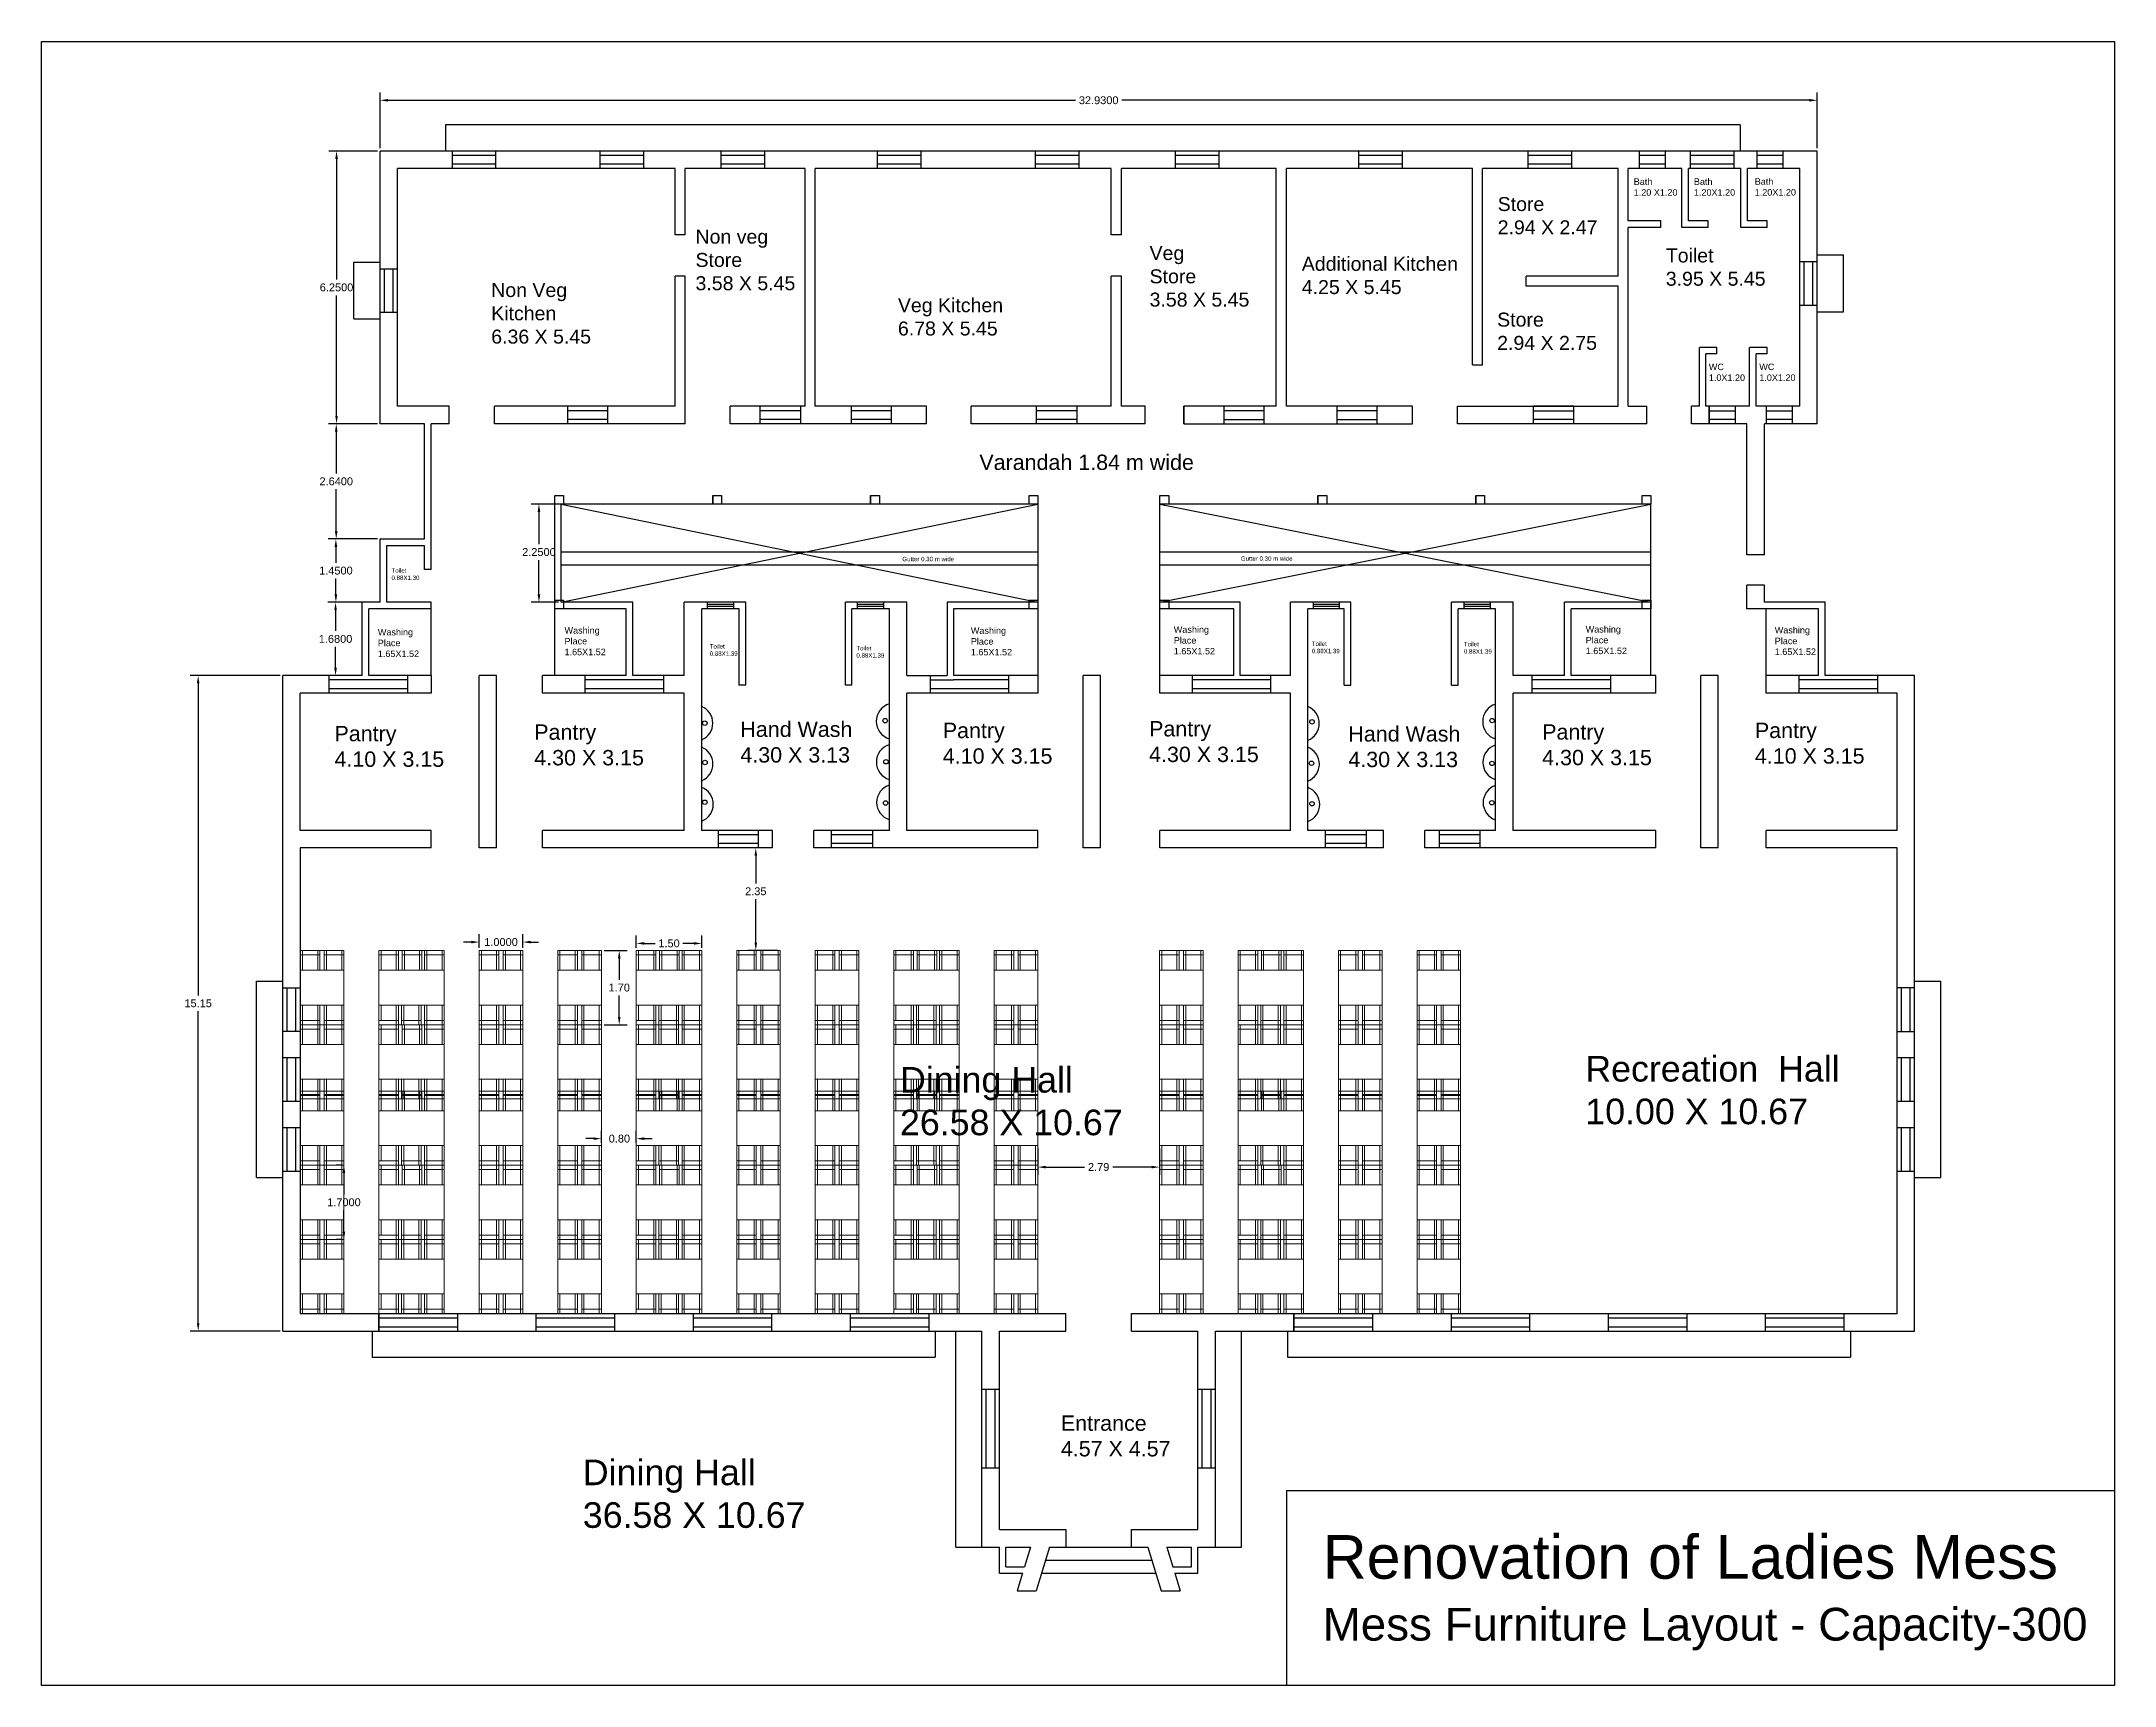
# Model space of a CAD drawing. Header units: inches. Extents: x 101 to 668, y -217 to 99.
# Drawn here: x 303.9 to 351.4, y 18.07 to 55.74 of the extents above; entities that cross this region are included whole.
import ezdxf

# ---------------------------------------------------------------- set-up
doc = ezdxf.new("R2010")
doc.units = ezdxf.units.IN
doc.header["$MEASUREMENT"] = 0
doc.layers.add('FUR', color=1, linetype='Continuous', lineweight=15)
doc.styles.get("Standard").update_dxf_attribs({"font": 'arial.ttf'})
doc.dimstyles.get("Standard").update_dxf_attribs({"dimtxt": 0.18, "dimasz": 0.18, "dimexe": 0.18, "dimexo": 0.0625, "dimgap": 0.09, "dimtad": 0, "dimtih": 1, "dimtoh": 1, "dimdec": 4, "dimzin": 0, "dimdsep": 46, "dimtxsty": 'Standard', "dimcen": 0.09, "dimadec": 0, "dimazin": 0, "dimtfac": 1, "dimtdec": 4, "dimtofl": 0, "dimtmove": 0, "dimatfit": 3, "dimfxl": 1, "dimtolj": 1, "dimtzin": 0, "dimarcsym": 0})

msp = doc.modelspace()

# ---------------------------------------------------------------- texts
at = {"attachment_point": 1}
for s, insert, char_height, width in [('Bath\\P1.20 X1.20', (340.3856, 52.60583), 0.14837, 2.729872), ('Bath\\P1.20X1.20', (341.76448, 52.60583), 0.14837, 2.729872), ('Bath\\P1.20X1.20', (343.15834, 52.60842), 0.14837, 2.729872), ('Store\\P2.94 X 2.47', (337.26816, 52.17843), 0.3200978, 2.729872), ('Non veg\\PStore\\P3.58 X 5.45', (318.88648, 51.4313), 0.3200978, 2.729872), ('Veg\\PStore\\P3.58 X 5.45', (329.29164, 51.05554), 0.3200978, 2.729872), ('Toilet\\P3.95 X 5.45', (341.12033, 51), 0.3200978, 2.729872), ('Additional Kitchen\\P4.25 X 5.45', (332.77979, 50.80876), 0.3200978, 3.7452216), ('Non Veg Kitchen\\P6.36 X 5.45', (314.20528, 50.20786), 0.3200978, 2.729872), ('Veg Kitchen\\P6.78 X 5.45', (323.52434, 49.85995), 0.3200978, 2.729872), ('Store\\P2.94 X 2.75', (337.25689, 49.53025), 0.3200978, 2.729872), ('WC\\P1.0X1.20', (342.10687, 48.36117), 0.14837, 2.729872), ('WC\\P1.0X1.20', (343.26336, 48.36117), 0.14837, 2.729872), ('Varandah 1.84 m wide', (325.39049, 46.27699), 0.351739, 8.6047683), ('Gutter 0.30 m wide', (323.62719, 43.9342), 0.100473, 2.729872), ('Gutter 0.30 m wide', (331.38295, 43.94342), 0.100473, 2.729872), ('Toilet\\P0.88X1.30', (311.92079, 43.67211), 0.100473, 2.729872), ('Washing \\PPlace\\P1.65X1.52', (311.60725, 42.2822), 0.14837, 2.729872), ('Washing \\PPlace\\P1.65X1.52', (315.88487, 42.32328), 0.14837, 2.729872), ('Washing \\PPlace\\P1.65X1.52', (325.19589, 42.31856), 0.14837, 2.729872), ('Washing \\PPlace\\P1.65X1.52', (329.84626, 42.34143), 0.14837, 2.729872), ('Washing \\PPlace\\P1.65X1.52', (339.28586, 42.34803), 0.14837, 2.729872), ('Washing \\PPlace\\P1.65X1.52', (343.6171, 42.32849), 0.14837, 2.729872), ('Toilet\\P0.88X1.39', (319.21217, 41.93386), 0.100473, 2.729872), ('Toilet\\P0.88X1.39', (322.57338, 41.893), 0.100473, 2.729872), ('Toilet\\P0.88X1.39', (333.00896, 41.99394), 0.100473, 2.729872), ('Toilet\\P0.88X1.39', (336.494, 41.98325), 0.100473, 2.729872), ('Pantry\\P4.10 X 3.15', (310.6138, 40.06053), 0.351739, 8.6047683), ('Pantry\\P4.30 X 3.15', (315.19158, 40.09442), 0.351739, 8.6047683), ('Hand Wash\\P4.30 X 3.13', (319.91435, 40.15901), 0.351739, 8.6047683), ('Pantry\\P4.10 X 3.15', (324.55306, 40.13241), 0.351739, 8.6047683), ('Pantry\\P4.30 X 3.15', (329.28059, 40.17029), 0.351739, 8.6047683), ('Hand Wash\\P4.30 X 3.13', (333.84646, 40.05392), 0.351739, 8.6047683), ('Pantry\\P4.30 X 3.15', (338.28819, 40.09784), 0.351739, 8.6047683), ('Pantry\\P4.10 X 3.15', (343.1624, 40.13372), 0.351739, 8.6047683), ('Recreation  Hall\\P10.00 X 10.67 ', (339.27635, 32.49722), 0.5865869, 8.6047683), ('Dining Hall\\P26.58 X 10.67 ', (323.57221, 32.24519), 0.5865869, 8.6047683), ('Entrance\\P4.57 X 4.57 ', (327.25885, 24.25893), 0.351739, 8.6047683), ('Dining Hall\\P36.58 X 10.67 ', (316.30398, 23.24831), 0.5865869, 8.6047683), ('Renovation of Ladies Mess\\P{\\H0.75x;Mess Furniture Layout - Capacity-300}', (333.25809, 21.5177), 1, 23.1967534)]:
    msp.add_mtext(s, dxfattribs=dict(at, insert=insert, char_height=char_height, width=width))

# ---------------------------------------------------------------- blocks, each defined once
blk = doc.blocks.new('*D111')
at = {"color": 0, "lineweight": -2}
for p, q in [((315.747, 45.143), (315.119, 45.143)), ((315.299, 44.963), (315.299, 44.225)), ((315.299, 43.073), (315.299, 43.861)), ((315.747, 42.893), (315.119, 42.893))]:
    blk.add_line(p, q, dxfattribs=at)
at = {"color": 0}
for points in [[(315.269, 44.963), (315.329, 44.963), (315.299, 45.143)], [(315.269, 43.073), (315.329, 43.073), (315.299, 42.893)]]:
    blk.add_solid(points, dxfattribs=at)
at = {"layer": 'Defpoints', "color": 0}
for p in [(315.299, 45.143), (315.81, 45.143), (315.81, 42.893)]:
    blk.add_point(p, dxfattribs=at)
at = {"color": 0, "insert": (315.299, 44.043), "char_height": 0.18, "attachment_point": 5}
blk.add_mtext('\\A1;2.2500', dxfattribs=at)
blk = doc.blocks.new('*D112')
at = {"color": 0, "lineweight": -2}
for p, q in [((309.367, 41.213), (307.31, 41.213)), ((307.49, 41.033), (307.49, 33.885)), ((307.49, 26.373), (307.49, 33.521)), ((309.367, 26.193), (307.31, 26.193))]:
    blk.add_line(p, q, dxfattribs=at)
at = {"color": 0}
for points in [[(307.46, 41.033), (307.52, 41.033), (307.49, 41.213)], [(307.46, 26.373), (307.52, 26.373), (307.49, 26.193)]]:
    blk.add_solid(points, dxfattribs=at)
at = {"layer": 'Defpoints', "color": 0}
for p in [(309.43, 41.213), (307.49, 26.193), (309.43, 26.193)]:
    blk.add_point(p, dxfattribs=at)
at = {"color": 0, "insert": (307.49, 33.703), "char_height": 0.18, "attachment_point": 5}
blk.add_mtext('\\A1;15.15', dxfattribs=at)
blk = doc.blocks.new('*D113')
at = {"color": 0, "lineweight": -2}
for p, q in [((311.187, 42.893), (310.458, 42.893)), ((310.638, 42.713), (310.638, 42.235)), ((310.638, 41.393), (310.638, 41.871)), ((311.187, 41.213), (310.458, 41.213))]:
    blk.add_line(p, q, dxfattribs=at)
at = {"color": 0}
for points in [[(310.608, 42.713), (310.668, 42.713), (310.638, 42.893)], [(310.608, 41.393), (310.668, 41.393), (310.638, 41.213)]]:
    blk.add_solid(points, dxfattribs=at)
at = {"layer": 'Defpoints', "color": 0}
for p in [(310.638, 42.893), (311.25, 42.893), (311.25, 41.213)]:
    blk.add_point(p, dxfattribs=at)
at = {"color": 0, "insert": (310.638, 42.053), "char_height": 0.18, "attachment_point": 5}
blk.add_mtext('\\A1;1.6800', dxfattribs=at)
blk = doc.blocks.new('*D114')
at = {"color": 0, "lineweight": -2}
for p, q in [((311.597, 44.343), (310.466, 44.343)), ((310.646, 44.163), (310.646, 43.8)), ((310.646, 43.073), (310.646, 43.436)), ((311.597, 42.893), (310.466, 42.893))]:
    blk.add_line(p, q, dxfattribs=at)
at = {"color": 0}
for points in [[(310.616, 44.163), (310.676, 44.163), (310.646, 44.343)], [(310.616, 43.073), (310.676, 43.073), (310.646, 42.893)]]:
    blk.add_solid(points, dxfattribs=at)
at = {"layer": 'Defpoints', "color": 0}
for p in [(310.646, 44.343), (311.66, 44.343), (311.66, 42.893)]:
    blk.add_point(p, dxfattribs=at)
at = {"color": 0, "insert": (310.646, 43.618), "char_height": 0.18, "attachment_point": 5}
blk.add_mtext('\\A1;1.4500', dxfattribs=at)
blk = doc.blocks.new('*D115')
at = {"color": 0, "lineweight": -2}
for p, q in [((311.597, 46.983), (310.474, 46.983)), ((310.654, 46.803), (310.654, 45.845)), ((310.654, 44.523), (310.654, 45.481)), ((311.597, 44.343), (310.474, 44.343))]:
    blk.add_line(p, q, dxfattribs=at)
at = {"color": 0}
for points in [[(310.624, 46.803), (310.684, 46.803), (310.654, 46.983)], [(310.624, 44.523), (310.684, 44.523), (310.654, 44.343)]]:
    blk.add_solid(points, dxfattribs=at)
at = {"layer": 'Defpoints', "color": 0}
for p in [(310.654, 46.983), (311.66, 46.983), (311.66, 44.343)]:
    blk.add_point(p, dxfattribs=at)
at = {"color": 0, "insert": (310.654, 45.663), "char_height": 0.18, "attachment_point": 5}
blk.add_mtext('\\A1;2.6400', dxfattribs=at)
blk = doc.blocks.new('*D116')
at = {"color": 0, "lineweight": -2}
for p, q in [((311.597, 53.233), (310.481, 53.233)), ((310.661, 53.053), (310.661, 50.29)), ((310.661, 47.163), (310.661, 49.926)), ((311.597, 46.983), (310.481, 46.983))]:
    blk.add_line(p, q, dxfattribs=at)
at = {"color": 0}
for points in [[(310.631, 53.053), (310.691, 53.053), (310.661, 53.233)], [(310.631, 47.163), (310.691, 47.163), (310.661, 46.983)]]:
    blk.add_solid(points, dxfattribs=at)
at = {"layer": 'Defpoints', "color": 0}
for p in [(311.66, 53.233), (310.661, 46.983), (311.66, 46.983)]:
    blk.add_point(p, dxfattribs=at)
at = {"color": 0, "insert": (310.661, 50.108), "char_height": 0.18, "attachment_point": 5}
blk.add_mtext('\\A1;6.2500', dxfattribs=at)
blk = doc.blocks.new('*D117')
at = {"color": 0, "lineweight": -2}
for p, q in [((311.66, 53.295), (311.66, 54.576)), ((311.84, 54.396), (327.592, 54.396)), ((344.41, 54.396), (328.658, 54.396)), ((344.59, 53.295), (344.59, 54.576))]:
    blk.add_line(p, q, dxfattribs=at)
at = {"color": 0}
for points in [[(311.84, 54.426), (311.84, 54.366), (311.66, 54.396)], [(344.41, 54.426), (344.41, 54.366), (344.59, 54.396)]]:
    blk.add_solid(points, dxfattribs=at)
at = {"layer": 'Defpoints', "color": 0}
for p in [(344.59, 54.396), (311.66, 53.233), (344.59, 53.233)]:
    blk.add_point(p, dxfattribs=at)
at = {"color": 0, "insert": (328.125, 54.396), "char_height": 0.18, "attachment_point": 5}
blk.add_mtext('\\A1;32.9300', dxfattribs=at)
blk = doc.blocks.new('*D118')
at = {"color": 0, "lineweight": -2}
for p, q in [((310.767, 29.993), (310.65, 29.993)), ((310.83, 29.813), (310.83, 29.325)), ((310.83, 28.473), (310.83, 28.961)), ((310.767, 28.293), (310.65, 28.293))]:
    blk.add_line(p, q, dxfattribs=at)
at = {"color": 0}
for points in [[(310.8, 29.813), (310.86, 29.813), (310.83, 29.993)], [(310.8, 28.473), (310.86, 28.473), (310.83, 28.293)]]:
    blk.add_solid(points, dxfattribs=at)
at = {"layer": 'Defpoints', "color": 0}
for p in [(310.83, 29.993), (310.83, 29.993), (310.83, 28.293)]:
    blk.add_point(p, dxfattribs=at)
at = {"color": 0, "insert": (310.83, 29.143), "char_height": 0.18, "attachment_point": 5}
blk.add_mtext('\\A1;1.7000', dxfattribs=at)
blk = doc.blocks.new('*D119')
at = {"color": 0, "lineweight": -2}
for p, q in [((316.55, 30.602), (316.37, 30.602)), ((316.73, 30.505), (316.73, 30.782)), ((317.53, 30.505), (317.53, 30.782)), ((317.71, 30.602), (317.89, 30.602))]:
    blk.add_line(p, q, dxfattribs=at)
at = {"color": 0}
for points in [[(316.55, 30.632), (316.55, 30.572), (316.73, 30.602)], [(317.71, 30.632), (317.71, 30.572), (317.53, 30.602)]]:
    blk.add_solid(points, dxfattribs=at)
at = {"layer": 'Defpoints', "color": 0}
for p in [(316.73, 30.443), (317.53, 30.602), (317.53, 30.443)]:
    blk.add_point(p, dxfattribs=at)
at = {"color": 0, "insert": (317.142, 30.602), "char_height": 0.18, "attachment_point": 5}
blk.add_mtext('\\A1;0.80', dxfattribs=at)
blk = doc.blocks.new('*D120')
at = {"color": 0, "lineweight": -2}
for p, q in [((326.73, 30.38), (326.73, 29.771)), ((326.91, 29.951), (327.799, 29.951)), ((329.34, 29.951), (328.45, 29.951)), ((329.52, 30.38), (329.52, 29.771))]:
    blk.add_line(p, q, dxfattribs=at)
at = {"color": 0}
for points in [[(326.91, 29.981), (326.91, 29.921), (326.73, 29.951)], [(329.34, 29.981), (329.34, 29.921), (329.52, 29.951)]]:
    blk.add_solid(points, dxfattribs=at)
at = {"layer": 'Defpoints', "color": 0}
for p in [(326.73, 30.443), (329.52, 30.443), (329.52, 29.951)]:
    blk.add_point(p, dxfattribs=at)
at = {"color": 0, "insert": (328.125, 29.951), "char_height": 0.18, "attachment_point": 5}
blk.add_mtext('\\A1;2.79', dxfattribs=at)
blk = doc.blocks.new('*D121')
at = {"color": 0, "lineweight": -2}
for p, q in [((320.587, 37.263), (320.088, 37.263)), ((320.268, 37.083), (320.268, 36.452)), ((320.268, 35.093), (320.268, 36.088)), ((320.767, 34.913), (320.088, 34.913))]:
    blk.add_line(p, q, dxfattribs=at)
at = {"color": 0}
for points in [[(320.238, 37.083), (320.298, 37.083), (320.268, 37.263)], [(320.238, 35.093), (320.298, 35.093), (320.268, 34.913)]]:
    blk.add_solid(points, dxfattribs=at)
at = {"layer": 'Defpoints', "color": 0}
for p in [(320.268, 37.263), (320.65, 37.263), (320.83, 34.913)]:
    blk.add_point(p, dxfattribs=at)
at = {"color": 0, "insert": (320.268, 36.27), "char_height": 0.18, "attachment_point": 5}
blk.add_mtext('\\A1;2.35', dxfattribs=at)
blk = doc.blocks.new('*D122')
at = {"color": 0, "lineweight": -2}
for p, q in [((317.53, 34.975), (317.53, 35.256)), ((319.03, 34.975), (319.03, 35.256)), ((317.71, 35.076), (317.965, 35.076)), ((318.85, 35.076), (318.595, 35.076))]:
    blk.add_line(p, q, dxfattribs=at)
at = {"color": 0}
for points in [[(317.71, 35.106), (317.71, 35.046), (317.53, 35.076)], [(318.85, 35.106), (318.85, 35.046), (319.03, 35.076)]]:
    blk.add_solid(points, dxfattribs=at)
at = {"layer": 'Defpoints', "color": 0}
for p in [(317.53, 34.913), (319.03, 35.076), (319.03, 34.913)]:
    blk.add_point(p, dxfattribs=at)
at = {"color": 0, "insert": (318.28, 35.076), "char_height": 0.18, "attachment_point": 5}
blk.add_mtext('\\A1;1.50', dxfattribs=at)
blk = doc.blocks.new('*D123')
at = {"color": 0, "lineweight": -2}
for p, q in [((316.792, 34.913), (317.319, 34.913)), ((317.139, 34.733), (317.139, 34.245)), ((317.139, 33.393), (317.139, 33.881)), ((316.792, 33.213), (317.319, 33.213))]:
    blk.add_line(p, q, dxfattribs=at)
at = {"color": 0}
for points in [[(317.109, 34.733), (317.169, 34.733), (317.139, 34.913)], [(317.109, 33.393), (317.169, 33.393), (317.139, 33.213)]]:
    blk.add_solid(points, dxfattribs=at)
at = {"layer": 'Defpoints', "color": 0}
for p in [(316.73, 34.913), (317.139, 34.913), (316.73, 33.213)]:
    blk.add_point(p, dxfattribs=at)
at = {"color": 0, "insert": (317.139, 34.063), "char_height": 0.18, "attachment_point": 5}
blk.add_mtext('\\A1;1.70', dxfattribs=at)
blk = doc.blocks.new('*D124')
at = {"color": 0, "lineweight": -2}
for p, q in [((313.93, 34.975), (313.93, 35.286)), ((314.93, 34.975), (314.93, 35.286)), ((313.75, 35.106), (313.57, 35.106)), ((315.11, 35.106), (315.29, 35.106))]:
    blk.add_line(p, q, dxfattribs=at)
at = {"color": 0}
for points in [[(313.75, 35.136), (313.75, 35.076), (313.93, 35.106)], [(315.11, 35.136), (315.11, 35.076), (314.93, 35.106)]]:
    blk.add_solid(points, dxfattribs=at)
at = {"layer": 'Defpoints', "color": 0}
for p in [(313.93, 34.913), (314.93, 35.106), (314.93, 34.913)]:
    blk.add_point(p, dxfattribs=at)
at = {"color": 0, "insert": (314.43, 35.106), "char_height": 0.18, "attachment_point": 5}
blk.add_mtext('\\A1;1.0000', dxfattribs=at)

# ---------------------------------------------------------------- dimensions: what is measured, and where the dimension line sits
for base, p1, p2, picture, middle in [((344.58974, 54.39622), (311.65974, 53.23289), (344.58974, 53.23289), '*D117', (328.12474, 54.39622)), ((314.92974, 35.10619), (313.92974, 34.91289), (314.92974, 34.91289), '*D124', (314.42974, 35.10619))]:
    dim = msp.add_linear_dim(base=base, p1=p1, p2=p2, dimstyle='Standard')
    dim.commit()
    dim.dimension.update_dxf_attribs({"geometry": picture, "text_midpoint": middle})
for base, p1, p2, picture, middle in [((310.66076, 46.98289), (311.65974, 53.23289), (311.65974, 46.98289), '*D116', (310.66076, 50.10789)), ((310.65412, 46.98289), (311.65974, 44.34289), (311.65974, 46.98289), '*D115', (310.65412, 45.66289)), ((310.64638, 44.34289), (311.65974, 42.89289), (311.65974, 44.34289), '*D114', (310.64638, 43.61789)), ((310.63822, 42.89289), (311.24974, 41.21289), (311.24974, 42.89289), '*D113', (310.63822, 42.05289)), ((310.82974, 29.99289), (310.82974, 28.29289), (310.82974, 29.99289), '*D118', (310.82974, 29.14289))]:
    dim = msp.add_linear_dim(base=base, p1=p1, p2=p2, angle=90, dimstyle='Standard')
    dim.commit()
    dim.dimension.update_dxf_attribs({"geometry": picture, "text_midpoint": middle})
dim = msp.add_linear_dim(base=(315.2992, 45.14289), p1=(315.80974, 42.89289), p2=(315.80974, 45.14289), angle=90, dimstyle='Standard')
dim.commit()
dim.dimension.update_dxf_attribs({"geometry": '*D111', "text_midpoint": (315.2992, 44.04289), "dimtype": 160})
dim = msp.add_linear_dim(base=(307.49013, 26.19289), p1=(309.42974, 41.21289), p2=(309.42974, 26.19289), angle=90, text='15.15', dimstyle='Standard')
dim.commit()
dim.dimension.update_dxf_attribs({"geometry": '*D112', "text_midpoint": (307.49013, 33.70289)})
dim = msp.add_linear_dim(base=(320.268, 37.26289), p1=(320.82974, 34.91289), p2=(320.64974, 37.26289), angle=90, dimstyle='Standard', override={"dimtxt": 0.18, "dimdec": 2})
dim.commit()
dim.dimension.update_dxf_attribs({"geometry": '*D121', "text_midpoint": (320.268, 36.26986), "dimtype": 160})
for base, p1, p2, override, picture, middle in [((319.02974, 35.07589), (317.52974, 34.91289), (319.02974, 34.91289), {"dimdec": 2}, '*D122', (318.27974, 35.07589)), ((329.51974, 29.95081), (326.72974, 30.44289), (329.51974, 30.44289), {"dimtxt": 0.18, "dimdec": 2}, '*D120', (328.12474, 29.95081))]:
    dim = msp.add_linear_dim(base=base, p1=p1, p2=p2, dimstyle='Standard', override=override)
    dim.commit()
    dim.dimension.update_dxf_attribs({"geometry": picture, "text_midpoint": middle})
dim = msp.add_linear_dim(base=(317.13937, 34.91289), p1=(316.72974, 33.21289), p2=(316.72974, 34.91289), angle=90, dimstyle='Standard', override={"dimdec": 2})
dim.commit()
dim.dimension.update_dxf_attribs({"geometry": '*D123', "text_midpoint": (317.13937, 34.06289)})
dim = msp.add_linear_dim(base=(317.52974, 30.60177), p1=(316.72974, 30.44289), p2=(317.52974, 30.44289), dimstyle='Standard', override={"dimtxt": 0.18, "dimdec": 2})
dim.commit()
dim.dimension.update_dxf_attribs({"geometry": '*D119', "text_midpoint": (317.14211, 30.60177), "dimtype": 160})

# ---------------------------------------------------------------- linework, layer by layer
for p, q in [((342.82707, 53.83289), (313.15673, 53.83289)), ((313.15673, 53.83289), (313.15673, 53.23289)), ((342.82707, 53.83289), (342.82707, 53.23289)), ((344.58974, 53.23289), (311.65974, 53.23289)), ((311.65974, 46.98289), (311.65974, 53.23289)), ((313.30673, 53.23289), (313.30673, 52.83289)), ((314.30673, 53.23289), (314.30673, 52.83289)), ((316.69612, 53.23289), (316.69612, 52.83289)), ((317.69612, 53.23289), (317.69612, 52.83289)), ((319.46526, 53.23289), (319.46526, 52.83289)), ((320.46526, 53.23289), (320.46526, 52.83289)), ((323.04936, 53.23289), (323.04936, 52.83289)), ((324.04936, 53.23289), (324.04936, 52.83289)), ((326.6679, 53.23289), (326.6679, 52.83289)), ((327.6679, 53.23289), (327.6679, 52.83289)), ((329.8761, 53.23289), (329.8761, 52.83289)), ((330.8761, 53.23289), (330.8761, 52.83289)), ((334.07624, 53.23289), (334.07624, 52.83289)), ((335.07624, 53.23289), (335.07624, 52.83289)), ((337.9592, 53.23289), (337.9592, 52.83289)), ((338.9592, 53.23289), (338.9592, 52.83289)), ((340.51576, 52.83289), (340.51576, 53.23289)), ((341.11576, 52.83289), (341.11576, 53.23289)), ((341.67707, 53.23289), (341.67707, 52.83289)), ((342.67707, 53.23289), (342.67707, 52.83289)), ((343.21157, 52.83289), (343.21157, 53.23289)), ((343.81157, 52.83289), (343.81157, 53.23289)), ((344.58974, 46.98289), (344.58974, 53.23289)), ((315.63974, 52.83289), (312.05974, 52.83289)), ((312.05974, 47.38289), (312.05974, 52.83289)), ((314.30673, 53.13289), (313.30673, 53.13289)), ((314.30673, 52.93289), (313.30673, 52.93289)), ((318.41974, 52.83289), (315.63974, 52.83289)), ((317.69612, 53.13289), (316.69612, 53.13289)), ((317.69612, 52.93289), (316.69612, 52.93289)), ((318.41974, 51.31289), (318.41974, 52.83289)), ((321.39974, 52.83289), (318.64974, 52.83289)), ((318.64974, 51.31289), (318.64974, 52.83289)), ((320.46526, 53.13289), (319.46526, 53.13289)), ((320.46526, 52.93289), (319.46526, 52.93289)), ((321.39974, 47.38289), (321.39974, 52.83289)), ((325.60188, 52.83289), (321.62974, 52.83289)), ((321.62974, 47.38289), (321.62974, 52.83289)), ((324.04936, 53.13289), (323.04936, 53.13289)), ((324.04936, 52.93289), (323.04936, 52.93289)), ((328.41452, 52.83289), (325.60188, 52.83289)), ((327.6679, 53.13289), (326.6679, 53.13289)), ((327.6679, 52.93289), (326.6679, 52.93289)), ((328.41452, 51.31289), (328.41452, 52.83289)), ((332.19536, 52.83289), (328.64452, 52.83289)), ((328.64452, 51.31289), (328.64452, 52.83289)), ((330.8761, 53.13289), (329.8761, 53.13289)), ((330.8761, 52.93289), (329.8761, 52.93289)), ((332.19536, 47.38289), (332.19536, 52.83289)), ((336.6931, 52.83289), (332.42536, 52.83289)), ((332.42536, 47.38289), (332.42536, 52.83289)), ((335.07624, 53.13289), (334.07624, 53.13289)), ((335.07624, 52.93289), (334.07624, 52.93289)), ((336.6931, 48.33289), (336.6931, 52.83289)), ((340.02837, 52.83289), (336.9231, 52.83289)), ((336.9231, 50.36289), (336.9231, 52.83289)), ((338.9592, 53.13289), (337.9592, 53.13289)), ((338.9592, 52.93289), (337.9592, 52.93289)), ((340.02837, 50.36289), (340.02837, 52.83289)), ((341.48974, 52.83289), (340.25837, 52.83289)), ((340.25837, 51.63289), (340.25837, 52.83289)), ((341.48974, 52.83289), (340.25837, 52.83289)), ((340.25837, 51.63289), (340.25837, 52.83289)), ((341.11576, 53.13289), (340.51576, 53.13289)), ((341.11576, 52.93289), (340.51576, 52.93289)), ((341.48974, 51.48289), (341.48974, 52.83289)), ((342.83974, 52.83289), (341.63974, 52.83289)), ((341.63974, 51.63289), (341.63974, 52.83289)), ((342.83974, 52.83289), (341.63974, 52.83289)), ((342.67707, 53.13289), (341.67707, 53.13289)), ((342.67707, 52.93289), (341.67707, 52.93289)), ((342.83974, 51.48289), (342.83974, 52.83289)), ((344.18974, 52.83289), (342.98974, 52.83289)), ((342.98974, 51.63289), (342.98974, 52.83289)), ((344.18974, 52.83289), (342.98974, 52.83289)), ((343.81157, 53.13289), (343.21157, 53.13289)), ((343.81157, 52.93289), (343.21157, 52.93289)), ((344.18974, 47.38289), (344.18974, 52.83289)), ((344.18974, 47.38289), (344.18974, 52.83289)), ((318.64974, 51.31289), (318.41974, 51.31289)), ((328.64452, 51.31289), (328.41452, 51.31289)), ((337.9592, 51.55544), (337.9592, 51.55544)), ((341.00837, 51.63289), (340.25837, 51.63289)), ((340.25837, 50.36289), (340.25837, 51.48289)), ((341.00837, 51.48289), (340.25837, 51.48289)), ((341.00837, 51.48289), (341.00837, 51.63289)), ((342.08974, 51.48289), (341.48974, 51.48289)), ((342.08974, 51.63289), (341.63974, 51.63289)), ((342.08974, 51.48289), (342.08974, 51.63289)), ((343.43974, 51.48289), (342.83974, 51.48289)), ((343.43974, 51.63289), (342.98974, 51.63289)), ((343.43974, 51.48289), (343.43974, 51.63289)), ((343.43974, 51.48289), (343.43974, 51.63289)), ((344.58974, 50.85203), (345.18974, 50.85203)), ((345.18974, 49.55203), (345.18974, 50.85203)), ((311.05974, 49.38731), (311.05974, 50.68731)), ((311.05974, 50.68731), (311.65974, 50.68731)), ((311.65974, 50.53731), (312.05974, 50.53731)), ((311.75974, 49.53731), (311.75974, 50.53731)), ((311.95974, 49.53731), (311.95974, 50.53731)), ((318.41974, 47.38289), (318.41974, 50.36289)), ((318.64974, 50.36289), (318.41974, 50.36289)), ((318.64974, 46.98289), (318.64974, 50.36289)), ((328.41452, 47.38289), (328.41452, 50.36289)), ((328.64452, 50.36289), (328.41452, 50.36289)), ((328.64452, 47.38289), (328.64452, 50.36289)), ((336.9231, 48.33289), (336.9231, 50.36289)), ((340.02837, 50.36289), (337.9231, 50.36289)), ((337.9231, 50.13289), (337.9231, 50.36289)), ((340.25837, 47.38289), (340.25837, 50.36289)), ((344.18974, 50.70203), (344.58974, 50.70203)), ((344.28974, 49.70203), (344.28974, 50.70203)), ((344.48974, 49.70203), (344.48974, 50.70203)), ((340.02837, 50.13289), (337.9231, 50.13289)), ((340.02837, 47.38289), (340.02837, 50.13289)), ((311.65974, 49.53731), (312.05974, 49.53731)), ((344.18974, 49.70203), (344.58974, 49.70203)), ((344.58974, 49.55203), (345.18974, 49.55203)), ((311.05974, 49.38731), (311.65974, 49.38731)), ((341.88974, 47.38289), (341.88974, 48.73289)), ((342.28974, 48.73289), (341.88974, 48.73289)), ((342.03974, 47.38289), (342.03974, 48.58289)), ((342.28974, 48.58289), (342.03974, 48.58289)), ((342.28974, 48.58289), (342.28974, 48.73289)), ((343.03974, 47.38289), (343.03974, 48.73289)), ((343.43974, 48.73289), (343.03974, 48.73289)), ((343.18974, 47.38289), (343.18974, 48.58289)), ((343.43974, 48.58289), (343.18974, 48.58289)), ((343.43974, 48.58289), (343.43974, 48.73289)), ((336.6931, 48.33289), (336.9231, 48.33289)), ((313.23974, 47.38289), (312.05974, 47.38289)), ((313.23974, 46.98289), (313.23974, 47.38289)), ((315.86974, 47.38289), (314.27974, 47.38289)), ((314.27974, 46.98289), (314.27974, 47.38289)), ((318.41974, 47.38289), (315.86974, 47.38289)), ((315.95974, 46.98289), (315.95974, 47.38289)), ((316.87974, 47.28289), (315.95974, 47.28289)), ((316.87974, 47.08289), (315.95974, 47.08289)), ((316.87974, 46.98289), (316.87974, 47.38289)), ((321.39974, 47.38289), (319.67974, 47.38289)), ((319.67974, 46.98289), (319.67974, 47.38289)), ((320.36974, 46.98289), (320.36974, 47.38289)), ((321.29974, 47.28289), (320.36974, 47.28289)), ((321.29974, 47.08289), (320.36974, 47.08289)), ((321.29974, 46.98289), (321.29974, 47.38289)), ((324.17974, 47.38289), (321.62974, 47.38289)), ((322.45974, 46.98289), (322.45974, 47.38289)), ((323.37974, 47.28289), (322.45974, 47.28289)), ((323.37974, 47.08289), (322.45974, 47.08289)), ((323.37974, 46.98289), (323.37974, 47.38289)), ((324.17974, 46.98289), (324.17974, 47.38289)), ((328.41452, 47.38289), (325.19974, 47.38289)), ((325.19974, 46.98289), (325.19974, 47.38289)), ((326.69974, 46.98289), (326.69974, 47.38289)), ((327.62974, 47.28289), (326.69974, 47.28289)), ((327.62974, 47.08289), (326.69974, 47.08289)), ((327.62974, 46.98289), (327.62974, 47.38289)), ((329.18974, 47.38289), (328.64452, 47.38289)), ((329.18974, 46.98289), (329.18974, 47.38289)), ((330.07974, 46.98289), (330.07974, 47.38289)), ((332.19536, 47.38289), (330.07974, 47.38289)), ((330.07974, 47.38289), (330.07974, 46.98289)), ((330.99974, 46.98289), (330.99974, 47.38289)), ((331.91974, 47.28289), (330.99974, 47.28289)), ((330.99974, 47.08289), (331.91974, 47.08289)), ((331.91974, 46.98289), (331.91974, 47.38289)), ((335.31974, 47.38289), (332.42536, 47.38289)), ((333.58974, 46.98289), (333.58974, 47.38289)), ((334.50974, 47.28289), (333.58974, 47.28289)), ((333.58974, 47.08289), (334.50974, 47.08289)), ((334.50974, 46.98289), (334.50974, 47.38289)), ((335.31974, 46.98289), (335.31974, 47.38289)), ((336.34974, 46.98289), (336.34974, 47.38289)), ((336.34974, 47.38289), (340.02837, 47.38289)), ((339.00974, 47.38289), (338.08974, 47.38289)), ((338.08974, 46.98289), (338.08974, 47.38289)), ((338.08974, 47.28289), (339.00974, 47.28289)), ((339.00974, 47.08289), (338.08974, 47.08289)), ((339.00974, 46.98289), (339.00974, 47.38289)), ((340.25837, 47.38289), (340.68974, 47.38289)), ((340.68974, 46.98289), (340.68974, 47.38289)), ((341.88974, 47.38289), (341.70974, 47.38289)), ((341.88974, 47.38289), (341.70974, 47.38289)), ((341.70974, 46.98289), (341.70974, 47.38289)), ((341.88974, 47.38289), (341.70974, 47.38289)), ((341.88974, 47.38289), (341.70974, 47.38289)), ((343.03974, 47.38289), (342.03974, 47.38289)), ((342.05974, 47.38289), (342.03974, 47.38289)), ((343.03974, 47.38289), (342.03974, 47.38289)), ((342.05974, 47.38289), (342.03974, 47.38289)), ((342.11458, 47.38289), (342.11458, 46.98289)), ((342.11458, 46.98289), (342.11458, 47.38289)), ((342.11458, 47.28289), (342.71458, 47.28289)), ((342.71458, 47.08289), (342.11458, 47.08289)), ((342.71458, 46.98289), (342.71458, 47.38289)), ((344.18974, 47.38289), (343.18974, 47.38289)), ((344.18974, 47.38289), (343.18974, 47.38289)), ((343.42499, 46.98289), (343.42499, 47.38289)), ((343.42499, 47.28289), (344.02499, 47.28289)), ((344.02499, 47.08289), (343.42499, 47.08289)), ((344.02499, 46.98289), (344.02499, 47.38289)), ((312.67974, 46.98289), (311.65974, 46.98289)), ((312.67974, 44.34289), (312.67974, 46.98289)), ((313.23974, 46.98289), (312.82974, 46.98289)), ((312.82974, 43.64289), (312.82974, 46.98289)), ((318.64974, 46.98289), (314.27974, 46.98289)), ((324.17974, 46.98289), (319.67974, 46.98289)), ((329.18974, 46.98289), (325.19974, 46.98289)), ((330.07974, 46.98289), (335.31974, 46.98289)), ((340.68974, 46.98289), (336.34974, 46.98289)), ((342.97974, 46.98289), (341.70974, 46.98289)), ((342.05974, 46.98289), (341.70974, 46.98289)), ((342.97974, 43.98289), (342.97974, 46.98289)), ((344.58974, 46.98289), (343.37974, 46.98289)), ((343.37974, 43.98289), (343.37974, 46.98289)), ((315.65974, 45.14289), (315.65974, 45.34289)), ((315.65974, 45.34289), (315.85974, 45.34289)), ((326.72974, 45.14289), (315.65974, 45.14289)), ((315.65974, 41.21289), (315.65974, 45.14289)), ((315.85974, 45.14289), (315.65974, 45.14289)), ((315.80974, 42.89289), (315.80974, 45.14289)), ((315.80974, 45.14289), (326.72974, 42.89289)), ((315.80974, 42.89289), (326.72974, 45.14289)), ((315.85974, 45.34289), (315.85974, 45.14289)), ((319.27974, 45.34289), (319.27974, 45.14289)), ((319.27974, 45.14289), (319.27974, 45.34289)), ((319.27974, 45.34289), (319.47974, 45.34289)), ((319.47974, 45.14289), (319.27974, 45.14289)), ((319.47974, 45.34289), (319.47974, 45.14289)), ((322.89974, 45.34289), (322.89974, 45.14289)), ((322.89974, 45.14289), (322.89974, 45.34289)), ((322.89974, 45.34289), (323.09974, 45.34289)), ((323.09974, 45.14289), (322.89974, 45.14289)), ((323.09974, 45.34289), (323.09974, 45.14289)), ((326.52974, 45.14289), (326.52974, 45.34289)), ((326.52974, 45.34289), (326.72974, 45.34289)), ((326.72974, 45.14289), (326.52974, 45.14289)), ((326.72974, 45.34289), (326.72974, 45.14289)), ((326.72974, 45.14289), (326.72974, 40.81289)), ((329.52974, 45.14289), (329.52974, 45.34289)), ((329.52974, 45.34289), (329.72974, 45.34289)), ((329.52974, 40.81289), (329.52974, 45.14289)), ((340.77974, 45.14289), (329.52974, 45.14289)), ((329.52974, 45.14289), (340.77974, 42.89289)), ((329.52974, 42.89289), (340.77974, 45.14289)), ((329.72974, 45.14289), (329.52974, 45.14289)), ((329.72974, 45.34289), (329.72974, 45.14289)), ((333.14974, 45.34289), (333.14974, 45.14289)), ((333.14974, 45.14289), (333.14974, 45.34289)), ((333.14974, 45.34289), (333.34974, 45.34289)), ((333.34974, 45.14289), (333.14974, 45.14289)), ((333.34974, 45.34289), (333.34974, 45.14289)), ((336.76974, 45.34289), (336.76974, 45.14289)), ((336.76974, 45.14289), (336.76974, 45.34289)), ((336.76974, 45.34289), (336.96974, 45.34289)), ((336.96974, 45.14289), (336.76974, 45.14289)), ((336.96974, 45.34289), (336.96974, 45.14289)), ((340.57974, 45.14289), (340.57974, 45.34289)), ((340.57974, 45.34289), (340.77974, 45.34289)), ((340.77974, 45.14289), (340.57974, 45.14289)), ((340.77974, 45.34289), (340.77974, 45.14289)), ((340.77974, 41.21289), (340.77974, 45.14289)), ((311.65974, 42.89289), (311.65974, 44.34289)), ((311.65974, 44.34289), (312.67974, 44.34289)), ((311.80974, 42.89289), (311.80974, 44.19289)), ((311.80974, 44.19289), (312.67974, 44.19289)), ((312.67974, 43.64289), (312.67974, 44.19289)), ((326.72974, 44.04289), (315.80974, 44.04289)), ((326.72974, 43.74289), (315.80974, 43.74289)), ((340.77974, 44.04289), (329.52974, 44.04289)), ((340.77974, 43.74289), (329.52974, 43.74289)), ((343.37974, 43.98289), (342.97974, 43.98289)), ((312.82974, 43.64289), (312.67974, 43.64289)), ((343.37974, 43.28289), (342.97974, 43.28289)), ((342.97974, 42.74289), (342.97974, 43.28289)), ((343.37974, 42.89289), (343.37974, 43.28289)), ((311.65974, 42.89289), (311.24974, 42.89289)), ((311.24974, 41.21289), (311.24974, 42.89289)), ((312.82974, 42.89289), (311.80974, 42.89289)), ((312.82974, 41.21289), (312.82974, 42.89289)), ((315.65974, 42.74289), (315.65974, 42.94289)), ((315.65974, 42.94289), (315.85974, 42.94289)), ((317.44974, 42.89289), (315.80974, 42.89289)), ((315.85974, 42.94289), (315.85974, 42.74289)), ((317.44974, 41.21289), (317.44974, 42.89289)), ((320.03974, 42.89289), (318.62974, 42.89289)), ((318.62974, 41.21289), (318.62974, 42.89289)), ((319.16325, 42.74289), (319.16325, 42.89289)), ((319.76325, 42.84289), (319.16325, 42.84289)), ((319.76325, 42.79289), (319.16325, 42.79289)), ((319.76325, 42.74289), (319.76325, 42.89289)), ((320.03974, 40.99289), (320.03974, 42.89289)), ((323.72974, 42.89289), (322.31974, 42.89289)), ((322.31974, 40.99289), (322.31974, 42.89289)), ((322.59832, 42.74289), (322.59832, 42.89289)), ((323.19832, 42.84289), (322.59832, 42.84289)), ((323.19832, 42.79289), (322.59832, 42.79289)), ((323.19832, 42.74289), (323.19832, 42.89289)), ((323.72974, 41.21289), (323.72974, 42.89289)), ((326.72974, 42.89289), (324.64974, 42.89289)), ((324.64974, 42.89289), (324.64974, 41.21289)), ((326.52974, 42.74289), (326.52974, 42.94289)), ((326.52974, 42.94289), (326.72974, 42.94289)), ((326.72974, 42.94289), (326.72974, 42.74289)), ((329.52974, 42.74289), (329.52974, 42.94289)), ((329.52974, 42.94289), (329.72974, 42.94289)), ((331.36974, 42.89289), (329.52974, 42.89289)), ((329.72974, 42.94289), (329.72974, 42.74289)), ((331.36974, 41.21289), (331.36974, 42.89289)), ((332.51974, 41.21289), (332.51974, 42.89289)), ((333.89974, 42.89289), (332.51974, 42.89289)), ((333.04521, 42.74289), (333.04521, 42.89289)), ((333.64521, 42.84289), (333.04521, 42.84289)), ((333.64521, 42.79289), (333.04521, 42.79289)), ((333.64521, 42.74289), (333.64521, 42.89289)), ((333.89974, 40.99289), (333.89974, 42.89289)), ((337.61974, 42.89289), (336.20974, 42.89289)), ((336.20974, 40.99289), (336.20974, 42.89289)), ((336.50057, 42.74289), (336.50057, 42.89289)), ((337.10057, 42.84289), (336.50057, 42.84289)), ((337.10057, 42.79289), (336.50057, 42.79289)), ((337.10057, 42.74289), (337.10057, 42.89289)), ((337.61974, 41.21289), (337.61974, 42.89289)), ((340.77974, 42.89289), (338.79974, 42.89289)), ((338.79974, 41.21289), (338.79974, 42.89289)), ((340.57974, 42.74289), (340.57974, 42.94289)), ((340.57974, 42.94289), (340.77974, 42.94289)), ((340.77974, 42.94289), (340.77974, 42.74289)), ((344.76974, 42.89289), (343.37974, 42.89289)), ((344.76974, 41.21289), (344.76974, 42.89289)), ((312.82974, 42.74289), (311.39974, 42.74289)), ((311.39974, 41.21289), (311.39974, 42.74289)), ((317.29974, 42.74289), (315.65974, 42.74289)), ((315.85974, 42.74289), (315.65974, 42.74289)), ((317.29974, 41.21289), (317.29974, 42.74289)), ((319.88974, 42.74289), (319.02974, 42.74289)), ((319.02974, 37.66289), (319.02974, 42.74289)), ((319.88974, 40.99289), (319.88974, 42.74289)), ((323.32974, 42.74289), (322.46974, 42.74289)), ((322.46974, 40.99289), (322.46974, 42.74289)), ((323.32974, 41.21289), (323.32974, 42.74289)), ((326.72974, 42.74289), (324.79974, 42.74289)), ((324.79974, 42.74289), (324.79974, 41.21289)), ((326.72974, 42.74289), (326.52974, 42.74289)), ((331.21974, 42.74289), (329.52974, 42.74289)), ((329.72974, 42.74289), (329.52974, 42.74289)), ((331.21974, 41.21289), (331.21974, 42.74289)), ((333.74974, 42.74289), (332.91974, 42.74289)), ((332.91974, 37.66289), (332.91974, 42.74289)), ((333.74974, 40.99289), (333.74974, 42.74289)), ((337.21974, 42.74289), (336.35974, 42.74289)), ((336.35974, 40.99289), (336.35974, 42.74289)), ((337.21974, 37.66289), (337.21974, 42.74289)), ((340.77974, 42.74289), (338.94974, 42.74289)), ((338.94974, 41.21289), (338.94974, 42.74289)), ((340.77974, 42.74289), (340.57974, 42.74289)), ((344.61974, 42.74289), (342.97974, 42.74289)), ((343.41974, 40.81289), (343.41974, 42.74289)), ((344.61974, 41.21289), (344.61974, 42.74289)), ((311.24974, 41.21289), (309.42974, 41.21289)), ((309.42974, 26.19289), (309.42974, 41.21289)), ((310.48744, 41.21289), (310.48744, 40.81289)), ((311.39974, 41.11289), (310.48744, 41.11289)), ((312.28744, 40.91289), (310.48744, 40.91289)), ((312.82974, 41.21289), (311.39974, 41.21289)), ((312.28744, 41.11289), (311.39974, 41.11289)), ((312.28744, 41.21289), (312.28744, 40.81289)), ((312.82974, 41.21289), (312.82974, 40.81289)), ((314.32974, 41.21289), (313.92974, 41.21289)), ((313.92974, 37.26289), (313.92974, 41.21289)), ((314.32974, 37.26289), (314.32974, 41.21289)), ((315.80974, 41.21289), (315.37974, 41.21289)), ((315.37974, 40.81289), (315.37974, 41.21289)), ((317.29974, 41.21289), (315.80974, 41.21289)), ((316.35316, 41.21289), (316.35316, 40.81289)), ((317.29974, 41.11289), (316.35316, 41.11289)), ((318.15316, 40.91289), (316.35316, 40.91289)), ((318.15316, 41.11289), (317.29974, 41.11289)), ((318.62974, 41.21289), (317.44974, 41.21289)), ((318.15316, 41.21289), (318.15316, 40.81289)), ((320.03974, 40.99289), (319.88974, 40.99289)), ((322.46974, 40.99289), (322.31974, 40.99289)), ((323.32974, 37.66289), (323.32974, 41.21289)), ((323.72974, 41.21289), (324.64974, 41.21289)), ((324.26179, 41.21289), (324.26179, 40.81289)), ((324.26179, 41.11289), (324.79974, 41.11289)), ((326.06179, 40.91289), (324.26179, 40.91289)), ((326.72974, 41.21289), (324.79974, 41.21289)), ((326.06179, 41.11289), (324.79974, 41.11289)), ((326.06179, 41.21289), (326.06179, 40.81289)), ((328.16974, 41.21289), (327.76974, 41.21289)), ((327.76974, 37.26289), (327.76974, 41.21289)), ((328.16974, 37.26289), (328.16974, 41.21289)), ((331.21974, 41.21289), (329.52974, 41.21289)), ((330.26605, 41.21289), (330.26605, 40.81289)), ((331.36974, 41.11289), (330.26605, 41.11289)), ((332.06605, 40.91289), (330.26605, 40.91289)), ((332.51974, 41.21289), (331.36974, 41.21289)), ((332.06605, 41.11289), (331.36974, 41.11289)), ((332.06605, 41.21289), (332.06605, 40.81289)), ((332.91974, 37.66289), (332.91974, 41.21289)), ((333.74974, 40.99289), (333.89974, 40.99289)), ((336.20974, 40.99289), (336.35974, 40.99289)), ((337.21974, 37.66289), (337.21974, 41.21289)), ((338.79974, 41.21289), (337.61974, 41.21289)), ((338.05406, 41.21289), (338.05406, 40.81289)), ((338.94974, 41.11289), (338.05406, 41.11289)), ((339.85406, 40.91289), (338.05406, 40.91289)), ((340.88974, 41.21289), (338.94974, 41.21289)), ((339.85406, 41.11289), (338.94974, 41.11289)), ((339.85406, 41.21289), (339.85406, 40.81289)), ((340.88974, 40.81289), (340.88974, 41.21289)), ((341.91974, 37.26289), (341.91974, 41.21289)), ((342.31974, 41.21289), (341.91974, 41.21289)), ((342.31974, 37.26289), (342.31974, 41.21289)), ((344.61974, 41.21289), (343.41974, 41.21289)), ((344.17256, 41.21289), (344.17256, 40.81289)), ((344.61974, 41.11289), (344.17256, 41.11289)), ((345.97256, 40.91289), (344.17256, 40.91289)), ((345.97256, 41.11289), (344.61974, 41.11289)), ((346.81974, 41.21289), (344.76974, 41.21289)), ((345.97256, 41.21289), (345.97256, 40.81289)), ((346.81974, 26.19289), (346.81974, 41.21289)), ((312.82974, 40.81289), (309.82974, 40.81289)), ((309.82974, 37.66289), (309.82974, 40.81289)), ((318.62974, 40.81289), (315.37974, 40.81289)), ((318.62974, 37.66289), (318.62974, 40.81289)), ((326.72974, 40.81289), (323.72974, 40.81289)), ((323.72974, 37.66289), (323.72974, 40.81289)), ((332.51974, 40.81289), (329.52974, 40.81289)), ((332.51974, 37.66289), (332.51974, 40.81289)), ((337.61974, 37.66289), (337.61974, 40.81289)), ((340.88974, 40.81289), (337.61974, 40.81289)), ((346.41974, 40.81289), (343.41974, 40.81289)), ((346.41974, 37.66289), (346.41974, 40.81289)), ((310.48744, 39.54165), (310.48744, 39.54165)), ((316.35316, 39.34263), (316.35316, 39.34263)), ((330.26605, 39.25764), (330.26605, 39.25764)), ((344.17256, 39.23077), (344.17256, 39.23077)), ((312.82974, 37.66289), (309.82974, 37.66289)), ((312.82974, 37.26289), (312.82974, 37.66289)), ((318.62974, 37.66289), (315.37974, 37.66289)), ((315.37974, 37.26289), (315.37974, 37.66289)), ((320.64974, 37.66289), (319.02974, 37.66289)), ((319.41278, 37.26289), (319.41278, 37.66289)), ((320.33278, 37.56289), (319.41278, 37.56289)), ((320.33278, 37.26289), (320.33278, 37.66289)), ((320.64974, 37.26289), (320.64974, 37.66289)), ((323.32974, 37.66289), (321.59974, 37.66289)), ((321.59974, 37.26289), (321.59974, 37.66289)), ((321.99974, 37.26289), (321.99974, 37.66289)), ((322.94974, 37.56289), (321.99974, 37.56289)), ((322.94974, 37.26289), (322.94974, 37.66289)), ((326.72974, 37.66289), (323.72974, 37.66289)), ((326.72974, 37.26289), (326.72974, 37.66289)), ((329.52974, 37.26289), (329.52974, 37.66289)), ((332.51974, 37.66289), (329.52974, 37.66289)), ((334.64974, 37.66289), (332.91974, 37.66289)), ((333.31974, 37.26289), (333.31974, 37.66289)), ((334.25974, 37.56289), (333.31974, 37.56289)), ((334.25974, 37.26289), (334.25974, 37.66289)), ((334.64974, 37.26289), (334.64974, 37.66289)), ((335.59974, 37.26289), (335.59974, 37.66289)), ((337.21974, 37.66289), (335.59974, 37.66289)), ((335.9375, 37.26289), (335.9375, 37.66289)), ((336.8675, 37.56289), (335.9375, 37.56289)), ((336.8675, 37.26289), (336.8675, 37.66289)), ((340.88974, 37.66289), (337.61974, 37.66289)), ((340.88974, 37.26289), (340.88974, 37.66289)), ((343.41974, 37.26289), (343.41974, 37.66289)), ((346.41974, 37.66289), (343.41974, 37.66289)), ((312.82974, 37.26289), (309.82974, 37.26289)), ((309.82974, 37.26289), (309.82974, 26.59289)), ((314.32974, 37.26289), (313.92974, 37.26289)), ((320.64974, 37.26289), (315.37974, 37.26289)), ((320.33278, 37.36289), (319.41278, 37.36289)), ((326.72974, 37.26289), (321.59974, 37.26289)), ((322.94974, 37.36289), (321.99974, 37.36289)), ((328.16974, 37.26289), (327.76974, 37.26289)), ((334.64974, 37.26289), (329.52974, 37.26289)), ((334.25974, 37.36289), (333.31974, 37.36289)), ((340.88974, 37.26289), (335.59974, 37.26289)), ((336.8675, 37.36289), (335.9375, 37.36289)), ((342.31974, 37.26289), (341.91974, 37.26289)), ((346.41974, 37.26289), (343.41974, 37.26289)), ((346.41974, 26.59289), (346.41974, 37.26289)), ((308.82974, 29.7099), (308.82974, 34.2099)), ((308.82974, 34.2099), (309.42974, 34.2099)), ((346.81974, 34.2099), (347.41974, 34.2099)), ((347.41974, 29.7099), (347.41974, 34.2099)), ((309.42974, 34.0599), (309.82974, 34.0599)), ((309.52974, 33.0599), (309.52974, 34.0599)), ((309.72974, 33.0599), (309.72974, 34.0599)), ((346.81974, 34.0599), (346.41974, 34.0599)), ((346.51974, 33.0599), (346.51974, 34.0599)), ((346.71974, 33.0599), (346.71974, 34.0599)), ((309.82974, 33.0599), (309.42974, 33.0599)), ((313.92974, 33.21289), (313.92974, 33.21289)), ((346.41974, 33.0599), (346.81974, 33.0599)), ((309.42974, 32.4599), (309.82974, 32.4599)), ((309.52974, 31.4599), (309.52974, 32.4599)), ((309.72974, 31.4599), (309.72974, 32.4599)), ((346.41974, 32.4599), (346.81974, 32.4599)), ((346.51974, 31.4599), (346.51974, 32.4599)), ((346.71974, 31.4599), (346.71974, 32.4599)), ((309.42974, 31.4599), (309.82974, 31.4599)), ((346.41974, 31.4599), (346.81974, 31.4599)), ((309.42974, 30.8599), (309.82974, 30.8599)), ((309.52974, 29.8599), (309.52974, 30.8599)), ((309.72974, 29.8599), (309.72974, 30.8599)), ((346.41974, 30.8599), (346.81974, 30.8599)), ((346.51974, 29.8599), (346.51974, 30.8599)), ((346.71974, 29.8599), (346.71974, 30.8599)), ((313.92974, 29.99289), (313.92974, 29.99289)), ((317.52974, 29.99289), (317.52974, 29.99289)), ((308.82974, 29.7099), (309.42974, 29.7099)), ((309.42974, 29.8599), (309.82974, 29.8599)), ((346.41974, 29.8599), (346.81974, 29.8599)), ((346.81974, 29.7099), (347.41974, 29.7099)), ((309.42974, 26.19289), (325.44974, 26.19289)), ((309.82974, 26.59289), (327.37474, 26.59289)), ((311.47974, 26.19289), (311.47974, 25.59289)), ((311.62974, 26.19289), (311.62974, 26.59289)), ((311.62974, 26.59289), (311.62974, 26.19289)), ((311.62974, 26.49289), (313.42974, 26.49289)), ((311.62974, 26.29289), (313.42974, 26.29289)), ((311.62974, 26.19289), (311.62974, 26.19289)), ((313.42974, 26.59289), (313.42974, 26.19289)), ((315.22974, 26.59289), (315.22974, 26.19289)), ((315.22974, 26.59289), (315.22974, 26.19289)), ((315.22974, 26.49289), (317.02974, 26.49289)), ((315.22974, 26.29289), (317.02974, 26.29289)), ((315.22974, 26.19289), (315.22974, 26.19289)), ((317.02974, 26.59289), (317.02974, 26.19289)), ((318.82974, 26.59289), (318.82974, 26.19289)), ((318.82974, 26.59289), (318.82974, 26.19289)), ((318.82974, 26.49289), (320.62974, 26.49289)), ((318.82974, 26.29289), (320.62974, 26.29289)), ((318.82974, 26.19289), (318.82974, 26.19289)), ((320.62974, 26.59289), (320.62974, 26.19289)), ((322.42974, 26.59289), (322.42974, 26.19289)), ((322.42974, 26.59289), (322.42974, 26.19289)), ((322.42974, 26.49289), (324.22974, 26.49289)), ((322.42974, 26.29289), (324.22974, 26.29289)), ((322.42974, 26.19289), (322.42974, 26.19289)), ((324.22974, 26.59289), (324.22974, 26.19289)), ((324.37974, 26.19289), (324.37974, 25.59289)), ((324.84974, 21.24289), (324.84974, 26.19289)), ((325.44974, 21.24289), (325.44974, 26.19289)), ((325.84974, 26.19289), (327.37474, 26.19289)), ((325.84974, 21.64289), (325.84974, 26.19289)), ((327.37474, 26.19289), (327.37474, 26.59289)), ((328.87474, 26.59289), (346.41974, 26.59289)), ((328.87474, 26.19289), (328.87474, 26.59289)), ((328.87474, 26.19289), (330.39974, 26.19289)), ((330.39974, 21.64289), (330.39974, 26.19289)), ((330.79974, 26.19289), (346.81974, 26.19289)), ((330.79974, 21.24289), (330.79974, 26.19289)), ((331.39974, 21.24289), (331.39974, 26.19289)), ((332.44974, 26.19289), (332.44974, 25.59289)), ((332.59974, 26.19289), (332.59974, 26.59289)), ((332.59974, 26.59289), (332.59974, 26.19289)), ((332.59974, 26.49289), (334.39974, 26.49289)), ((332.59974, 26.29289), (334.39974, 26.29289)), ((334.39974, 26.59289), (334.39974, 26.19289)), ((336.19974, 26.59289), (336.19974, 26.19289)), ((336.19974, 26.59289), (336.19974, 26.19289)), ((336.19974, 26.49289), (337.99974, 26.49289)), ((336.19974, 26.29289), (337.99974, 26.29289)), ((337.99974, 26.59289), (337.99974, 26.19289)), ((339.79974, 26.59289), (339.79974, 26.19289)), ((339.79974, 26.59289), (339.79974, 26.19289)), ((339.79974, 26.49289), (341.59974, 26.49289)), ((339.79974, 26.29289), (341.59974, 26.29289)), ((341.59974, 26.59289), (341.59974, 26.19289)), ((343.39974, 26.59289), (343.39974, 26.19289)), ((343.39974, 26.59289), (343.39974, 26.19289)), ((343.39974, 26.49289), (345.19974, 26.49289)), ((343.39974, 26.29289), (345.19974, 26.29289)), ((345.19974, 26.59289), (345.19974, 26.19289)), ((345.34974, 26.19289), (345.34974, 25.59289)), ((311.47974, 25.59289), (324.37974, 25.59289)), ((332.44974, 25.59289), (345.34974, 25.59289)), ((325.44974, 24.86066), (325.84974, 24.86066)), ((325.54974, 23.06066), (325.54974, 24.86066)), ((325.74974, 23.06066), (325.74974, 24.86066)), ((330.39974, 24.86066), (330.79974, 24.86066)), ((330.49974, 23.06066), (330.49974, 24.86066)), ((330.69974, 23.06066), (330.69974, 24.86066)), ((325.44974, 23.06066), (325.84974, 23.06066)), ((330.39974, 23.06066), (330.79974, 23.06066)), ((332.43259, 22.53857), (351.40353, 22.53857)), ((332.43259, 22.53857), (332.43259, 18.07046)), ((325.84974, 21.64289), (327.37474, 21.64289)), ((327.37474, 21.64289), (327.37474, 21.24289)), ((328.87474, 21.64289), (330.39974, 21.64289)), ((328.87474, 21.24289), (328.87474, 21.64289)), ((324.84974, 21.24289), (325.84974, 21.24289)), ((325.84974, 20.64289), (325.84974, 21.24289)), ((325.99974, 21.24289), (326.56545, 21.24289)), ((325.99974, 21.24289), (326.56545, 21.24289)), ((325.99974, 20.79289), (325.99974, 21.24289)), ((326.56545, 21.24289), (326.42563, 20.79289)), ((327.00045, 21.24289), (326.68974, 20.24289)), ((326.90724, 20.94289), (329.34224, 20.94289)), ((327.00045, 21.24289), (327.37474, 21.24289)), ((327.00045, 21.24289), (328.87474, 21.24289)), ((328.87474, 21.24289), (329.24902, 21.24289)), ((329.24902, 21.24289), (329.55974, 20.24289)), ((329.68402, 21.24289), (330.24974, 21.24289)), ((329.68402, 21.24289), (330.24974, 21.24289)), ((329.68402, 21.24289), (329.82384, 20.79289)), ((330.24974, 20.79289), (330.24974, 21.24289)), ((330.39974, 21.24289), (331.39974, 21.24289)), ((330.39974, 20.64289), (330.39974, 21.24289)), ((325.84974, 20.64289), (326.37902, 20.64289)), ((325.99974, 20.79289), (326.42563, 20.79289)), ((326.37902, 20.64289), (326.25474, 20.24289)), ((326.81402, 20.64289), (329.43545, 20.64289)), ((329.82384, 20.79289), (330.24974, 20.79289)), ((329.87045, 20.64289), (330.39974, 20.64289)), ((329.87045, 20.64289), (329.99474, 20.24289)), ((326.25474, 20.24289), (326.68974, 20.24289)), ((329.55974, 20.24289), (329.99474, 20.24289))]:
    msp.add_line(p, q)
msp.add_lwpolyline([(303.899, 55.74374), (351.40353, 55.74374), (351.40353, 18.07046), (303.899, 18.07046)], close=True)
for centre in [(319.09985, 40.12262), (323.23316, 40.17998), (333.01294, 40.15252), (337.14106, 40.1818), (319.10345, 39.22133), (323.2509, 39.23812), (333.00255, 39.20399), (337.1384, 39.20031), (319.1007, 38.31115), (323.24265, 38.29277), (333.01405, 38.2763), (337.13433, 38.29895)]:
    msp.add_circle(centre, 0.051)
for centre, start, end in [((318.86818, 40.12251), 292.884229, 67.115771), ((323.44338, 40.16448), 105.875462, 254.124538), ((332.7653, 40.117), 291.822141, 68.177859), ((337.3405, 40.15896), 106.899334, 253.100666), ((318.87051, 39.1885), 292.53675, 67.46325), ((323.44571, 39.23046), 106.208988, 253.791012), ((332.76763, 39.18298), 291.477275, 68.522725), ((337.34283, 39.22495), 107.234638, 252.765362), ((318.87728, 38.26459), 291.528785, 68.471215), ((323.45248, 38.30656), 107.184467, 252.815533), ((332.7744, 38.25908), 290.476602, 69.523398), ((337.3496, 38.30104), 108.215556, 251.784444)]:
    msp.add_arc(centre, 0.41545, start, end)
at = {"layer": 'FUR', "lineweight": 20}
for p, q in [((309.82974, 34.91289), (309.82974, 34.46289)), ((309.82974, 34.91289), (310.27974, 34.91289)), ((309.82974, 34.91289), (310.82974, 34.91289)), ((310.27974, 34.81289), (309.82974, 34.81289)), ((309.87974, 34.91289), (309.87974, 34.46289)), ((310.22974, 34.91289), (310.22974, 34.46289)), ((310.27974, 34.91289), (310.27974, 34.46289)), ((310.37974, 34.91289), (310.82974, 34.91289)), ((310.37974, 34.91289), (310.37974, 34.46289)), ((310.82974, 34.81289), (310.37974, 34.81289)), ((310.42974, 34.91289), (310.42974, 34.46289)), ((310.77974, 34.91289), (310.77974, 34.46289)), ((310.82974, 34.91289), (310.82974, 34.46289)), ((310.82974, 34.91289), (310.82974, 33.66289)), ((311.62974, 34.91289), (311.62974, 33.66289)), ((311.62974, 34.91289), (311.62974, 34.46289)), ((311.62974, 34.91289), (312.07974, 34.91289)), ((311.62974, 34.91289), (313.12974, 34.91289)), ((312.07974, 34.81289), (311.62974, 34.81289)), ((311.67974, 34.91289), (311.67974, 34.46289)), ((312.02974, 34.91289), (312.02974, 34.46289)), ((312.07974, 34.91289), (312.07974, 34.46289)), ((312.16439, 34.91289), (312.16439, 34.46289)), ((312.61439, 34.81289), (312.16439, 34.81289)), ((312.21439, 34.91289), (312.21439, 34.46289)), ((312.27974, 34.91289), (312.72974, 34.91289)), ((312.56439, 34.91289), (312.56439, 34.46289)), ((312.61439, 34.91289), (312.61439, 34.46289)), ((312.67974, 34.91289), (312.67974, 34.46289)), ((313.12974, 34.81289), (312.67974, 34.81289)), ((312.72974, 34.91289), (312.72974, 34.46289)), ((313.07974, 34.91289), (313.07974, 34.46289)), ((313.12974, 34.91289), (313.12974, 33.21289)), ((313.12974, 34.91289), (313.12974, 34.46289)), ((313.92974, 34.91289), (313.92974, 33.21289)), ((313.92974, 34.91289), (314.37974, 34.91289)), ((313.92974, 34.91289), (314.92974, 34.91289)), ((314.37974, 34.81289), (313.92974, 34.81289)), ((313.97974, 34.91289), (313.97974, 34.46289)), ((314.32974, 34.91289), (314.32974, 34.46289)), ((314.37974, 34.91289), (314.37974, 34.46289)), ((314.47974, 34.91289), (314.92974, 34.91289)), ((314.47974, 34.91289), (314.47974, 34.46289)), ((314.92974, 34.81289), (314.47974, 34.81289)), ((314.52974, 34.91289), (314.52974, 34.46289)), ((314.87974, 34.91289), (314.87974, 34.46289)), ((314.92974, 34.91289), (314.92974, 34.46289)), ((314.92974, 34.91289), (314.92974, 33.66289)), ((315.72974, 34.91289), (315.72974, 33.66289)), ((315.72974, 34.91289), (315.72974, 33.21289)), ((315.72974, 34.91289), (315.72974, 34.46289)), ((315.72974, 34.91289), (316.17974, 34.91289)), ((315.72974, 34.91289), (316.72974, 34.91289)), ((316.17974, 34.81289), (315.72974, 34.81289)), ((315.77974, 34.91289), (315.77974, 34.46289)), ((316.12974, 34.91289), (316.12974, 34.46289)), ((316.17974, 34.91289), (316.17974, 34.46289)), ((316.27974, 34.91289), (316.72974, 34.91289)), ((316.27974, 34.91289), (316.27974, 34.46289)), ((316.72974, 34.81289), (316.27974, 34.81289)), ((316.32974, 34.91289), (316.32974, 34.46289)), ((316.67974, 34.91289), (316.67974, 34.46289)), ((316.72974, 34.91289), (316.72974, 34.46289)), ((316.72974, 34.91289), (316.72974, 33.66289)), ((317.52974, 34.91289), (317.52974, 33.66289)), ((317.52974, 34.91289), (317.52974, 34.46289)), ((317.52974, 34.91289), (317.97974, 34.91289)), ((317.52974, 34.91289), (319.02974, 34.91289)), ((317.97974, 34.81289), (317.52974, 34.81289)), ((317.57974, 34.91289), (317.57974, 34.46289)), ((317.92974, 34.91289), (317.92974, 34.46289)), ((317.97974, 34.91289), (317.97974, 34.46289)), ((318.06439, 34.91289), (318.06439, 34.46289)), ((318.51439, 34.81289), (318.06439, 34.81289)), ((318.11439, 34.91289), (318.11439, 34.46289)), ((318.17974, 34.91289), (318.62974, 34.91289)), ((318.46439, 34.91289), (318.46439, 34.46289)), ((318.51439, 34.91289), (318.51439, 34.46289)), ((318.57974, 34.91289), (318.57974, 34.46289)), ((319.02974, 34.81289), (318.57974, 34.81289)), ((318.62974, 34.91289), (318.62974, 34.46289)), ((318.97974, 34.91289), (318.97974, 34.46289)), ((319.02974, 34.91289), (319.02974, 33.21289)), ((319.02974, 34.91289), (319.02974, 34.46289)), ((319.82974, 34.91289), (319.82974, 33.21289)), ((319.82974, 34.91289), (320.27974, 34.91289)), ((319.82974, 34.91289), (320.82974, 34.91289)), ((320.27974, 34.81289), (319.82974, 34.81289)), ((319.87974, 34.91289), (319.87974, 34.46289)), ((320.22974, 34.91289), (320.22974, 34.46289)), ((320.27974, 34.91289), (320.27974, 34.46289)), ((320.37974, 34.91289), (320.82974, 34.91289)), ((320.37974, 34.91289), (320.37974, 34.46289)), ((320.82974, 34.81289), (320.37974, 34.81289)), ((320.42974, 34.91289), (320.42974, 34.46289)), ((320.77974, 34.91289), (320.77974, 34.46289)), ((320.82974, 34.91289), (320.82974, 34.46289)), ((320.82974, 34.91289), (320.82974, 33.66289)), ((321.62974, 34.91289), (321.62974, 33.21289)), ((321.62974, 34.91289), (322.07974, 34.91289)), ((321.62974, 34.91289), (322.62974, 34.91289)), ((322.07974, 34.81289), (321.62974, 34.81289)), ((321.67974, 34.91289), (321.67974, 34.46289)), ((322.02974, 34.91289), (322.02974, 34.46289)), ((322.07974, 34.91289), (322.07974, 34.46289)), ((322.17974, 34.91289), (322.62974, 34.91289)), ((322.17974, 34.91289), (322.17974, 34.46289)), ((322.62974, 34.81289), (322.17974, 34.81289)), ((322.22974, 34.91289), (322.22974, 34.46289)), ((322.57974, 34.91289), (322.57974, 34.46289)), ((322.62974, 34.91289), (322.62974, 34.46289)), ((322.62974, 34.91289), (322.62974, 33.66289)), ((323.42974, 34.91289), (323.42974, 33.66289)), ((323.42974, 34.91289), (323.42974, 34.46289)), ((323.42974, 34.91289), (323.87974, 34.91289)), ((323.42974, 34.91289), (324.92974, 34.91289)), ((323.87974, 34.81289), (323.42974, 34.81289)), ((323.47974, 34.91289), (323.47974, 34.46289)), ((323.82974, 34.91289), (323.82974, 34.46289)), ((323.87974, 34.91289), (323.87974, 34.46289)), ((323.96439, 34.91289), (323.96439, 34.46289)), ((324.41439, 34.81289), (323.96439, 34.81289)), ((324.01439, 34.91289), (324.01439, 34.46289)), ((324.07974, 34.91289), (324.52974, 34.91289)), ((324.36439, 34.91289), (324.36439, 34.46289)), ((324.41439, 34.91289), (324.41439, 34.46289)), ((324.47974, 34.91289), (324.47974, 34.46289)), ((324.92974, 34.81289), (324.47974, 34.81289)), ((324.52974, 34.91289), (324.52974, 34.46289)), ((324.87974, 34.91289), (324.87974, 34.46289)), ((324.92974, 34.91289), (324.92974, 33.21289)), ((324.92974, 34.91289), (324.92974, 34.46289)), ((325.72974, 34.91289), (325.72974, 33.21289)), ((325.72974, 34.91289), (325.72974, 33.21289)), ((325.72974, 34.91289), (326.17974, 34.91289)), ((325.72974, 34.91289), (326.72974, 34.91289)), ((325.72974, 34.91289), (325.72974, 33.21289)), ((325.72974, 34.91289), (326.17974, 34.91289)), ((325.72974, 34.91289), (326.72974, 34.91289)), ((326.17974, 34.81289), (325.72974, 34.81289)), ((326.17974, 34.81289), (325.72974, 34.81289)), ((325.77974, 34.91289), (325.77974, 34.46289)), ((325.77974, 34.91289), (325.77974, 34.46289)), ((326.12974, 34.91289), (326.12974, 34.46289)), ((326.12974, 34.91289), (326.12974, 34.46289)), ((326.17974, 34.91289), (326.17974, 34.46289)), ((326.17974, 34.91289), (326.17974, 34.46289)), ((326.27974, 34.91289), (326.72974, 34.91289)), ((326.27974, 34.91289), (326.27974, 34.46289)), ((326.27974, 34.91289), (326.72974, 34.91289)), ((326.27974, 34.91289), (326.27974, 34.46289)), ((326.72974, 34.81289), (326.27974, 34.81289)), ((326.72974, 34.81289), (326.27974, 34.81289)), ((326.32974, 34.91289), (326.32974, 34.46289)), ((326.32974, 34.91289), (326.32974, 34.46289)), ((326.67974, 34.91289), (326.67974, 34.46289)), ((326.67974, 34.91289), (326.67974, 34.46289)), ((326.72974, 34.91289), (326.72974, 34.46289)), ((326.72974, 34.91289), (326.72974, 33.66289)), ((326.72974, 34.91289), (326.72974, 34.46289)), ((326.72974, 34.91289), (326.72974, 33.66289)), ((329.51974, 34.91289), (329.51974, 33.21289)), ((329.51974, 34.91289), (329.96974, 34.91289)), ((329.51974, 34.91289), (330.51974, 34.91289)), ((329.51974, 34.91289), (329.51974, 33.21289)), ((329.51974, 34.91289), (329.96974, 34.91289)), ((329.51974, 34.91289), (330.51974, 34.91289)), ((329.96974, 34.81289), (329.51974, 34.81289)), ((329.96974, 34.81289), (329.51974, 34.81289)), ((329.56974, 34.91289), (329.56974, 34.46289)), ((329.56974, 34.91289), (329.56974, 34.46289)), ((329.91974, 34.91289), (329.91974, 34.46289)), ((329.91974, 34.91289), (329.91974, 34.46289)), ((329.96974, 34.91289), (329.96974, 34.46289)), ((329.96974, 34.91289), (329.96974, 34.46289)), ((330.06974, 34.91289), (330.51974, 34.91289)), ((330.06974, 34.91289), (330.06974, 34.46289)), ((330.06974, 34.91289), (330.51974, 34.91289)), ((330.06974, 34.91289), (330.06974, 34.46289)), ((330.51974, 34.81289), (330.06974, 34.81289)), ((330.51974, 34.81289), (330.06974, 34.81289)), ((330.11974, 34.91289), (330.11974, 34.46289)), ((330.11974, 34.91289), (330.11974, 34.46289)), ((330.46974, 34.91289), (330.46974, 34.46289)), ((330.46974, 34.91289), (330.46974, 34.46289)), ((330.51974, 34.91289), (330.51974, 34.46289)), ((330.51974, 34.91289), (330.51974, 33.66289)), ((330.51974, 34.91289), (330.51974, 34.46289)), ((330.51974, 34.91289), (330.51974, 33.66289)), ((331.31974, 34.91289), (331.31974, 33.66289)), ((331.31974, 34.91289), (331.31974, 34.46289)), ((331.31974, 34.91289), (331.76974, 34.91289)), ((331.31974, 34.91289), (332.81974, 34.91289)), ((331.76974, 34.81289), (331.31974, 34.81289)), ((331.36974, 34.91289), (331.36974, 34.46289)), ((331.71974, 34.91289), (331.71974, 34.46289)), ((331.76974, 34.91289), (331.76974, 34.46289)), ((331.85439, 34.91289), (331.85439, 34.46289)), ((332.30439, 34.81289), (331.85439, 34.81289)), ((331.90439, 34.91289), (331.90439, 34.46289)), ((331.96974, 34.91289), (332.41974, 34.91289)), ((332.25439, 34.91289), (332.25439, 34.46289)), ((332.30439, 34.91289), (332.30439, 34.46289)), ((332.36974, 34.91289), (332.36974, 34.46289)), ((332.81974, 34.81289), (332.36974, 34.81289)), ((332.41974, 34.91289), (332.41974, 34.46289)), ((332.76974, 34.91289), (332.76974, 34.46289)), ((332.81974, 34.91289), (332.81974, 33.21289)), ((332.81974, 34.91289), (332.81974, 34.46289)), ((333.61974, 34.91289), (333.61974, 33.21289)), ((333.61974, 34.91289), (334.06974, 34.91289)), ((333.61974, 34.91289), (334.61974, 34.91289)), ((333.61974, 34.91289), (333.61974, 33.21289)), ((333.61974, 34.91289), (334.06974, 34.91289)), ((333.61974, 34.91289), (334.61974, 34.91289)), ((334.06974, 34.81289), (333.61974, 34.81289)), ((334.06974, 34.81289), (333.61974, 34.81289)), ((333.66974, 34.91289), (333.66974, 34.46289)), ((333.66974, 34.91289), (333.66974, 34.46289)), ((334.01974, 34.91289), (334.01974, 34.46289)), ((334.01974, 34.91289), (334.01974, 34.46289)), ((334.06974, 34.91289), (334.06974, 34.46289)), ((334.06974, 34.91289), (334.06974, 34.46289)), ((334.16974, 34.91289), (334.61974, 34.91289)), ((334.16974, 34.91289), (334.16974, 34.46289)), ((334.16974, 34.91289), (334.61974, 34.91289)), ((334.16974, 34.91289), (334.16974, 34.46289)), ((334.61974, 34.81289), (334.16974, 34.81289)), ((334.61974, 34.81289), (334.16974, 34.81289)), ((334.21974, 34.91289), (334.21974, 34.46289)), ((334.21974, 34.91289), (334.21974, 34.46289)), ((334.56974, 34.91289), (334.56974, 34.46289)), ((334.56974, 34.91289), (334.56974, 34.46289)), ((334.61974, 34.91289), (334.61974, 34.46289)), ((334.61974, 34.91289), (334.61974, 33.66289)), ((334.61974, 34.91289), (334.61974, 34.46289)), ((334.61974, 34.91289), (334.61974, 33.66289)), ((335.41974, 34.91289), (335.41974, 33.21289)), ((335.41974, 34.91289), (335.86974, 34.91289)), ((335.41974, 34.91289), (336.41974, 34.91289)), ((335.41974, 34.91289), (335.41974, 33.21289)), ((335.41974, 34.91289), (335.86974, 34.91289)), ((335.41974, 34.91289), (336.41974, 34.91289)), ((335.86974, 34.81289), (335.41974, 34.81289)), ((335.86974, 34.81289), (335.41974, 34.81289)), ((335.46974, 34.91289), (335.46974, 34.46289)), ((335.46974, 34.91289), (335.46974, 34.46289)), ((335.81974, 34.91289), (335.81974, 34.46289)), ((335.81974, 34.91289), (335.81974, 34.46289)), ((335.86974, 34.91289), (335.86974, 34.46289)), ((335.86974, 34.91289), (335.86974, 34.46289)), ((335.96974, 34.91289), (336.41974, 34.91289)), ((335.96974, 34.91289), (335.96974, 34.46289)), ((335.96974, 34.91289), (336.41974, 34.91289)), ((335.96974, 34.91289), (335.96974, 34.46289)), ((336.41974, 34.81289), (335.96974, 34.81289)), ((336.41974, 34.81289), (335.96974, 34.81289)), ((336.01974, 34.91289), (336.01974, 34.46289)), ((336.01974, 34.91289), (336.01974, 34.46289)), ((336.36974, 34.91289), (336.36974, 34.46289)), ((336.36974, 34.91289), (336.36974, 34.46289)), ((336.41974, 34.91289), (336.41974, 34.46289)), ((336.41974, 34.91289), (336.41974, 33.66289)), ((336.41974, 34.91289), (336.41974, 34.46289)), ((336.41974, 34.91289), (336.41974, 33.66289)), ((346.41974, 34.91289), (346.41974, 34.46289)), ((346.41974, 34.91289), (346.41974, 33.66289)), ((346.41974, 34.91289), (346.41974, 34.46289)), ((346.41974, 34.91289), (346.41974, 33.66289)), ((309.82974, 34.66289), (309.82974, 34.46289)), ((309.82974, 34.46289), (310.37974, 34.46289)), ((309.82974, 34.46289), (309.82974, 33.66289)), ((310.37974, 34.66289), (310.37974, 34.46289)), ((310.37974, 34.46289), (310.82974, 34.46289)), ((311.62974, 34.66289), (311.62974, 34.46289)), ((311.62974, 34.46289), (312.16439, 34.46289)), ((311.62974, 34.46289), (311.62974, 33.66289)), ((312.16439, 34.66289), (312.16439, 34.46289)), ((312.16439, 34.46289), (312.67974, 34.46289)), ((312.67974, 34.46289), (313.12974, 34.46289)), ((313.92974, 34.46289), (314.47974, 34.46289)), ((314.47974, 34.66289), (314.47974, 34.46289)), ((314.47974, 34.46289), (314.92974, 34.46289)), ((315.72974, 34.66289), (315.72974, 34.46289)), ((315.72974, 34.46289), (315.72974, 33.66289)), ((315.72974, 34.46289), (316.27974, 34.46289)), ((316.27974, 34.66289), (316.27974, 34.46289)), ((316.27974, 34.46289), (316.72974, 34.46289)), ((317.52974, 34.66289), (317.52974, 34.46289)), ((317.52974, 34.46289), (318.06439, 34.46289)), ((317.52974, 34.46289), (317.52974, 33.66289)), ((318.06439, 34.66289), (318.06439, 34.46289)), ((318.06439, 34.46289), (318.57974, 34.46289)), ((318.57974, 34.46289), (319.02974, 34.46289)), ((319.82974, 34.46289), (320.37974, 34.46289)), ((320.37974, 34.66289), (320.37974, 34.46289)), ((320.37974, 34.46289), (320.82974, 34.46289)), ((321.62974, 34.46289), (322.17974, 34.46289)), ((322.17974, 34.66289), (322.17974, 34.46289)), ((322.17974, 34.46289), (322.62974, 34.46289)), ((323.42974, 34.66289), (323.42974, 34.46289)), ((323.42974, 34.46289), (323.96439, 34.46289)), ((323.42974, 34.46289), (323.42974, 33.66289)), ((323.96439, 34.66289), (323.96439, 34.46289)), ((323.96439, 34.46289), (324.47974, 34.46289)), ((324.47974, 34.46289), (324.92974, 34.46289)), ((325.72974, 34.46289), (326.27974, 34.46289)), ((325.72974, 34.46289), (326.27974, 34.46289)), ((326.27974, 34.66289), (326.27974, 34.46289)), ((326.27974, 34.66289), (326.27974, 34.46289)), ((326.27974, 34.46289), (326.72974, 34.46289)), ((326.27974, 34.46289), (326.72974, 34.46289)), ((329.51974, 34.46289), (330.06974, 34.46289)), ((329.51974, 34.46289), (330.06974, 34.46289)), ((330.06974, 34.66289), (330.06974, 34.46289)), ((330.06974, 34.66289), (330.06974, 34.46289)), ((330.06974, 34.46289), (330.51974, 34.46289)), ((330.06974, 34.46289), (330.51974, 34.46289)), ((331.31974, 34.66289), (331.31974, 34.46289)), ((331.31974, 34.46289), (331.85439, 34.46289)), ((331.31974, 34.46289), (331.31974, 33.66289)), ((331.85439, 34.66289), (331.85439, 34.46289)), ((331.85439, 34.46289), (332.36974, 34.46289)), ((332.36974, 34.46289), (332.81974, 34.46289)), ((333.61974, 34.46289), (334.16974, 34.46289)), ((333.61974, 34.46289), (334.16974, 34.46289)), ((334.16974, 34.66289), (334.16974, 34.46289)), ((334.16974, 34.66289), (334.16974, 34.46289)), ((334.16974, 34.46289), (334.61974, 34.46289)), ((334.16974, 34.46289), (334.61974, 34.46289)), ((335.41974, 34.46289), (335.96974, 34.46289)), ((335.41974, 34.46289), (335.96974, 34.46289)), ((335.96974, 34.66289), (335.96974, 34.46289)), ((335.96974, 34.66289), (335.96974, 34.46289)), ((335.96974, 34.46289), (336.41974, 34.46289)), ((335.96974, 34.46289), (336.41974, 34.46289)), ((309.82974, 33.66289), (310.37974, 33.66289)), ((309.82974, 33.66289), (309.82974, 33.21289)), ((309.82974, 33.31289), (310.27974, 33.31289)), ((309.87974, 33.66289), (309.87974, 33.21289)), ((310.22974, 33.66289), (310.22974, 33.21289)), ((310.27974, 33.66289), (310.27974, 33.21289)), ((310.37974, 33.66289), (310.82974, 33.66289)), ((310.37974, 33.66289), (310.37974, 33.21289)), ((310.37974, 33.31289), (310.82974, 33.31289)), ((310.42974, 33.66289), (310.42974, 33.21289)), ((310.77974, 33.66289), (310.77974, 33.21289)), ((310.82974, 33.66289), (310.82974, 33.21289)), ((310.82974, 33.66289), (310.82974, 33.21289)), ((311.62974, 33.66289), (312.14895, 33.66289)), ((311.62974, 33.66289), (311.62974, 33.21289)), ((311.62974, 33.31289), (312.07974, 33.31289)), ((311.67974, 33.66289), (311.67974, 33.31289)), ((312.02974, 33.66289), (312.02974, 33.21289)), ((312.07974, 33.66289), (312.07974, 33.21289)), ((312.14895, 33.66289), (312.67974, 33.66289)), ((312.14895, 33.66289), (312.14895, 33.21289)), ((312.14895, 33.31289), (312.59895, 33.31289)), ((312.19895, 33.66289), (312.19895, 33.21289)), ((312.54895, 33.66289), (312.54895, 33.21289)), ((312.59895, 33.66289), (312.59895, 33.21289)), ((312.67974, 33.66289), (313.12974, 33.66289)), ((312.67974, 33.66289), (312.67974, 33.21289)), ((312.67974, 33.31289), (313.12974, 33.31289)), ((312.72974, 33.66289), (312.72974, 33.21289)), ((313.07974, 33.66289), (313.07974, 33.21289)), ((313.12974, 33.66289), (313.12974, 33.21289)), ((313.92974, 33.66289), (314.47974, 33.66289)), ((313.92974, 33.31289), (314.37974, 33.31289)), ((313.97974, 33.66289), (313.97974, 33.21289)), ((314.32974, 33.66289), (314.32974, 33.21289)), ((314.37974, 33.66289), (314.37974, 33.21289)), ((314.47974, 33.66289), (314.92974, 33.66289)), ((314.47974, 33.66289), (314.47974, 33.21289)), ((314.47974, 33.31289), (314.92974, 33.31289)), ((314.52974, 33.66289), (314.52974, 33.21289)), ((314.87974, 33.66289), (314.87974, 33.21289)), ((314.92974, 33.66289), (314.92974, 33.21289)), ((314.92974, 33.66289), (314.92974, 33.21289)), ((315.72974, 33.66289), (315.72974, 33.21289)), ((315.72974, 33.66289), (316.27974, 33.66289)), ((315.72974, 33.31289), (316.17974, 33.31289)), ((315.77974, 33.66289), (315.77974, 33.21289)), ((316.12974, 33.66289), (316.12974, 33.21289)), ((316.17974, 33.66289), (316.17974, 33.21289)), ((316.27974, 33.66289), (316.72974, 33.66289)), ((316.27974, 33.66289), (316.27974, 33.21289)), ((316.27974, 33.31289), (316.72974, 33.31289)), ((316.32974, 33.66289), (316.32974, 33.21289)), ((316.67974, 33.66289), (316.67974, 33.21289)), ((316.72974, 33.66289), (316.72974, 33.21289)), ((316.72974, 33.66289), (316.72974, 33.21289)), ((317.52974, 33.66289), (318.04895, 33.66289)), ((317.52974, 33.66289), (317.52974, 33.21289)), ((317.52974, 33.31289), (317.97974, 33.31289)), ((317.57974, 33.66289), (317.57974, 33.31289)), ((317.92974, 33.66289), (317.92974, 33.21289)), ((317.97974, 33.66289), (317.97974, 33.21289)), ((318.04895, 33.66289), (318.57974, 33.66289)), ((318.04895, 33.66289), (318.04895, 33.21289)), ((318.04895, 33.31289), (318.49895, 33.31289)), ((318.09895, 33.66289), (318.09895, 33.21289)), ((318.44895, 33.66289), (318.44895, 33.21289)), ((318.49895, 33.66289), (318.49895, 33.21289)), ((318.57974, 33.66289), (319.02974, 33.66289)), ((318.57974, 33.66289), (318.57974, 33.21289)), ((318.57974, 33.31289), (319.02974, 33.31289)), ((318.62974, 33.66289), (318.62974, 33.21289)), ((318.97974, 33.66289), (318.97974, 33.21289)), ((319.02974, 33.66289), (319.02974, 33.21289)), ((319.82974, 33.66289), (320.37974, 33.66289)), ((319.82974, 33.31289), (320.27974, 33.31289)), ((319.87974, 33.66289), (319.87974, 33.21289)), ((320.22974, 33.66289), (320.22974, 33.21289)), ((320.27974, 33.66289), (320.27974, 33.21289)), ((320.37974, 33.66289), (320.82974, 33.66289)), ((320.37974, 33.66289), (320.37974, 33.21289)), ((320.37974, 33.31289), (320.82974, 33.31289)), ((320.42974, 33.66289), (320.42974, 33.21289)), ((320.77974, 33.66289), (320.77974, 33.21289)), ((320.82974, 33.66289), (320.82974, 33.21289)), ((320.82974, 33.66289), (320.82974, 33.21289)), ((321.62974, 33.66289), (322.17974, 33.66289)), ((321.62974, 33.31289), (322.07974, 33.31289)), ((321.67974, 33.66289), (321.67974, 33.21289)), ((322.02974, 33.66289), (322.02974, 33.21289)), ((322.07974, 33.66289), (322.07974, 33.21289)), ((322.17974, 33.66289), (322.62974, 33.66289)), ((322.17974, 33.66289), (322.17974, 33.21289)), ((322.17974, 33.31289), (322.62974, 33.31289)), ((322.22974, 33.66289), (322.22974, 33.21289)), ((322.57974, 33.66289), (322.57974, 33.21289)), ((322.62974, 33.66289), (322.62974, 33.21289)), ((322.62974, 33.66289), (322.62974, 33.21289)), ((323.42974, 33.66289), (323.94895, 33.66289)), ((323.42974, 33.66289), (323.42974, 33.21289)), ((323.42974, 33.31289), (323.87974, 33.31289)), ((323.47974, 33.66289), (323.47974, 33.31289)), ((323.82974, 33.66289), (323.82974, 33.21289)), ((323.87974, 33.66289), (323.87974, 33.21289)), ((323.94895, 33.66289), (324.47974, 33.66289)), ((323.94895, 33.66289), (323.94895, 33.21289)), ((323.94895, 33.31289), (324.39895, 33.31289)), ((323.99895, 33.66289), (323.99895, 33.21289)), ((324.34895, 33.66289), (324.34895, 33.21289)), ((324.39895, 33.66289), (324.39895, 33.21289)), ((324.47974, 33.66289), (324.92974, 33.66289)), ((324.47974, 33.66289), (324.47974, 33.21289)), ((324.47974, 33.31289), (324.92974, 33.31289)), ((324.52974, 33.66289), (324.52974, 33.21289)), ((324.87974, 33.66289), (324.87974, 33.21289)), ((324.92974, 33.66289), (324.92974, 33.21289)), ((325.72974, 33.66289), (326.27974, 33.66289)), ((325.72974, 33.66289), (326.27974, 33.66289)), ((325.72974, 33.31289), (326.17974, 33.31289)), ((325.72974, 33.31289), (326.17974, 33.31289)), ((325.77974, 33.66289), (325.77974, 33.21289)), ((325.77974, 33.66289), (325.77974, 33.21289)), ((326.12974, 33.66289), (326.12974, 33.21289)), ((326.12974, 33.66289), (326.12974, 33.21289)), ((326.17974, 33.66289), (326.17974, 33.21289)), ((326.17974, 33.66289), (326.17974, 33.21289)), ((326.27974, 33.66289), (326.72974, 33.66289)), ((326.27974, 33.66289), (326.27974, 33.21289)), ((326.27974, 33.66289), (326.72974, 33.66289)), ((326.27974, 33.66289), (326.27974, 33.21289)), ((326.27974, 33.31289), (326.72974, 33.31289)), ((326.27974, 33.31289), (326.72974, 33.31289)), ((326.32974, 33.66289), (326.32974, 33.21289)), ((326.32974, 33.66289), (326.32974, 33.21289)), ((326.67974, 33.66289), (326.67974, 33.21289)), ((326.67974, 33.66289), (326.67974, 33.21289)), ((326.72974, 33.66289), (326.72974, 33.21289)), ((326.72974, 33.66289), (326.72974, 33.21289)), ((326.72974, 33.66289), (326.72974, 33.21289)), ((326.72974, 33.66289), (326.72974, 33.21289)), ((329.51974, 33.66289), (330.06974, 33.66289)), ((329.51974, 33.66289), (330.06974, 33.66289)), ((329.51974, 33.31289), (329.96974, 33.31289)), ((329.51974, 33.31289), (329.96974, 33.31289)), ((329.56974, 33.66289), (329.56974, 33.21289)), ((329.56974, 33.66289), (329.56974, 33.21289)), ((329.91974, 33.66289), (329.91974, 33.21289)), ((329.91974, 33.66289), (329.91974, 33.21289)), ((329.96974, 33.66289), (329.96974, 33.21289)), ((329.96974, 33.66289), (329.96974, 33.21289)), ((330.06974, 33.66289), (330.51974, 33.66289)), ((330.06974, 33.66289), (330.06974, 33.21289)), ((330.06974, 33.66289), (330.51974, 33.66289)), ((330.06974, 33.66289), (330.06974, 33.21289)), ((330.06974, 33.31289), (330.51974, 33.31289)), ((330.06974, 33.31289), (330.51974, 33.31289)), ((330.11974, 33.66289), (330.11974, 33.21289)), ((330.11974, 33.66289), (330.11974, 33.21289)), ((330.46974, 33.66289), (330.46974, 33.21289)), ((330.46974, 33.66289), (330.46974, 33.21289)), ((330.51974, 33.66289), (330.51974, 33.21289)), ((330.51974, 33.66289), (330.51974, 33.21289)), ((330.51974, 33.66289), (330.51974, 33.21289)), ((330.51974, 33.66289), (330.51974, 33.21289)), ((331.31974, 33.66289), (331.31974, 33.21289)), ((331.31974, 33.66289), (331.83895, 33.66289)), ((331.31974, 33.66289), (331.31974, 33.21289)), ((331.31974, 33.31289), (331.76974, 33.31289)), ((331.36974, 33.66289), (331.36974, 33.31289)), ((331.71974, 33.66289), (331.71974, 33.21289)), ((331.76974, 33.66289), (331.76974, 33.21289)), ((331.83895, 33.66289), (332.36974, 33.66289)), ((331.83895, 33.66289), (331.83895, 33.21289)), ((331.83895, 33.31289), (332.28895, 33.31289)), ((331.88895, 33.66289), (331.88895, 33.21289)), ((332.23895, 33.66289), (332.23895, 33.21289)), ((332.28895, 33.66289), (332.28895, 33.21289)), ((332.36974, 33.66289), (332.81974, 33.66289)), ((332.36974, 33.66289), (332.36974, 33.21289)), ((332.36974, 33.31289), (332.81974, 33.31289)), ((332.41974, 33.66289), (332.41974, 33.21289)), ((332.76974, 33.66289), (332.76974, 33.21289)), ((332.81974, 33.66289), (332.81974, 33.21289)), ((333.61974, 33.66289), (334.16974, 33.66289)), ((333.61974, 33.66289), (334.16974, 33.66289)), ((333.61974, 33.31289), (334.06974, 33.31289)), ((333.61974, 33.31289), (334.06974, 33.31289)), ((333.66974, 33.66289), (333.66974, 33.21289)), ((333.66974, 33.66289), (333.66974, 33.21289)), ((334.01974, 33.66289), (334.01974, 33.21289)), ((334.01974, 33.66289), (334.01974, 33.21289)), ((334.06974, 33.66289), (334.06974, 33.21289)), ((334.06974, 33.66289), (334.06974, 33.21289)), ((334.16974, 33.66289), (334.61974, 33.66289)), ((334.16974, 33.66289), (334.16974, 33.21289)), ((334.16974, 33.66289), (334.61974, 33.66289)), ((334.16974, 33.66289), (334.16974, 33.21289)), ((334.16974, 33.31289), (334.61974, 33.31289)), ((334.16974, 33.31289), (334.61974, 33.31289)), ((334.21974, 33.66289), (334.21974, 33.21289)), ((334.21974, 33.66289), (334.21974, 33.21289)), ((334.56974, 33.66289), (334.56974, 33.21289)), ((334.56974, 33.66289), (334.56974, 33.21289)), ((334.61974, 33.66289), (334.61974, 33.21289)), ((334.61974, 33.66289), (334.61974, 33.21289)), ((334.61974, 33.66289), (334.61974, 33.21289)), ((334.61974, 33.66289), (334.61974, 33.21289)), ((335.41974, 33.66289), (335.96974, 33.66289)), ((335.41974, 33.66289), (335.96974, 33.66289)), ((335.41974, 33.31289), (335.86974, 33.31289)), ((335.41974, 33.31289), (335.86974, 33.31289)), ((335.46974, 33.66289), (335.46974, 33.21289)), ((335.46974, 33.66289), (335.46974, 33.21289)), ((335.81974, 33.66289), (335.81974, 33.21289)), ((335.81974, 33.66289), (335.81974, 33.21289)), ((335.86974, 33.66289), (335.86974, 33.21289)), ((335.86974, 33.66289), (335.86974, 33.21289)), ((335.96974, 33.66289), (336.41974, 33.66289)), ((335.96974, 33.66289), (335.96974, 33.21289)), ((335.96974, 33.66289), (336.41974, 33.66289)), ((335.96974, 33.66289), (335.96974, 33.21289)), ((335.96974, 33.31289), (336.41974, 33.31289)), ((335.96974, 33.31289), (336.41974, 33.31289)), ((336.01974, 33.66289), (336.01974, 33.21289)), ((336.01974, 33.66289), (336.01974, 33.21289)), ((336.36974, 33.66289), (336.36974, 33.21289)), ((336.36974, 33.66289), (336.36974, 33.21289)), ((336.41974, 33.66289), (336.41974, 33.21289)), ((336.41974, 33.66289), (336.41974, 33.21289)), ((336.41974, 33.66289), (336.41974, 33.21289)), ((336.41974, 33.66289), (336.41974, 33.21289)), ((346.41974, 33.66289), (346.41974, 33.21289)), ((346.41974, 33.66289), (346.41974, 33.21289)), ((346.41974, 33.66289), (346.41974, 33.21289)), ((346.41974, 33.66289), (346.41974, 33.21289)), ((309.82974, 33.21289), (310.27974, 33.21289)), ((309.82974, 33.21289), (310.82974, 33.21289)), ((309.82974, 33.21289), (309.82974, 31.51289)), ((309.82974, 33.21289), (310.27974, 33.21289)), ((309.82974, 33.21289), (310.82974, 33.21289)), ((310.27974, 33.11289), (309.82974, 33.11289)), ((309.87974, 33.21289), (309.87974, 32.76289)), ((310.22974, 33.21289), (310.22974, 32.76289)), ((310.27974, 33.21289), (310.27974, 32.76289)), ((310.37974, 33.21289), (310.82974, 33.21289)), ((310.37974, 33.21289), (310.37974, 32.76289)), ((310.82974, 33.11289), (310.37974, 33.11289)), ((310.37974, 32.96289), (310.37974, 32.76289)), ((310.42974, 33.21289), (310.42974, 32.76289)), ((310.47974, 33.21289), (310.82974, 33.21289)), ((310.77974, 33.21289), (310.77974, 32.76289)), ((310.82974, 33.21289), (310.82974, 32.76289)), ((310.82974, 33.21289), (310.82974, 31.96289)), ((311.62974, 33.21289), (312.07974, 33.21289)), ((311.62974, 33.21289), (313.12974, 33.21289)), ((311.62974, 33.21289), (311.62974, 31.96289)), ((311.62974, 33.21289), (311.62974, 32.76289)), ((311.62974, 33.21289), (312.07974, 33.21289)), ((311.62974, 33.21289), (313.12974, 33.21289)), ((312.07974, 33.11289), (311.62974, 33.11289)), ((311.62974, 32.96289), (311.62974, 32.76289)), ((311.67974, 33.21289), (311.67974, 32.76289)), ((312.02974, 33.21289), (312.02974, 32.76289)), ((312.07974, 33.21289), (312.07974, 32.76289)), ((312.16439, 33.21289), (312.16439, 32.76289)), ((312.61439, 33.11289), (312.16439, 33.11289)), ((312.16439, 32.96289), (312.16439, 32.76289)), ((312.21439, 33.21289), (312.21439, 32.76289)), ((312.27974, 33.21289), (312.72974, 33.21289)), ((312.27974, 33.21289), (312.72974, 33.21289)), ((312.56439, 33.21289), (312.56439, 32.76289)), ((312.61439, 33.21289), (312.61439, 32.76289)), ((312.67974, 33.21289), (312.67974, 32.76289)), ((313.12974, 33.11289), (312.67974, 33.11289)), ((312.72974, 33.21289), (312.72974, 32.76289)), ((313.07974, 33.21289), (313.07974, 32.76289)), ((313.12974, 33.21289), (313.12974, 31.51289)), ((313.12974, 33.21289), (313.12974, 32.76289)), ((313.92974, 33.21289), (314.37974, 33.21289)), ((313.92974, 33.21289), (314.92974, 33.21289)), ((313.92974, 33.21289), (313.92974, 31.51289)), ((313.92974, 33.21289), (314.37974, 33.21289)), ((313.92974, 33.21289), (314.92974, 33.21289)), ((314.37974, 33.11289), (313.92974, 33.11289)), ((313.97974, 33.21289), (313.97974, 32.76289)), ((314.32974, 33.21289), (314.32974, 32.76289)), ((314.37974, 33.21289), (314.37974, 32.76289)), ((314.47974, 33.21289), (314.92974, 33.21289)), ((314.47974, 33.21289), (314.47974, 32.76289)), ((314.92974, 33.11289), (314.47974, 33.11289)), ((314.47974, 32.96289), (314.47974, 32.76289)), ((314.52974, 33.21289), (314.52974, 32.76289)), ((314.57974, 33.21289), (314.92974, 33.21289)), ((314.87974, 33.21289), (314.87974, 32.76289)), ((314.92974, 33.21289), (314.92974, 32.76289)), ((314.92974, 33.21289), (314.92974, 31.96289)), ((315.72974, 33.21289), (316.17974, 33.21289)), ((315.72974, 33.21289), (316.72974, 33.21289)), ((315.72974, 33.21289), (315.72974, 31.96289)), ((315.72974, 33.21289), (315.72974, 32.76289)), ((315.72974, 33.21289), (315.72974, 31.51289)), ((315.72974, 33.21289), (316.17974, 33.21289)), ((315.72974, 33.21289), (316.72974, 33.21289)), ((316.17974, 33.11289), (315.72974, 33.11289)), ((315.72974, 32.96289), (315.72974, 32.76289)), ((315.77974, 33.21289), (315.77974, 32.76289)), ((316.12974, 33.21289), (316.12974, 32.76289)), ((316.17974, 33.21289), (316.17974, 32.76289)), ((316.27974, 33.21289), (316.72974, 33.21289)), ((316.27974, 33.21289), (316.27974, 32.76289)), ((316.72974, 33.11289), (316.27974, 33.11289)), ((316.27974, 32.96289), (316.27974, 32.76289)), ((316.32974, 33.21289), (316.32974, 32.76289)), ((316.37974, 33.21289), (316.72974, 33.21289)), ((316.67974, 33.21289), (316.67974, 32.76289)), ((316.72974, 33.21289), (316.72974, 32.76289)), ((316.72974, 33.21289), (316.72974, 31.96289)), ((317.52974, 33.21289), (317.97974, 33.21289)), ((317.52974, 33.21289), (319.02974, 33.21289)), ((317.52974, 33.21289), (317.52974, 31.96289)), ((317.52974, 33.21289), (317.52974, 32.76289)), ((317.52974, 33.21289), (317.97974, 33.21289)), ((317.52974, 33.21289), (319.02974, 33.21289)), ((317.97974, 33.11289), (317.52974, 33.11289)), ((317.52974, 32.96289), (317.52974, 32.76289)), ((317.57974, 33.21289), (317.57974, 32.76289)), ((317.92974, 33.21289), (317.92974, 32.76289)), ((317.97974, 33.21289), (317.97974, 32.76289)), ((318.04895, 33.21289), (318.04895, 32.76289)), ((318.49895, 33.11289), (318.04895, 33.11289)), ((318.09895, 33.21289), (318.09895, 32.76289)), ((318.17974, 33.21289), (318.62974, 33.21289)), ((318.17974, 33.21289), (318.62974, 33.21289)), ((318.44895, 33.21289), (318.44895, 32.76289)), ((318.49895, 33.21289), (318.49895, 32.76289)), ((318.57974, 33.21289), (318.57974, 32.76289)), ((319.02974, 33.11289), (318.57974, 33.11289)), ((318.62974, 33.21289), (318.62974, 32.76289)), ((318.97974, 33.21289), (318.97974, 32.76289)), ((319.02974, 33.21289), (319.02974, 31.51289)), ((319.02974, 33.21289), (319.02974, 32.76289)), ((319.82974, 33.21289), (320.27974, 33.21289)), ((319.82974, 33.21289), (320.82974, 33.21289)), ((319.82974, 33.21289), (319.82974, 31.51289)), ((319.82974, 33.21289), (319.82974, 31.51289)), ((319.82974, 33.21289), (320.27974, 33.21289)), ((319.82974, 33.21289), (320.82974, 33.21289)), ((320.27974, 33.11289), (319.82974, 33.11289)), ((319.87974, 33.21289), (319.87974, 32.76289)), ((320.22974, 33.21289), (320.22974, 32.76289)), ((320.27974, 33.21289), (320.27974, 32.76289)), ((320.37974, 33.21289), (320.82974, 33.21289)), ((320.37974, 33.21289), (320.37974, 32.76289)), ((320.82974, 33.11289), (320.37974, 33.11289)), ((320.37974, 32.96289), (320.37974, 32.76289)), ((320.42974, 33.21289), (320.42974, 32.76289)), ((320.47974, 33.21289), (320.82974, 33.21289)), ((320.77974, 33.21289), (320.77974, 32.76289)), ((320.82974, 33.21289), (320.82974, 32.76289)), ((320.82974, 33.21289), (320.82974, 31.96289)), ((321.62974, 33.21289), (322.07974, 33.21289)), ((321.62974, 33.21289), (322.62974, 33.21289)), ((321.62974, 33.21289), (321.62974, 31.51289)), ((321.62974, 33.21289), (321.62974, 31.51289)), ((321.62974, 33.21289), (322.07974, 33.21289)), ((321.62974, 33.21289), (322.62974, 33.21289)), ((322.07974, 33.11289), (321.62974, 33.11289)), ((321.67974, 33.21289), (321.67974, 32.76289)), ((322.02974, 33.21289), (322.02974, 32.76289)), ((322.07974, 33.21289), (322.07974, 32.76289)), ((322.17974, 33.21289), (322.62974, 33.21289)), ((322.17974, 33.21289), (322.17974, 32.76289)), ((322.62974, 33.11289), (322.17974, 33.11289)), ((322.17974, 32.96289), (322.17974, 32.76289)), ((322.22974, 33.21289), (322.22974, 32.76289)), ((322.27974, 33.21289), (322.62974, 33.21289)), ((322.57974, 33.21289), (322.57974, 32.76289)), ((322.62974, 33.21289), (322.62974, 32.76289)), ((322.62974, 33.21289), (322.62974, 31.96289)), ((323.42974, 33.21289), (323.87974, 33.21289)), ((323.42974, 33.21289), (324.92974, 33.21289)), ((323.42974, 33.21289), (323.42974, 31.96289)), ((323.42974, 33.21289), (323.42974, 32.76289)), ((323.42974, 33.21289), (323.87974, 33.21289)), ((323.42974, 33.21289), (324.92974, 33.21289)), ((323.87974, 33.11289), (323.42974, 33.11289)), ((323.42974, 32.96289), (323.42974, 32.76289)), ((323.47974, 33.21289), (323.47974, 32.76289)), ((323.82974, 33.21289), (323.82974, 32.76289)), ((323.87974, 33.21289), (323.87974, 32.76289)), ((323.94895, 33.21289), (323.94895, 32.76289)), ((324.39895, 33.11289), (323.94895, 33.11289)), ((323.99895, 33.21289), (323.99895, 32.76289)), ((324.07974, 33.21289), (324.52974, 33.21289)), ((324.07974, 33.21289), (324.52974, 33.21289)), ((324.34895, 33.21289), (324.34895, 32.76289)), ((324.39895, 33.21289), (324.39895, 32.76289)), ((324.47974, 33.21289), (324.47974, 32.76289)), ((324.92974, 33.11289), (324.47974, 33.11289)), ((324.52974, 33.21289), (324.52974, 32.76289)), ((324.87974, 33.21289), (324.87974, 32.76289)), ((324.92974, 33.21289), (324.92974, 31.51289)), ((324.92974, 33.21289), (324.92974, 32.76289)), ((325.72974, 33.21289), (326.17974, 33.21289)), ((325.72974, 33.21289), (326.72974, 33.21289)), ((325.72974, 33.21289), (326.17974, 33.21289)), ((325.72974, 33.21289), (326.72974, 33.21289)), ((325.72974, 33.21289), (325.72974, 31.51289)), ((325.72974, 33.21289), (325.72974, 31.51289)), ((325.72974, 33.21289), (326.17974, 33.21289)), ((325.72974, 33.21289), (326.72974, 33.21289)), ((326.17974, 33.11289), (325.72974, 33.11289)), ((325.77974, 33.21289), (325.77974, 32.76289)), ((326.12974, 33.21289), (326.12974, 32.76289)), ((326.17974, 33.21289), (326.17974, 32.76289)), ((326.27974, 33.21289), (326.72974, 33.21289)), ((326.27974, 33.21289), (326.27974, 32.76289)), ((326.72974, 33.11289), (326.27974, 33.11289)), ((326.27974, 32.96289), (326.27974, 32.76289)), ((326.32974, 33.21289), (326.32974, 32.76289)), ((326.37974, 33.21289), (326.72974, 33.21289)), ((326.37974, 33.21289), (326.72974, 33.21289)), ((326.67974, 33.21289), (326.67974, 32.76289)), ((326.72974, 33.21289), (326.72974, 32.76289)), ((326.72974, 33.21289), (326.72974, 31.96289)), ((329.51974, 33.21289), (329.96974, 33.21289)), ((329.51974, 33.21289), (330.51974, 33.21289)), ((329.51974, 33.21289), (329.96974, 33.21289)), ((329.51974, 33.21289), (330.51974, 33.21289)), ((329.51974, 33.21289), (329.51974, 31.51289)), ((329.51974, 33.21289), (329.51974, 31.51289)), ((329.51974, 33.21289), (329.96974, 33.21289)), ((329.51974, 33.21289), (330.51974, 33.21289)), ((329.96974, 33.11289), (329.51974, 33.11289)), ((329.56974, 33.21289), (329.56974, 32.76289)), ((329.91974, 33.21289), (329.91974, 32.76289)), ((329.96974, 33.21289), (329.96974, 32.76289)), ((330.06974, 33.21289), (330.51974, 33.21289)), ((330.06974, 33.21289), (330.06974, 32.76289)), ((330.51974, 33.11289), (330.06974, 33.11289)), ((330.06974, 32.96289), (330.06974, 32.76289)), ((330.11974, 33.21289), (330.11974, 32.76289)), ((330.16974, 33.21289), (330.51974, 33.21289)), ((330.16974, 33.21289), (330.51974, 33.21289)), ((330.46974, 33.21289), (330.46974, 32.76289)), ((330.51974, 33.21289), (330.51974, 32.76289)), ((330.51974, 33.21289), (330.51974, 31.96289)), ((331.31974, 33.21289), (331.76974, 33.21289)), ((331.31974, 33.21289), (332.81974, 33.21289)), ((331.31974, 33.21289), (331.31974, 31.96289)), ((331.31974, 33.21289), (331.31974, 32.76289)), ((331.76974, 33.11289), (331.31974, 33.11289)), ((331.31974, 32.96289), (331.31974, 32.76289)), ((331.36974, 33.21289), (331.36974, 32.76289)), ((331.71974, 33.21289), (331.71974, 32.76289)), ((331.76974, 33.21289), (331.76974, 32.76289)), ((331.83895, 33.21289), (331.83895, 32.76289)), ((332.28895, 33.11289), (331.83895, 33.11289)), ((331.88895, 33.21289), (331.88895, 32.76289)), ((331.96974, 33.21289), (332.41974, 33.21289)), ((332.23895, 33.21289), (332.23895, 32.76289)), ((332.28895, 33.21289), (332.28895, 32.76289)), ((332.36974, 33.21289), (332.36974, 32.76289)), ((332.81974, 33.11289), (332.36974, 33.11289)), ((332.41974, 33.21289), (332.41974, 32.76289)), ((332.76974, 33.21289), (332.76974, 32.76289)), ((332.81974, 33.21289), (332.81974, 31.51289)), ((332.81974, 33.21289), (332.81974, 32.76289)), ((333.61974, 33.21289), (334.06974, 33.21289)), ((333.61974, 33.21289), (334.61974, 33.21289)), ((333.61974, 33.21289), (334.06974, 33.21289)), ((333.61974, 33.21289), (334.61974, 33.21289)), ((333.61974, 33.21289), (333.61974, 31.51289)), ((333.61974, 33.21289), (333.61974, 31.51289)), ((333.61974, 33.21289), (334.06974, 33.21289)), ((333.61974, 33.21289), (334.61974, 33.21289)), ((334.06974, 33.11289), (333.61974, 33.11289)), ((333.66974, 33.21289), (333.66974, 32.76289)), ((334.01974, 33.21289), (334.01974, 32.76289)), ((334.06974, 33.21289), (334.06974, 32.76289)), ((334.16974, 33.21289), (334.61974, 33.21289)), ((334.16974, 33.21289), (334.16974, 32.76289)), ((334.61974, 33.11289), (334.16974, 33.11289)), ((334.16974, 32.96289), (334.16974, 32.76289)), ((334.21974, 33.21289), (334.21974, 32.76289)), ((334.26974, 33.21289), (334.61974, 33.21289)), ((334.26974, 33.21289), (334.61974, 33.21289)), ((334.56974, 33.21289), (334.56974, 32.76289)), ((334.61974, 33.21289), (334.61974, 32.76289)), ((334.61974, 33.21289), (334.61974, 31.96289)), ((335.41974, 33.21289), (335.86974, 33.21289)), ((335.41974, 33.21289), (336.41974, 33.21289)), ((335.41974, 33.21289), (335.86974, 33.21289)), ((335.41974, 33.21289), (336.41974, 33.21289)), ((335.41974, 33.21289), (335.41974, 31.51289)), ((335.41974, 33.21289), (335.41974, 31.51289)), ((335.41974, 33.21289), (335.86974, 33.21289)), ((335.41974, 33.21289), (336.41974, 33.21289)), ((335.86974, 33.11289), (335.41974, 33.11289)), ((335.46974, 33.21289), (335.46974, 32.76289)), ((335.81974, 33.21289), (335.81974, 32.76289)), ((335.86974, 33.21289), (335.86974, 32.76289)), ((335.96974, 33.21289), (336.41974, 33.21289)), ((335.96974, 33.21289), (335.96974, 32.76289)), ((336.41974, 33.11289), (335.96974, 33.11289)), ((335.96974, 32.96289), (335.96974, 32.76289)), ((336.01974, 33.21289), (336.01974, 32.76289)), ((336.06974, 33.21289), (336.41974, 33.21289)), ((336.06974, 33.21289), (336.41974, 33.21289)), ((336.36974, 33.21289), (336.36974, 32.76289)), ((336.41974, 33.21289), (336.41974, 32.76289)), ((336.41974, 33.21289), (336.41974, 31.96289)), ((346.41974, 33.21289), (346.41974, 32.76289)), ((346.41974, 33.21289), (346.41974, 31.96289)), ((309.82974, 32.76289), (310.37974, 32.76289)), ((310.37974, 32.76289), (310.82974, 32.76289)), ((311.62974, 32.76289), (312.16439, 32.76289)), ((311.62974, 32.76289), (311.62974, 31.96289)), ((312.16439, 32.76289), (312.67974, 32.76289)), ((312.67974, 32.76289), (313.12974, 32.76289)), ((313.92974, 32.76289), (314.47974, 32.76289)), ((314.47974, 32.76289), (314.92974, 32.76289)), ((315.72974, 32.76289), (315.72974, 31.96289)), ((315.72974, 32.76289), (316.27974, 32.76289)), ((316.27974, 32.76289), (316.72974, 32.76289)), ((317.52974, 32.76289), (318.06439, 32.76289)), ((317.52974, 32.76289), (317.52974, 31.96289)), ((318.06439, 32.76289), (318.57974, 32.76289)), ((318.57974, 32.76289), (319.02974, 32.76289)), ((319.82974, 32.76289), (320.37974, 32.76289)), ((320.37974, 32.76289), (320.82974, 32.76289)), ((321.62974, 32.76289), (322.17974, 32.76289)), ((322.17974, 32.76289), (322.62974, 32.76289)), ((323.42974, 32.76289), (323.96439, 32.76289)), ((323.42974, 32.76289), (323.42974, 31.96289)), ((323.96439, 32.76289), (324.47974, 32.76289)), ((324.47974, 32.76289), (324.92974, 32.76289)), ((325.72974, 32.76289), (326.27974, 32.76289)), ((326.27974, 32.76289), (326.72974, 32.76289)), ((329.51974, 32.76289), (330.06974, 32.76289)), ((330.06974, 32.76289), (330.51974, 32.76289)), ((331.31974, 32.76289), (331.85439, 32.76289)), ((331.31974, 32.76289), (331.31974, 31.96289)), ((331.85439, 32.76289), (332.36974, 32.76289)), ((332.36974, 32.76289), (332.81974, 32.76289)), ((333.61974, 32.76289), (334.16974, 32.76289)), ((334.16974, 32.76289), (334.61974, 32.76289)), ((335.41974, 32.76289), (335.96974, 32.76289)), ((335.96974, 32.76289), (336.41974, 32.76289)), ((309.82974, 31.96289), (310.37974, 31.96289)), ((309.87974, 31.96289), (309.87974, 31.51289)), ((310.22974, 31.96289), (310.22974, 31.51289)), ((310.27974, 31.96289), (310.27974, 31.51289)), ((310.37974, 31.96289), (310.82974, 31.96289)), ((310.37974, 31.96289), (310.37974, 31.51289)), ((310.42974, 31.96289), (310.42974, 31.51289)), ((310.77974, 31.96289), (310.77974, 31.51289)), ((310.82974, 31.96289), (310.82974, 31.51289)), ((310.82974, 31.96289), (310.82974, 31.51289)), ((311.62974, 31.96289), (312.14895, 31.96289)), ((311.62974, 31.96289), (311.62974, 31.51289)), ((311.67974, 31.96289), (311.67974, 31.61289)), ((312.02974, 31.96289), (312.02974, 31.51289)), ((312.07974, 31.96289), (312.07974, 31.51289)), ((312.14895, 31.96289), (312.67974, 31.96289)), ((312.14895, 31.96289), (312.14895, 31.51289)), ((312.19895, 31.96289), (312.19895, 31.51289)), ((312.54895, 31.96289), (312.54895, 31.51289)), ((312.59895, 31.96289), (312.59895, 31.51289)), ((312.67974, 31.96289), (313.12974, 31.96289)), ((312.67974, 31.96289), (312.67974, 31.51289)), ((312.72974, 31.96289), (312.72974, 31.51289)), ((313.07974, 31.96289), (313.07974, 31.51289)), ((313.12974, 31.96289), (313.12974, 31.51289)), ((313.92974, 31.96289), (314.47974, 31.96289)), ((313.97974, 31.96289), (313.97974, 31.51289)), ((314.32974, 31.96289), (314.32974, 31.51289)), ((314.37974, 31.96289), (314.37974, 31.51289)), ((314.47974, 31.96289), (314.92974, 31.96289)), ((314.47974, 31.96289), (314.47974, 31.51289)), ((314.52974, 31.96289), (314.52974, 31.51289)), ((314.87974, 31.96289), (314.87974, 31.51289)), ((314.92974, 31.96289), (314.92974, 31.51289)), ((314.92974, 31.96289), (314.92974, 31.51289)), ((315.72974, 31.96289), (315.72974, 31.51289)), ((315.72974, 31.96289), (316.27974, 31.96289)), ((315.77974, 31.96289), (315.77974, 31.51289)), ((316.12974, 31.96289), (316.12974, 31.51289)), ((316.17974, 31.96289), (316.17974, 31.51289)), ((316.27974, 31.96289), (316.72974, 31.96289)), ((316.27974, 31.96289), (316.27974, 31.51289)), ((316.32974, 31.96289), (316.32974, 31.51289)), ((316.67974, 31.96289), (316.67974, 31.51289)), ((316.72974, 31.96289), (316.72974, 31.51289)), ((316.72974, 31.96289), (316.72974, 31.51289)), ((317.52974, 31.96289), (318.04895, 31.96289)), ((317.52974, 31.96289), (317.52974, 31.51289)), ((317.57974, 31.96289), (317.57974, 31.61289)), ((317.92974, 31.96289), (317.92974, 31.51289)), ((317.97974, 31.96289), (317.97974, 31.51289)), ((318.04895, 31.96289), (318.57974, 31.96289)), ((318.04895, 31.96289), (318.04895, 31.51289)), ((318.09895, 31.96289), (318.09895, 31.51289)), ((318.44895, 31.96289), (318.44895, 31.51289)), ((318.49895, 31.96289), (318.49895, 31.51289)), ((318.57974, 31.96289), (319.02974, 31.96289)), ((318.57974, 31.96289), (318.57974, 31.51289)), ((318.62974, 31.96289), (318.62974, 31.51289)), ((318.97974, 31.96289), (318.97974, 31.51289)), ((319.02974, 31.96289), (319.02974, 31.51289)), ((319.82974, 31.96289), (320.37974, 31.96289)), ((319.87974, 31.96289), (319.87974, 31.51289)), ((320.22974, 31.96289), (320.22974, 31.51289)), ((320.27974, 31.96289), (320.27974, 31.51289)), ((320.37974, 31.96289), (320.82974, 31.96289)), ((320.37974, 31.96289), (320.37974, 31.51289)), ((320.42974, 31.96289), (320.42974, 31.51289)), ((320.77974, 31.96289), (320.77974, 31.51289)), ((320.82974, 31.96289), (320.82974, 31.51289)), ((320.82974, 31.96289), (320.82974, 31.51289)), ((321.62974, 31.96289), (322.17974, 31.96289)), ((321.67974, 31.96289), (321.67974, 31.51289)), ((322.02974, 31.96289), (322.02974, 31.51289)), ((322.07974, 31.96289), (322.07974, 31.51289)), ((322.17974, 31.96289), (322.62974, 31.96289)), ((322.17974, 31.96289), (322.17974, 31.51289)), ((322.22974, 31.96289), (322.22974, 31.51289)), ((322.57974, 31.96289), (322.57974, 31.51289)), ((322.62974, 31.96289), (322.62974, 31.51289)), ((322.62974, 31.96289), (322.62974, 31.51289)), ((323.42974, 31.96289), (323.94895, 31.96289)), ((323.42974, 31.96289), (323.42974, 31.51289)), ((323.47974, 31.96289), (323.47974, 31.61289)), ((323.82974, 31.96289), (323.82974, 31.51289)), ((323.87974, 31.96289), (323.87974, 31.51289)), ((323.94895, 31.96289), (324.47974, 31.96289)), ((323.94895, 31.96289), (323.94895, 31.51289)), ((323.99895, 31.96289), (323.99895, 31.51289)), ((324.34895, 31.96289), (324.34895, 31.51289)), ((324.39895, 31.96289), (324.39895, 31.51289)), ((324.47974, 31.96289), (324.92974, 31.96289)), ((324.47974, 31.96289), (324.47974, 31.51289)), ((324.52974, 31.96289), (324.52974, 31.51289)), ((324.87974, 31.96289), (324.87974, 31.51289)), ((324.92974, 31.96289), (324.92974, 31.51289)), ((325.72974, 31.96289), (326.27974, 31.96289)), ((325.77974, 31.96289), (325.77974, 31.51289)), ((326.12974, 31.96289), (326.12974, 31.51289)), ((326.17974, 31.96289), (326.17974, 31.51289)), ((326.27974, 31.96289), (326.72974, 31.96289)), ((326.27974, 31.96289), (326.27974, 31.51289)), ((326.32974, 31.96289), (326.32974, 31.51289)), ((326.67974, 31.96289), (326.67974, 31.51289)), ((326.72974, 31.96289), (326.72974, 31.51289)), ((326.72974, 31.96289), (326.72974, 31.51289)), ((329.51974, 31.96289), (330.06974, 31.96289)), ((329.56974, 31.96289), (329.56974, 31.51289)), ((329.91974, 31.96289), (329.91974, 31.51289)), ((329.96974, 31.96289), (329.96974, 31.51289)), ((330.06974, 31.96289), (330.51974, 31.96289)), ((330.06974, 31.96289), (330.06974, 31.51289)), ((330.11974, 31.96289), (330.11974, 31.51289)), ((330.46974, 31.96289), (330.46974, 31.51289)), ((330.51974, 31.96289), (330.51974, 31.51289)), ((330.51974, 31.96289), (330.51974, 31.51289)), ((331.31974, 31.96289), (331.83895, 31.96289)), ((331.31974, 31.96289), (331.31974, 31.51289)), ((331.36974, 31.96289), (331.36974, 31.61289)), ((331.71974, 31.96289), (331.71974, 31.51289)), ((331.76974, 31.96289), (331.76974, 31.51289)), ((331.83895, 31.96289), (332.36974, 31.96289)), ((331.83895, 31.96289), (331.83895, 31.51289)), ((331.88895, 31.96289), (331.88895, 31.51289)), ((332.23895, 31.96289), (332.23895, 31.51289)), ((332.28895, 31.96289), (332.28895, 31.51289)), ((332.36974, 31.96289), (332.81974, 31.96289)), ((332.36974, 31.96289), (332.36974, 31.51289)), ((332.41974, 31.96289), (332.41974, 31.51289)), ((332.76974, 31.96289), (332.76974, 31.51289)), ((332.81974, 31.96289), (332.81974, 31.51289)), ((333.61974, 31.96289), (334.16974, 31.96289)), ((333.66974, 31.96289), (333.66974, 31.51289)), ((334.01974, 31.96289), (334.01974, 31.51289)), ((334.06974, 31.96289), (334.06974, 31.51289)), ((334.16974, 31.96289), (334.61974, 31.96289)), ((334.16974, 31.96289), (334.16974, 31.51289)), ((334.21974, 31.96289), (334.21974, 31.51289)), ((334.56974, 31.96289), (334.56974, 31.51289)), ((334.61974, 31.96289), (334.61974, 31.51289)), ((334.61974, 31.96289), (334.61974, 31.51289)), ((335.41974, 31.96289), (335.96974, 31.96289)), ((335.46974, 31.96289), (335.46974, 31.51289)), ((335.81974, 31.96289), (335.81974, 31.51289)), ((335.86974, 31.96289), (335.86974, 31.51289)), ((335.96974, 31.96289), (336.41974, 31.96289)), ((335.96974, 31.96289), (335.96974, 31.51289)), ((336.01974, 31.96289), (336.01974, 31.51289)), ((336.36974, 31.96289), (336.36974, 31.51289)), ((336.41974, 31.96289), (336.41974, 31.51289)), ((336.41974, 31.96289), (336.41974, 31.51289)), ((346.41974, 31.96289), (346.41974, 31.51289)), ((346.41974, 31.96289), (346.41974, 31.51289)), ((309.82974, 31.69289), (309.82974, 31.24289)), ((309.82974, 31.69289), (310.27974, 31.69289)), ((309.82974, 31.69289), (310.82974, 31.69289)), ((309.82974, 31.61289), (310.27974, 31.61289)), ((310.27974, 31.59289), (309.82974, 31.59289)), ((309.82974, 31.51289), (310.27974, 31.51289)), ((309.82974, 31.51289), (310.82974, 31.51289)), ((309.82974, 31.44289), (309.82974, 31.24289)), ((309.87974, 31.69289), (309.87974, 31.24289)), ((310.22974, 31.69289), (310.22974, 31.24289)), ((310.27974, 31.69289), (310.27974, 31.24289)), ((310.37974, 31.69289), (310.82974, 31.69289)), ((310.37974, 31.69289), (310.37974, 31.24289)), ((310.37974, 31.61289), (310.82974, 31.61289)), ((310.82974, 31.59289), (310.37974, 31.59289)), ((310.37974, 31.44289), (310.37974, 31.24289)), ((310.42974, 31.69289), (310.42974, 31.24289)), ((310.47974, 31.51289), (310.82974, 31.51289)), ((310.77974, 31.69289), (310.77974, 31.24289)), ((310.82974, 31.69289), (310.82974, 31.24289)), ((310.82974, 31.69289), (310.82974, 30.44289)), ((311.62974, 31.69289), (311.62974, 30.44289)), ((311.62974, 31.69289), (311.62974, 31.24289)), ((311.62974, 31.69289), (312.07974, 31.69289)), ((311.62974, 31.69289), (313.12974, 31.69289)), ((311.62974, 31.61289), (312.07974, 31.61289)), ((312.07974, 31.59289), (311.62974, 31.59289)), ((311.62974, 31.51289), (312.07974, 31.51289)), ((311.62974, 31.51289), (313.12974, 31.51289)), ((311.62974, 31.44289), (311.62974, 31.24289)), ((311.67974, 31.69289), (311.67974, 31.24289)), ((312.02974, 31.69289), (312.02974, 31.24289)), ((312.07974, 31.69289), (312.07974, 31.24289)), ((312.14895, 31.61289), (312.59895, 31.61289)), ((312.16439, 31.69289), (312.16439, 31.24289)), ((312.61439, 31.59289), (312.16439, 31.59289)), ((312.16439, 31.44289), (312.16439, 31.24289)), ((312.21439, 31.69289), (312.21439, 31.24289)), ((312.27974, 31.69289), (312.72974, 31.69289)), ((312.27974, 31.51289), (312.72974, 31.51289)), ((312.56439, 31.69289), (312.56439, 31.24289)), ((312.61439, 31.69289), (312.61439, 31.24289)), ((312.67974, 31.69289), (312.67974, 31.24289)), ((312.67974, 31.61289), (313.12974, 31.61289)), ((313.12974, 31.59289), (312.67974, 31.59289)), ((312.72974, 31.69289), (312.72974, 31.24289)), ((313.07974, 31.69289), (313.07974, 31.24289)), ((313.12974, 31.69289), (313.12974, 29.99289)), ((313.12974, 31.69289), (313.12974, 31.24289)), ((313.92974, 31.69289), (313.92974, 29.99289)), ((313.92974, 31.69289), (314.37974, 31.69289)), ((313.92974, 31.69289), (314.92974, 31.69289)), ((313.92974, 31.61289), (314.37974, 31.61289)), ((314.37974, 31.59289), (313.92974, 31.59289)), ((313.92974, 31.51289), (314.37974, 31.51289)), ((313.92974, 31.51289), (314.92974, 31.51289)), ((313.97974, 31.69289), (313.97974, 31.24289)), ((314.32974, 31.69289), (314.32974, 31.24289)), ((314.37974, 31.69289), (314.37974, 31.24289)), ((314.47974, 31.69289), (314.92974, 31.69289)), ((314.47974, 31.69289), (314.47974, 31.24289)), ((314.47974, 31.61289), (314.92974, 31.61289)), ((314.92974, 31.59289), (314.47974, 31.59289)), ((314.47974, 31.44289), (314.47974, 31.24289)), ((314.52974, 31.69289), (314.52974, 31.24289)), ((314.57974, 31.51289), (314.92974, 31.51289)), ((314.87974, 31.69289), (314.87974, 31.24289)), ((314.92974, 31.69289), (314.92974, 31.24289)), ((314.92974, 31.69289), (314.92974, 30.44289)), ((315.72974, 31.69289), (315.72974, 30.44289)), ((315.72974, 31.69289), (315.72974, 29.99289)), ((315.72974, 31.69289), (315.72974, 31.24289)), ((315.72974, 31.69289), (316.17974, 31.69289)), ((315.72974, 31.69289), (316.72974, 31.69289)), ((315.72974, 31.61289), (316.17974, 31.61289)), ((316.17974, 31.59289), (315.72974, 31.59289)), ((315.72974, 31.51289), (316.17974, 31.51289)), ((315.72974, 31.51289), (316.72974, 31.51289)), ((315.72974, 31.44289), (315.72974, 31.24289)), ((315.77974, 31.69289), (315.77974, 31.24289)), ((316.12974, 31.69289), (316.12974, 31.24289)), ((316.17974, 31.69289), (316.17974, 31.24289)), ((316.27974, 31.69289), (316.72974, 31.69289)), ((316.27974, 31.69289), (316.27974, 31.24289)), ((316.27974, 31.61289), (316.72974, 31.61289)), ((316.72974, 31.59289), (316.27974, 31.59289)), ((316.27974, 31.44289), (316.27974, 31.24289)), ((316.32974, 31.69289), (316.32974, 31.24289)), ((316.37974, 31.51289), (316.72974, 31.51289)), ((316.67974, 31.69289), (316.67974, 31.24289)), ((316.72974, 31.69289), (316.72974, 31.24289)), ((316.72974, 31.69289), (316.72974, 30.44289)), ((317.52974, 31.69289), (317.52974, 30.44289)), ((317.52974, 31.69289), (317.52974, 31.24289)), ((317.52974, 31.69289), (317.97974, 31.69289)), ((317.52974, 31.69289), (319.02974, 31.69289)), ((317.52974, 31.61289), (317.97974, 31.61289)), ((317.97974, 31.59289), (317.52974, 31.59289)), ((317.52974, 31.51289), (317.97974, 31.51289)), ((317.52974, 31.51289), (319.02974, 31.51289)), ((317.52974, 31.44289), (317.52974, 31.24289)), ((317.57974, 31.69289), (317.57974, 31.24289)), ((317.92974, 31.69289), (317.92974, 31.24289)), ((317.97974, 31.69289), (317.97974, 31.24289)), ((318.04895, 31.61289), (318.49895, 31.61289)), ((318.06439, 31.69289), (318.06439, 31.24289)), ((318.51439, 31.59289), (318.06439, 31.59289)), ((318.06439, 31.44289), (318.06439, 31.24289)), ((318.11439, 31.69289), (318.11439, 31.24289)), ((318.17974, 31.69289), (318.62974, 31.69289)), ((318.17974, 31.51289), (318.62974, 31.51289)), ((318.46439, 31.69289), (318.46439, 31.24289)), ((318.51439, 31.69289), (318.51439, 31.24289)), ((318.57974, 31.69289), (318.57974, 31.24289)), ((318.57974, 31.61289), (319.02974, 31.61289)), ((319.02974, 31.59289), (318.57974, 31.59289)), ((318.62974, 31.69289), (318.62974, 31.24289)), ((318.97974, 31.69289), (318.97974, 31.24289)), ((319.02974, 31.69289), (319.02974, 29.99289)), ((319.02974, 31.69289), (319.02974, 31.24289)), ((319.82974, 31.69289), (319.82974, 29.99289)), ((319.82974, 31.69289), (320.27974, 31.69289)), ((319.82974, 31.69289), (320.82974, 31.69289)), ((319.82974, 31.61289), (320.27974, 31.61289)), ((320.27974, 31.59289), (319.82974, 31.59289)), ((319.82974, 31.51289), (320.27974, 31.51289)), ((319.82974, 31.51289), (320.82974, 31.51289)), ((319.87974, 31.69289), (319.87974, 31.24289)), ((320.22974, 31.69289), (320.22974, 31.24289)), ((320.27974, 31.69289), (320.27974, 31.24289)), ((320.37974, 31.69289), (320.82974, 31.69289)), ((320.37974, 31.69289), (320.37974, 31.24289)), ((320.37974, 31.61289), (320.82974, 31.61289)), ((320.82974, 31.59289), (320.37974, 31.59289)), ((320.37974, 31.44289), (320.37974, 31.24289)), ((320.42974, 31.69289), (320.42974, 31.24289)), ((320.47974, 31.51289), (320.82974, 31.51289)), ((320.77974, 31.69289), (320.77974, 31.24289)), ((320.82974, 31.69289), (320.82974, 31.24289)), ((320.82974, 31.69289), (320.82974, 30.44289)), ((321.62974, 31.69289), (321.62974, 29.99289)), ((321.62974, 31.69289), (322.07974, 31.69289)), ((321.62974, 31.69289), (322.62974, 31.69289)), ((321.62974, 31.61289), (322.07974, 31.61289)), ((322.07974, 31.59289), (321.62974, 31.59289)), ((321.62974, 31.51289), (322.07974, 31.51289)), ((321.62974, 31.51289), (322.62974, 31.51289)), ((321.67974, 31.69289), (321.67974, 31.24289)), ((322.02974, 31.69289), (322.02974, 31.24289)), ((322.07974, 31.69289), (322.07974, 31.24289)), ((322.17974, 31.69289), (322.62974, 31.69289)), ((322.17974, 31.69289), (322.17974, 31.24289)), ((322.17974, 31.61289), (322.62974, 31.61289)), ((322.62974, 31.59289), (322.17974, 31.59289)), ((322.17974, 31.44289), (322.17974, 31.24289)), ((322.22974, 31.69289), (322.22974, 31.24289)), ((322.27974, 31.51289), (322.62974, 31.51289)), ((322.57974, 31.69289), (322.57974, 31.24289)), ((322.62974, 31.69289), (322.62974, 31.24289)), ((322.62974, 31.69289), (322.62974, 30.44289)), ((323.42974, 31.69289), (323.42974, 30.44289)), ((323.42974, 31.69289), (323.42974, 31.24289)), ((323.42974, 31.69289), (323.87974, 31.69289)), ((323.42974, 31.69289), (324.92974, 31.69289)), ((323.42974, 31.61289), (323.87974, 31.61289)), ((323.87974, 31.59289), (323.42974, 31.59289)), ((323.42974, 31.51289), (323.87974, 31.51289)), ((323.42974, 31.51289), (324.92974, 31.51289)), ((323.42974, 31.44289), (323.42974, 31.24289)), ((323.47974, 31.69289), (323.47974, 31.24289)), ((323.82974, 31.69289), (323.82974, 31.24289)), ((323.87974, 31.69289), (323.87974, 31.24289)), ((323.94895, 31.61289), (324.39895, 31.61289)), ((323.96439, 31.69289), (323.96439, 31.24289)), ((324.41439, 31.59289), (323.96439, 31.59289)), ((323.96439, 31.44289), (323.96439, 31.24289)), ((324.01439, 31.69289), (324.01439, 31.24289)), ((324.07974, 31.69289), (324.52974, 31.69289)), ((324.07974, 31.51289), (324.52974, 31.51289)), ((324.36439, 31.69289), (324.36439, 31.24289)), ((324.41439, 31.69289), (324.41439, 31.24289)), ((324.47974, 31.69289), (324.47974, 31.24289)), ((324.47974, 31.61289), (324.92974, 31.61289)), ((324.92974, 31.59289), (324.47974, 31.59289)), ((324.52974, 31.69289), (324.52974, 31.24289)), ((324.87974, 31.69289), (324.87974, 31.24289)), ((324.92974, 31.69289), (324.92974, 29.99289)), ((324.92974, 31.69289), (324.92974, 31.24289)), ((325.72974, 31.69289), (325.72974, 29.99289)), ((325.72974, 31.69289), (325.72974, 29.99289)), ((325.72974, 31.69289), (326.17974, 31.69289)), ((325.72974, 31.69289), (326.72974, 31.69289)), ((325.72974, 31.69289), (325.72974, 29.99289)), ((325.72974, 31.69289), (326.17974, 31.69289)), ((325.72974, 31.69289), (326.72974, 31.69289)), ((325.72974, 31.61289), (326.17974, 31.61289)), ((326.17974, 31.59289), (325.72974, 31.59289)), ((326.17974, 31.59289), (325.72974, 31.59289)), ((325.72974, 31.51289), (326.17974, 31.51289)), ((325.72974, 31.51289), (326.72974, 31.51289)), ((325.77974, 31.69289), (325.77974, 31.24289)), ((325.77974, 31.69289), (325.77974, 31.24289)), ((326.12974, 31.69289), (326.12974, 31.24289)), ((326.12974, 31.69289), (326.12974, 31.24289)), ((326.17974, 31.69289), (326.17974, 31.24289)), ((326.17974, 31.69289), (326.17974, 31.24289)), ((326.27974, 31.69289), (326.72974, 31.69289)), ((326.27974, 31.69289), (326.27974, 31.24289)), ((326.27974, 31.69289), (326.72974, 31.69289)), ((326.27974, 31.69289), (326.27974, 31.24289)), ((326.27974, 31.61289), (326.72974, 31.61289)), ((326.72974, 31.59289), (326.27974, 31.59289)), ((326.72974, 31.59289), (326.27974, 31.59289)), ((326.27974, 31.44289), (326.27974, 31.24289)), ((326.27974, 31.44289), (326.27974, 31.24289)), ((326.32974, 31.69289), (326.32974, 31.24289)), ((326.32974, 31.69289), (326.32974, 31.24289)), ((326.37974, 31.51289), (326.72974, 31.51289)), ((326.67974, 31.69289), (326.67974, 31.24289)), ((326.67974, 31.69289), (326.67974, 31.24289)), ((326.72974, 31.69289), (326.72974, 31.24289)), ((326.72974, 31.69289), (326.72974, 30.44289)), ((326.72974, 31.69289), (326.72974, 31.24289)), ((326.72974, 31.69289), (326.72974, 30.44289)), ((329.51974, 31.69289), (329.51974, 29.99289)), ((329.51974, 31.69289), (329.96974, 31.69289)), ((329.51974, 31.69289), (330.51974, 31.69289)), ((329.51974, 31.69289), (329.51974, 29.99289)), ((329.51974, 31.69289), (329.96974, 31.69289)), ((329.51974, 31.69289), (330.51974, 31.69289)), ((329.51974, 31.61289), (329.96974, 31.61289)), ((329.96974, 31.59289), (329.51974, 31.59289)), ((329.96974, 31.59289), (329.51974, 31.59289)), ((329.51974, 31.51289), (329.96974, 31.51289)), ((329.51974, 31.51289), (330.51974, 31.51289)), ((329.56974, 31.69289), (329.56974, 31.24289)), ((329.56974, 31.69289), (329.56974, 31.24289)), ((329.91974, 31.69289), (329.91974, 31.24289)), ((329.91974, 31.69289), (329.91974, 31.24289)), ((329.96974, 31.69289), (329.96974, 31.24289)), ((329.96974, 31.69289), (329.96974, 31.24289)), ((330.06974, 31.69289), (330.51974, 31.69289)), ((330.06974, 31.69289), (330.06974, 31.24289)), ((330.06974, 31.69289), (330.51974, 31.69289)), ((330.06974, 31.69289), (330.06974, 31.24289)), ((330.06974, 31.61289), (330.51974, 31.61289)), ((330.51974, 31.59289), (330.06974, 31.59289)), ((330.51974, 31.59289), (330.06974, 31.59289)), ((330.06974, 31.44289), (330.06974, 31.24289)), ((330.06974, 31.44289), (330.06974, 31.24289)), ((330.11974, 31.69289), (330.11974, 31.24289)), ((330.11974, 31.69289), (330.11974, 31.24289)), ((330.16974, 31.51289), (330.51974, 31.51289)), ((330.46974, 31.69289), (330.46974, 31.24289)), ((330.46974, 31.69289), (330.46974, 31.24289)), ((330.51974, 31.69289), (330.51974, 31.24289)), ((330.51974, 31.69289), (330.51974, 30.44289)), ((330.51974, 31.69289), (330.51974, 31.24289)), ((330.51974, 31.69289), (330.51974, 30.44289)), ((331.31974, 31.69289), (331.31974, 30.44289)), ((331.31974, 31.69289), (331.31974, 31.24289)), ((331.31974, 31.69289), (331.76974, 31.69289)), ((331.31974, 31.69289), (332.81974, 31.69289)), ((331.31974, 31.61289), (331.76974, 31.61289)), ((331.76974, 31.59289), (331.31974, 31.59289)), ((331.31974, 31.51289), (331.76974, 31.51289)), ((331.31974, 31.51289), (332.81974, 31.51289)), ((331.31974, 31.44289), (331.31974, 31.24289)), ((331.36974, 31.69289), (331.36974, 31.24289)), ((331.71974, 31.69289), (331.71974, 31.24289)), ((331.76974, 31.69289), (331.76974, 31.24289)), ((331.83895, 31.61289), (332.28895, 31.61289)), ((331.85439, 31.69289), (331.85439, 31.24289)), ((332.30439, 31.59289), (331.85439, 31.59289)), ((331.85439, 31.44289), (331.85439, 31.24289)), ((331.90439, 31.69289), (331.90439, 31.24289)), ((331.96974, 31.69289), (332.41974, 31.69289)), ((331.96974, 31.51289), (332.41974, 31.51289)), ((332.25439, 31.69289), (332.25439, 31.24289)), ((332.30439, 31.69289), (332.30439, 31.24289)), ((332.36974, 31.69289), (332.36974, 31.24289)), ((332.36974, 31.61289), (332.81974, 31.61289)), ((332.81974, 31.59289), (332.36974, 31.59289)), ((332.41974, 31.69289), (332.41974, 31.24289)), ((332.76974, 31.69289), (332.76974, 31.24289)), ((332.81974, 31.69289), (332.81974, 29.99289)), ((332.81974, 31.69289), (332.81974, 31.24289)), ((333.61974, 31.69289), (333.61974, 29.99289)), ((333.61974, 31.69289), (334.06974, 31.69289)), ((333.61974, 31.69289), (334.61974, 31.69289)), ((333.61974, 31.69289), (333.61974, 29.99289)), ((333.61974, 31.69289), (334.06974, 31.69289)), ((333.61974, 31.69289), (334.61974, 31.69289)), ((333.61974, 31.61289), (334.06974, 31.61289)), ((334.06974, 31.59289), (333.61974, 31.59289)), ((334.06974, 31.59289), (333.61974, 31.59289)), ((333.61974, 31.51289), (334.06974, 31.51289)), ((333.61974, 31.51289), (334.61974, 31.51289)), ((333.66974, 31.69289), (333.66974, 31.24289)), ((333.66974, 31.69289), (333.66974, 31.24289)), ((334.01974, 31.69289), (334.01974, 31.24289)), ((334.01974, 31.69289), (334.01974, 31.24289)), ((334.06974, 31.69289), (334.06974, 31.24289)), ((334.06974, 31.69289), (334.06974, 31.24289)), ((334.16974, 31.69289), (334.61974, 31.69289)), ((334.16974, 31.69289), (334.16974, 31.24289)), ((334.16974, 31.69289), (334.61974, 31.69289)), ((334.16974, 31.69289), (334.16974, 31.24289)), ((334.16974, 31.61289), (334.61974, 31.61289)), ((334.61974, 31.59289), (334.16974, 31.59289)), ((334.61974, 31.59289), (334.16974, 31.59289)), ((334.16974, 31.44289), (334.16974, 31.24289)), ((334.16974, 31.44289), (334.16974, 31.24289)), ((334.21974, 31.69289), (334.21974, 31.24289)), ((334.21974, 31.69289), (334.21974, 31.24289)), ((334.26974, 31.51289), (334.61974, 31.51289)), ((334.56974, 31.69289), (334.56974, 31.24289)), ((334.56974, 31.69289), (334.56974, 31.24289)), ((334.61974, 31.69289), (334.61974, 31.24289)), ((334.61974, 31.69289), (334.61974, 30.44289)), ((334.61974, 31.69289), (334.61974, 31.24289)), ((334.61974, 31.69289), (334.61974, 30.44289)), ((335.41974, 31.69289), (335.41974, 29.99289)), ((335.41974, 31.69289), (335.86974, 31.69289)), ((335.41974, 31.69289), (336.41974, 31.69289)), ((335.41974, 31.69289), (335.41974, 29.99289)), ((335.41974, 31.69289), (335.86974, 31.69289)), ((335.41974, 31.69289), (336.41974, 31.69289)), ((335.41974, 31.61289), (335.86974, 31.61289)), ((335.86974, 31.59289), (335.41974, 31.59289)), ((335.86974, 31.59289), (335.41974, 31.59289)), ((335.41974, 31.51289), (335.86974, 31.51289)), ((335.41974, 31.51289), (336.41974, 31.51289)), ((335.46974, 31.69289), (335.46974, 31.24289)), ((335.46974, 31.69289), (335.46974, 31.24289)), ((335.81974, 31.69289), (335.81974, 31.24289)), ((335.81974, 31.69289), (335.81974, 31.24289)), ((335.86974, 31.69289), (335.86974, 31.24289)), ((335.86974, 31.69289), (335.86974, 31.24289)), ((335.96974, 31.69289), (336.41974, 31.69289)), ((335.96974, 31.69289), (335.96974, 31.24289)), ((335.96974, 31.69289), (336.41974, 31.69289)), ((335.96974, 31.69289), (335.96974, 31.24289)), ((335.96974, 31.61289), (336.41974, 31.61289)), ((336.41974, 31.59289), (335.96974, 31.59289)), ((336.41974, 31.59289), (335.96974, 31.59289)), ((335.96974, 31.44289), (335.96974, 31.24289)), ((335.96974, 31.44289), (335.96974, 31.24289)), ((336.01974, 31.69289), (336.01974, 31.24289)), ((336.01974, 31.69289), (336.01974, 31.24289)), ((336.06974, 31.51289), (336.41974, 31.51289)), ((336.36974, 31.69289), (336.36974, 31.24289)), ((336.36974, 31.69289), (336.36974, 31.24289)), ((336.41974, 31.69289), (336.41974, 31.24289)), ((336.41974, 31.69289), (336.41974, 30.44289)), ((336.41974, 31.69289), (336.41974, 31.24289)), ((336.41974, 31.69289), (336.41974, 30.44289)), ((309.82974, 31.24289), (310.37974, 31.24289)), ((309.82974, 31.24289), (309.82974, 30.44289)), ((310.37974, 31.24289), (310.82974, 31.24289)), ((311.62974, 31.24289), (312.16439, 31.24289)), ((311.62974, 31.24289), (311.62974, 30.44289)), ((312.16439, 31.24289), (312.67974, 31.24289)), ((312.67974, 31.24289), (313.12974, 31.24289)), ((313.92974, 31.24289), (314.47974, 31.24289)), ((314.47974, 31.24289), (314.92974, 31.24289)), ((315.72974, 31.24289), (315.72974, 30.44289)), ((315.72974, 31.24289), (316.27974, 31.24289)), ((316.27974, 31.24289), (316.72974, 31.24289)), ((317.52974, 31.24289), (318.06439, 31.24289)), ((317.52974, 31.24289), (317.52974, 30.44289)), ((318.06439, 31.24289), (318.57974, 31.24289)), ((318.57974, 31.24289), (319.02974, 31.24289)), ((319.82974, 31.24289), (320.37974, 31.24289)), ((320.37974, 31.24289), (320.82974, 31.24289)), ((321.62974, 31.24289), (322.17974, 31.24289)), ((322.17974, 31.24289), (322.62974, 31.24289)), ((323.42974, 31.24289), (323.96439, 31.24289)), ((323.42974, 31.24289), (323.42974, 30.44289)), ((323.96439, 31.24289), (324.47974, 31.24289)), ((324.47974, 31.24289), (324.92974, 31.24289)), ((325.72974, 31.24289), (326.27974, 31.24289)), ((325.72974, 31.24289), (326.27974, 31.24289)), ((326.27974, 31.24289), (326.72974, 31.24289)), ((326.27974, 31.24289), (326.72974, 31.24289)), ((329.51974, 31.24289), (330.06974, 31.24289)), ((329.51974, 31.24289), (330.06974, 31.24289)), ((330.06974, 31.24289), (330.51974, 31.24289)), ((330.06974, 31.24289), (330.51974, 31.24289)), ((331.31974, 31.24289), (331.85439, 31.24289)), ((331.31974, 31.24289), (331.31974, 30.44289)), ((331.85439, 31.24289), (332.36974, 31.24289)), ((332.36974, 31.24289), (332.81974, 31.24289)), ((333.61974, 31.24289), (334.16974, 31.24289)), ((333.61974, 31.24289), (334.16974, 31.24289)), ((334.16974, 31.24289), (334.61974, 31.24289)), ((334.16974, 31.24289), (334.61974, 31.24289)), ((335.41974, 31.24289), (335.96974, 31.24289)), ((335.41974, 31.24289), (335.96974, 31.24289)), ((335.96974, 31.24289), (336.41974, 31.24289)), ((335.96974, 31.24289), (336.41974, 31.24289)), ((309.82974, 30.44289), (310.37974, 30.44289)), ((309.82974, 30.44289), (309.82974, 29.99289)), ((309.87974, 30.44289), (309.87974, 29.99289)), ((310.22974, 30.44289), (310.22974, 29.99289)), ((310.27974, 30.44289), (310.27974, 29.99289)), ((310.37974, 30.44289), (310.82974, 30.44289)), ((310.37974, 30.44289), (310.37974, 29.99289)), ((310.42974, 30.44289), (310.42974, 29.99289)), ((310.77974, 30.44289), (310.77974, 29.99289)), ((310.82974, 30.44289), (310.82974, 29.99289)), ((310.82974, 30.44289), (310.82974, 29.99289)), ((311.62974, 30.44289), (312.14895, 30.44289)), ((311.62974, 30.44289), (311.62974, 29.99289)), ((311.67974, 30.44289), (311.67974, 30.09289)), ((312.02974, 30.44289), (312.02974, 29.99289)), ((312.07974, 30.44289), (312.07974, 29.99289)), ((312.14895, 30.44289), (312.67974, 30.44289)), ((312.14895, 30.44289), (312.14895, 29.99289)), ((312.19895, 30.44289), (312.19895, 29.99289)), ((312.54895, 30.44289), (312.54895, 29.99289)), ((312.59895, 30.44289), (312.59895, 29.99289)), ((312.67974, 30.44289), (313.12974, 30.44289)), ((312.67974, 30.44289), (312.67974, 29.99289)), ((312.72974, 30.44289), (312.72974, 29.99289)), ((313.07974, 30.44289), (313.07974, 29.99289)), ((313.12974, 30.44289), (313.12974, 29.99289)), ((313.92974, 30.44289), (314.47974, 30.44289)), ((313.97974, 30.44289), (313.97974, 29.99289)), ((314.32974, 30.44289), (314.32974, 29.99289)), ((314.37974, 30.44289), (314.37974, 29.99289)), ((314.47974, 30.44289), (314.92974, 30.44289)), ((314.47974, 30.44289), (314.47974, 29.99289)), ((314.52974, 30.44289), (314.52974, 29.99289)), ((314.87974, 30.44289), (314.87974, 29.99289)), ((314.92974, 30.44289), (314.92974, 29.99289)), ((314.92974, 30.44289), (314.92974, 29.99289)), ((315.72974, 30.44289), (315.72974, 29.99289)), ((315.72974, 30.44289), (316.27974, 30.44289)), ((315.77974, 30.44289), (315.77974, 29.99289)), ((316.12974, 30.44289), (316.12974, 29.99289)), ((316.17974, 30.44289), (316.17974, 29.99289)), ((316.27974, 30.44289), (316.72974, 30.44289)), ((316.27974, 30.44289), (316.27974, 29.99289)), ((316.32974, 30.44289), (316.32974, 29.99289)), ((316.67974, 30.44289), (316.67974, 29.99289)), ((316.72974, 30.44289), (316.72974, 29.99289)), ((316.72974, 30.44289), (316.72974, 29.99289)), ((317.52974, 30.44289), (318.04895, 30.44289)), ((317.52974, 30.44289), (317.52974, 29.99289)), ((317.57974, 30.44289), (317.57974, 30.09289)), ((317.92974, 30.44289), (317.92974, 29.99289)), ((317.97974, 30.44289), (317.97974, 29.99289)), ((318.04895, 30.44289), (318.57974, 30.44289)), ((318.04895, 30.44289), (318.04895, 29.99289)), ((318.09895, 30.44289), (318.09895, 29.99289)), ((318.44895, 30.44289), (318.44895, 29.99289)), ((318.49895, 30.44289), (318.49895, 29.99289)), ((318.57974, 30.44289), (319.02974, 30.44289)), ((318.57974, 30.44289), (318.57974, 29.99289)), ((318.62974, 30.44289), (318.62974, 29.99289)), ((318.97974, 30.44289), (318.97974, 29.99289)), ((319.02974, 30.44289), (319.02974, 29.99289)), ((319.82974, 30.44289), (320.37974, 30.44289)), ((319.87974, 30.44289), (319.87974, 29.99289)), ((320.22974, 30.44289), (320.22974, 29.99289)), ((320.27974, 30.44289), (320.27974, 29.99289)), ((320.37974, 30.44289), (320.82974, 30.44289)), ((320.37974, 30.44289), (320.37974, 29.99289)), ((320.42974, 30.44289), (320.42974, 29.99289)), ((320.77974, 30.44289), (320.77974, 29.99289)), ((320.82974, 30.44289), (320.82974, 29.99289)), ((320.82974, 30.44289), (320.82974, 29.99289)), ((321.62974, 30.44289), (322.17974, 30.44289)), ((321.67974, 30.44289), (321.67974, 29.99289)), ((322.02974, 30.44289), (322.02974, 29.99289)), ((322.07974, 30.44289), (322.07974, 29.99289)), ((322.17974, 30.44289), (322.62974, 30.44289)), ((322.17974, 30.44289), (322.17974, 29.99289)), ((322.22974, 30.44289), (322.22974, 29.99289)), ((322.57974, 30.44289), (322.57974, 29.99289)), ((322.62974, 30.44289), (322.62974, 29.99289)), ((322.62974, 30.44289), (322.62974, 29.99289)), ((323.42974, 30.44289), (323.94895, 30.44289)), ((323.42974, 30.44289), (323.42974, 29.99289)), ((323.47974, 30.44289), (323.47974, 30.09289)), ((323.82974, 30.44289), (323.82974, 29.99289)), ((323.87974, 30.44289), (323.87974, 29.99289)), ((323.94895, 30.44289), (324.47974, 30.44289)), ((323.94895, 30.44289), (323.94895, 29.99289)), ((323.99895, 30.44289), (323.99895, 29.99289)), ((324.34895, 30.44289), (324.34895, 29.99289)), ((324.39895, 30.44289), (324.39895, 29.99289)), ((324.47974, 30.44289), (324.92974, 30.44289)), ((324.47974, 30.44289), (324.47974, 29.99289)), ((324.52974, 30.44289), (324.52974, 29.99289)), ((324.87974, 30.44289), (324.87974, 29.99289)), ((324.92974, 30.44289), (324.92974, 29.99289)), ((325.72974, 30.44289), (326.27974, 30.44289)), ((325.72974, 30.44289), (326.27974, 30.44289)), ((325.77974, 30.44289), (325.77974, 29.99289)), ((325.77974, 30.44289), (325.77974, 29.99289)), ((326.12974, 30.44289), (326.12974, 29.99289)), ((326.12974, 30.44289), (326.12974, 29.99289)), ((326.17974, 30.44289), (326.17974, 29.99289)), ((326.17974, 30.44289), (326.17974, 29.99289)), ((326.27974, 30.44289), (326.72974, 30.44289)), ((326.27974, 30.44289), (326.27974, 29.99289)), ((326.27974, 30.44289), (326.72974, 30.44289)), ((326.27974, 30.44289), (326.27974, 29.99289)), ((326.32974, 30.44289), (326.32974, 29.99289)), ((326.32974, 30.44289), (326.32974, 29.99289)), ((326.67974, 30.44289), (326.67974, 29.99289)), ((326.67974, 30.44289), (326.67974, 29.99289)), ((326.72974, 30.44289), (326.72974, 29.99289)), ((326.72974, 30.44289), (326.72974, 29.99289)), ((326.72974, 30.44289), (326.72974, 29.99289)), ((326.72974, 30.44289), (326.72974, 29.99289)), ((329.51974, 30.44289), (330.06974, 30.44289)), ((329.51974, 30.44289), (330.06974, 30.44289)), ((329.56974, 30.44289), (329.56974, 29.99289)), ((329.56974, 30.44289), (329.56974, 29.99289)), ((329.91974, 30.44289), (329.91974, 29.99289)), ((329.91974, 30.44289), (329.91974, 29.99289)), ((329.96974, 30.44289), (329.96974, 29.99289)), ((329.96974, 30.44289), (329.96974, 29.99289)), ((330.06974, 30.44289), (330.51974, 30.44289)), ((330.06974, 30.44289), (330.06974, 29.99289)), ((330.06974, 30.44289), (330.51974, 30.44289)), ((330.06974, 30.44289), (330.06974, 29.99289)), ((330.11974, 30.44289), (330.11974, 29.99289)), ((330.11974, 30.44289), (330.11974, 29.99289)), ((330.46974, 30.44289), (330.46974, 29.99289)), ((330.46974, 30.44289), (330.46974, 29.99289)), ((330.51974, 30.44289), (330.51974, 29.99289)), ((330.51974, 30.44289), (330.51974, 29.99289)), ((330.51974, 30.44289), (330.51974, 29.99289)), ((330.51974, 30.44289), (330.51974, 29.99289)), ((331.31974, 30.44289), (331.31974, 29.99289)), ((331.31974, 30.44289), (331.83895, 30.44289)), ((331.31974, 30.44289), (331.31974, 29.99289)), ((331.36974, 30.44289), (331.36974, 30.09289)), ((331.71974, 30.44289), (331.71974, 29.99289)), ((331.76974, 30.44289), (331.76974, 29.99289)), ((331.83895, 30.44289), (332.36974, 30.44289)), ((331.83895, 30.44289), (331.83895, 29.99289)), ((331.88895, 30.44289), (331.88895, 29.99289)), ((332.23895, 30.44289), (332.23895, 29.99289)), ((332.28895, 30.44289), (332.28895, 29.99289)), ((332.36974, 30.44289), (332.81974, 30.44289)), ((332.36974, 30.44289), (332.36974, 29.99289)), ((332.41974, 30.44289), (332.41974, 29.99289)), ((332.76974, 30.44289), (332.76974, 29.99289)), ((332.81974, 30.44289), (332.81974, 29.99289)), ((333.61974, 30.44289), (334.16974, 30.44289)), ((333.61974, 30.44289), (334.16974, 30.44289)), ((333.66974, 30.44289), (333.66974, 29.99289)), ((333.66974, 30.44289), (333.66974, 29.99289)), ((334.01974, 30.44289), (334.01974, 29.99289)), ((334.01974, 30.44289), (334.01974, 29.99289)), ((334.06974, 30.44289), (334.06974, 29.99289)), ((334.06974, 30.44289), (334.06974, 29.99289)), ((334.16974, 30.44289), (334.61974, 30.44289)), ((334.16974, 30.44289), (334.16974, 29.99289)), ((334.16974, 30.44289), (334.61974, 30.44289)), ((334.16974, 30.44289), (334.16974, 29.99289)), ((334.21974, 30.44289), (334.21974, 29.99289)), ((334.21974, 30.44289), (334.21974, 29.99289)), ((334.56974, 30.44289), (334.56974, 29.99289)), ((334.56974, 30.44289), (334.56974, 29.99289)), ((334.61974, 30.44289), (334.61974, 29.99289)), ((334.61974, 30.44289), (334.61974, 29.99289)), ((334.61974, 30.44289), (334.61974, 29.99289)), ((334.61974, 30.44289), (334.61974, 29.99289)), ((335.41974, 30.44289), (335.96974, 30.44289)), ((335.41974, 30.44289), (335.96974, 30.44289)), ((335.46974, 30.44289), (335.46974, 29.99289)), ((335.46974, 30.44289), (335.46974, 29.99289)), ((335.81974, 30.44289), (335.81974, 29.99289)), ((335.81974, 30.44289), (335.81974, 29.99289)), ((335.86974, 30.44289), (335.86974, 29.99289)), ((335.86974, 30.44289), (335.86974, 29.99289)), ((335.96974, 30.44289), (336.41974, 30.44289)), ((335.96974, 30.44289), (335.96974, 29.99289)), ((335.96974, 30.44289), (336.41974, 30.44289)), ((335.96974, 30.44289), (335.96974, 29.99289)), ((336.01974, 30.44289), (336.01974, 29.99289)), ((336.01974, 30.44289), (336.01974, 29.99289)), ((336.36974, 30.44289), (336.36974, 29.99289)), ((336.36974, 30.44289), (336.36974, 29.99289)), ((336.41974, 30.44289), (336.41974, 29.99289)), ((336.41974, 30.44289), (336.41974, 29.99289)), ((336.41974, 30.44289), (336.41974, 29.99289)), ((336.41974, 30.44289), (336.41974, 29.99289)), ((309.82974, 30.09289), (310.27974, 30.09289)), ((309.82974, 29.99289), (309.82974, 28.29289)), ((309.82974, 29.99289), (310.27974, 29.99289)), ((309.82974, 29.99289), (310.82974, 29.99289)), ((309.82974, 29.99289), (310.27974, 29.99289)), ((309.82974, 29.99289), (310.82974, 29.99289)), ((309.82974, 29.99289), (310.27974, 29.99289)), ((309.82974, 29.99289), (310.82974, 29.99289)), ((309.87974, 29.99289), (309.87974, 29.54289)), ((310.22974, 29.99289), (310.22974, 29.54289)), ((310.27974, 29.99289), (310.27974, 29.54289)), ((310.37974, 30.09289), (310.82974, 30.09289)), ((310.37974, 29.99289), (310.82974, 29.99289)), ((310.37974, 29.99289), (310.37974, 29.54289)), ((310.37974, 29.99289), (310.82974, 29.99289)), ((310.42974, 29.99289), (310.42974, 29.54289)), ((310.47974, 29.99289), (310.82974, 29.99289)), ((310.77974, 29.99289), (310.77974, 29.54289)), ((310.82974, 29.99289), (310.82974, 29.54289)), ((310.82974, 29.99289), (310.82974, 28.74289)), ((311.62974, 30.09289), (312.07974, 30.09289)), ((311.62974, 29.99289), (311.62974, 28.74289)), ((311.62974, 29.99289), (311.62974, 29.54289)), ((311.62974, 29.99289), (312.07974, 29.99289)), ((311.62974, 29.99289), (313.12974, 29.99289)), ((311.62974, 29.99289), (312.07974, 29.99289)), ((311.62974, 29.99289), (313.12974, 29.99289)), ((311.62974, 29.99289), (312.07974, 29.99289)), ((311.62974, 29.99289), (313.12974, 29.99289)), ((311.67974, 29.99289), (311.67974, 29.54289)), ((312.02974, 29.99289), (312.02974, 29.54289)), ((312.07974, 29.99289), (312.07974, 29.54289)), ((312.14895, 30.09289), (312.59895, 30.09289)), ((312.16439, 29.99289), (312.16439, 29.54289)), ((312.21439, 29.99289), (312.21439, 29.54289)), ((312.27974, 29.99289), (312.72974, 29.99289)), ((312.27974, 29.99289), (312.72974, 29.99289)), ((312.27974, 29.99289), (312.72974, 29.99289)), ((312.56439, 29.99289), (312.56439, 29.54289)), ((312.61439, 29.99289), (312.61439, 29.54289)), ((312.67974, 30.09289), (313.12974, 30.09289)), ((312.67974, 29.99289), (312.67974, 29.54289)), ((312.72974, 29.99289), (312.72974, 29.54289)), ((313.07974, 29.99289), (313.07974, 29.54289)), ((313.12974, 29.99289), (313.12974, 28.29289)), ((313.12974, 29.99289), (313.12974, 29.54289)), ((313.92974, 30.09289), (314.37974, 30.09289)), ((313.92974, 29.99289), (313.92974, 28.29289)), ((313.92974, 29.99289), (314.37974, 29.99289)), ((313.92974, 29.99289), (314.92974, 29.99289)), ((313.92974, 29.99289), (314.37974, 29.99289)), ((313.92974, 29.99289), (314.92974, 29.99289)), ((313.92974, 29.99289), (314.37974, 29.99289)), ((313.92974, 29.99289), (314.92974, 29.99289)), ((313.97974, 29.99289), (313.97974, 29.54289)), ((314.32974, 29.99289), (314.32974, 29.54289)), ((314.37974, 29.99289), (314.37974, 29.54289)), ((314.47974, 30.09289), (314.92974, 30.09289)), ((314.47974, 29.99289), (314.92974, 29.99289)), ((314.47974, 29.99289), (314.47974, 29.54289)), ((314.47974, 29.99289), (314.92974, 29.99289)), ((314.52974, 29.99289), (314.52974, 29.54289)), ((314.57974, 29.99289), (314.92974, 29.99289)), ((314.87974, 29.99289), (314.87974, 29.54289)), ((314.92974, 29.99289), (314.92974, 29.54289)), ((314.92974, 29.99289), (314.92974, 28.74289)), ((315.72974, 30.09289), (316.17974, 30.09289)), ((315.72974, 29.99289), (315.72974, 28.29289)), ((315.72974, 29.99289), (316.17974, 29.99289)), ((315.72974, 29.99289), (316.72974, 29.99289)), ((315.72974, 29.99289), (315.72974, 28.74289)), ((315.72974, 29.99289), (315.72974, 29.54289)), ((315.72974, 29.99289), (316.17974, 29.99289)), ((315.72974, 29.99289), (316.72974, 29.99289)), ((315.72974, 29.99289), (316.17974, 29.99289)), ((315.72974, 29.99289), (316.72974, 29.99289)), ((315.77974, 29.99289), (315.77974, 29.54289)), ((316.12974, 29.99289), (316.12974, 29.54289)), ((316.17974, 29.99289), (316.17974, 29.54289)), ((316.27974, 30.09289), (316.72974, 30.09289)), ((316.27974, 29.99289), (316.72974, 29.99289)), ((316.27974, 29.99289), (316.27974, 29.54289)), ((316.27974, 29.99289), (316.72974, 29.99289)), ((316.32974, 29.99289), (316.32974, 29.54289)), ((316.37974, 29.99289), (316.72974, 29.99289)), ((316.67974, 29.99289), (316.67974, 29.54289)), ((316.72974, 29.99289), (316.72974, 29.54289)), ((316.72974, 29.99289), (316.72974, 28.74289)), ((317.52974, 30.09289), (317.97974, 30.09289)), ((317.52974, 29.99289), (317.52974, 28.74289)), ((317.52974, 29.99289), (317.52974, 29.54289)), ((317.52974, 29.99289), (317.97974, 29.99289)), ((317.52974, 29.99289), (319.02974, 29.99289)), ((317.52974, 29.99289), (317.97974, 29.99289)), ((317.52974, 29.99289), (319.02974, 29.99289)), ((317.52974, 29.99289), (317.97974, 29.99289)), ((317.52974, 29.99289), (319.02974, 29.99289)), ((317.57974, 29.99289), (317.57974, 29.54289)), ((317.92974, 29.99289), (317.92974, 29.54289)), ((317.97974, 29.99289), (317.97974, 29.54289)), ((318.04895, 30.09289), (318.49895, 30.09289)), ((318.06439, 29.99289), (318.06439, 29.54289)), ((318.11439, 29.99289), (318.11439, 29.54289)), ((318.17974, 29.99289), (318.62974, 29.99289)), ((318.17974, 29.99289), (318.62974, 29.99289)), ((318.17974, 29.99289), (318.62974, 29.99289)), ((318.46439, 29.99289), (318.46439, 29.54289)), ((318.51439, 29.99289), (318.51439, 29.54289)), ((318.57974, 30.09289), (319.02974, 30.09289)), ((318.57974, 29.99289), (318.57974, 29.54289)), ((318.62974, 29.99289), (318.62974, 29.54289)), ((318.97974, 29.99289), (318.97974, 29.54289)), ((319.02974, 29.99289), (319.02974, 28.29289)), ((319.02974, 29.99289), (319.02974, 29.54289)), ((319.82974, 30.09289), (320.27974, 30.09289)), ((319.82974, 29.99289), (319.82974, 28.29289)), ((319.82974, 29.99289), (319.82974, 28.29289)), ((319.82974, 29.99289), (320.27974, 29.99289)), ((319.82974, 29.99289), (320.82974, 29.99289)), ((319.82974, 29.99289), (320.27974, 29.99289)), ((319.82974, 29.99289), (320.82974, 29.99289)), ((319.82974, 29.99289), (320.27974, 29.99289)), ((319.82974, 29.99289), (320.82974, 29.99289)), ((319.87974, 29.99289), (319.87974, 29.54289)), ((320.22974, 29.99289), (320.22974, 29.54289)), ((320.27974, 29.99289), (320.27974, 29.54289)), ((320.37974, 30.09289), (320.82974, 30.09289)), ((320.37974, 29.99289), (320.82974, 29.99289)), ((320.37974, 29.99289), (320.37974, 29.54289)), ((320.37974, 29.99289), (320.82974, 29.99289)), ((320.42974, 29.99289), (320.42974, 29.54289)), ((320.47974, 29.99289), (320.82974, 29.99289)), ((320.77974, 29.99289), (320.77974, 29.54289)), ((320.82974, 29.99289), (320.82974, 29.54289)), ((320.82974, 29.99289), (320.82974, 28.74289)), ((321.62974, 30.09289), (322.07974, 30.09289)), ((321.62974, 29.99289), (321.62974, 28.29289)), ((321.62974, 29.99289), (321.62974, 28.29289)), ((321.62974, 29.99289), (322.07974, 29.99289)), ((321.62974, 29.99289), (322.62974, 29.99289)), ((321.62974, 29.99289), (322.07974, 29.99289)), ((321.62974, 29.99289), (322.62974, 29.99289)), ((321.62974, 29.99289), (322.07974, 29.99289)), ((321.62974, 29.99289), (322.62974, 29.99289)), ((321.67974, 29.99289), (321.67974, 29.54289)), ((322.02974, 29.99289), (322.02974, 29.54289)), ((322.07974, 29.99289), (322.07974, 29.54289)), ((322.17974, 30.09289), (322.62974, 30.09289)), ((322.17974, 29.99289), (322.62974, 29.99289)), ((322.17974, 29.99289), (322.17974, 29.54289)), ((322.17974, 29.99289), (322.62974, 29.99289)), ((322.22974, 29.99289), (322.22974, 29.54289)), ((322.27974, 29.99289), (322.62974, 29.99289)), ((322.57974, 29.99289), (322.57974, 29.54289)), ((322.62974, 29.99289), (322.62974, 29.54289)), ((322.62974, 29.99289), (322.62974, 28.74289)), ((323.42974, 30.09289), (323.87974, 30.09289)), ((323.42974, 29.99289), (323.42974, 28.74289)), ((323.42974, 29.99289), (323.42974, 29.54289)), ((323.42974, 29.99289), (323.87974, 29.99289)), ((323.42974, 29.99289), (324.92974, 29.99289)), ((323.42974, 29.99289), (323.87974, 29.99289)), ((323.42974, 29.99289), (324.92974, 29.99289)), ((323.42974, 29.99289), (323.87974, 29.99289)), ((323.42974, 29.99289), (324.92974, 29.99289)), ((323.47974, 29.99289), (323.47974, 29.54289)), ((323.82974, 29.99289), (323.82974, 29.54289)), ((323.87974, 29.99289), (323.87974, 29.54289)), ((323.94895, 30.09289), (324.39895, 30.09289)), ((323.96439, 29.99289), (323.96439, 29.54289)), ((324.01439, 29.99289), (324.01439, 29.54289)), ((324.07974, 29.99289), (324.52974, 29.99289)), ((324.07974, 29.99289), (324.52974, 29.99289)), ((324.07974, 29.99289), (324.52974, 29.99289)), ((324.36439, 29.99289), (324.36439, 29.54289)), ((324.41439, 29.99289), (324.41439, 29.54289)), ((324.47974, 30.09289), (324.92974, 30.09289)), ((324.47974, 29.99289), (324.47974, 29.54289)), ((324.52974, 29.99289), (324.52974, 29.54289)), ((324.87974, 29.99289), (324.87974, 29.54289)), ((324.92974, 29.99289), (324.92974, 28.29289)), ((324.92974, 29.99289), (324.92974, 29.54289)), ((325.72974, 30.09289), (326.17974, 30.09289)), ((325.72974, 30.09289), (326.17974, 30.09289)), ((325.72974, 29.99289), (325.72974, 28.29289)), ((325.72974, 29.99289), (325.72974, 28.29289)), ((325.72974, 29.99289), (326.17974, 29.99289)), ((325.72974, 29.99289), (326.72974, 29.99289)), ((325.72974, 29.99289), (326.17974, 29.99289)), ((325.72974, 29.99289), (326.72974, 29.99289)), ((325.72974, 29.99289), (326.17974, 29.99289)), ((325.72974, 29.99289), (326.72974, 29.99289)), ((325.72974, 29.99289), (326.17974, 29.99289)), ((325.72974, 29.99289), (326.72974, 29.99289)), ((325.77974, 29.99289), (325.77974, 29.54289)), ((326.12974, 29.99289), (326.12974, 29.54289)), ((326.17974, 29.99289), (326.17974, 29.54289)), ((326.27974, 30.09289), (326.72974, 30.09289)), ((326.27974, 30.09289), (326.72974, 30.09289)), ((326.27974, 29.99289), (326.72974, 29.99289)), ((326.27974, 29.99289), (326.27974, 29.54289)), ((326.27974, 29.99289), (326.72974, 29.99289)), ((326.32974, 29.99289), (326.32974, 29.54289)), ((326.37974, 29.99289), (326.72974, 29.99289)), ((326.37974, 29.99289), (326.72974, 29.99289)), ((326.67974, 29.99289), (326.67974, 29.54289)), ((326.72974, 29.99289), (326.72974, 29.54289)), ((326.72974, 29.99289), (326.72974, 28.74289)), ((329.51974, 30.09289), (329.96974, 30.09289)), ((329.51974, 30.09289), (329.96974, 30.09289)), ((329.51974, 29.99289), (329.51974, 28.29289)), ((329.51974, 29.99289), (329.51974, 28.29289)), ((329.51974, 29.99289), (329.96974, 29.99289)), ((329.51974, 29.99289), (330.51974, 29.99289)), ((329.51974, 29.99289), (329.96974, 29.99289)), ((329.51974, 29.99289), (330.51974, 29.99289)), ((329.51974, 29.99289), (329.96974, 29.99289)), ((329.51974, 29.99289), (330.51974, 29.99289)), ((329.51974, 29.99289), (329.96974, 29.99289)), ((329.51974, 29.99289), (330.51974, 29.99289)), ((329.56974, 29.99289), (329.56974, 29.54289)), ((329.91974, 29.99289), (329.91974, 29.54289)), ((329.96974, 29.99289), (329.96974, 29.54289)), ((330.06974, 30.09289), (330.51974, 30.09289)), ((330.06974, 30.09289), (330.51974, 30.09289)), ((330.06974, 29.99289), (330.51974, 29.99289)), ((330.06974, 29.99289), (330.06974, 29.54289)), ((330.06974, 29.99289), (330.51974, 29.99289)), ((330.11974, 29.99289), (330.11974, 29.54289)), ((330.16974, 29.99289), (330.51974, 29.99289)), ((330.16974, 29.99289), (330.51974, 29.99289)), ((330.46974, 29.99289), (330.46974, 29.54289)), ((330.51974, 29.99289), (330.51974, 29.54289)), ((330.51974, 29.99289), (330.51974, 28.74289)), ((331.31974, 30.09289), (331.76974, 30.09289)), ((331.31974, 29.99289), (331.31974, 28.74289)), ((331.31974, 29.99289), (331.31974, 29.54289)), ((331.31974, 29.99289), (331.76974, 29.99289)), ((331.31974, 29.99289), (332.81974, 29.99289)), ((331.31974, 29.99289), (331.76974, 29.99289)), ((331.31974, 29.99289), (332.81974, 29.99289)), ((331.36974, 29.99289), (331.36974, 29.54289)), ((331.71974, 29.99289), (331.71974, 29.54289)), ((331.76974, 29.99289), (331.76974, 29.54289)), ((331.83895, 30.09289), (332.28895, 30.09289)), ((331.85439, 29.99289), (331.85439, 29.54289)), ((331.90439, 29.99289), (331.90439, 29.54289)), ((331.96974, 29.99289), (332.41974, 29.99289)), ((331.96974, 29.99289), (332.41974, 29.99289)), ((332.25439, 29.99289), (332.25439, 29.54289)), ((332.30439, 29.99289), (332.30439, 29.54289)), ((332.36974, 30.09289), (332.81974, 30.09289)), ((332.36974, 29.99289), (332.36974, 29.54289)), ((332.41974, 29.99289), (332.41974, 29.54289)), ((332.76974, 29.99289), (332.76974, 29.54289)), ((332.81974, 29.99289), (332.81974, 28.29289)), ((332.81974, 29.99289), (332.81974, 29.54289)), ((333.61974, 30.09289), (334.06974, 30.09289)), ((333.61974, 30.09289), (334.06974, 30.09289)), ((333.61974, 29.99289), (333.61974, 28.29289)), ((333.61974, 29.99289), (333.61974, 28.29289)), ((333.61974, 29.99289), (334.06974, 29.99289)), ((333.61974, 29.99289), (334.61974, 29.99289)), ((333.61974, 29.99289), (334.06974, 29.99289)), ((333.61974, 29.99289), (334.61974, 29.99289)), ((333.61974, 29.99289), (334.06974, 29.99289)), ((333.61974, 29.99289), (334.61974, 29.99289)), ((333.61974, 29.99289), (334.06974, 29.99289)), ((333.61974, 29.99289), (334.61974, 29.99289)), ((333.66974, 29.99289), (333.66974, 29.54289)), ((334.01974, 29.99289), (334.01974, 29.54289)), ((334.06974, 29.99289), (334.06974, 29.54289)), ((334.16974, 30.09289), (334.61974, 30.09289)), ((334.16974, 30.09289), (334.61974, 30.09289)), ((334.16974, 29.99289), (334.61974, 29.99289)), ((334.16974, 29.99289), (334.16974, 29.54289)), ((334.16974, 29.99289), (334.61974, 29.99289)), ((334.21974, 29.99289), (334.21974, 29.54289)), ((334.26974, 29.99289), (334.61974, 29.99289)), ((334.26974, 29.99289), (334.61974, 29.99289)), ((334.56974, 29.99289), (334.56974, 29.54289)), ((334.61974, 29.99289), (334.61974, 29.54289)), ((334.61974, 29.99289), (334.61974, 28.74289)), ((335.41974, 30.09289), (335.86974, 30.09289)), ((335.41974, 30.09289), (335.86974, 30.09289)), ((335.41974, 29.99289), (335.41974, 28.29289)), ((335.41974, 29.99289), (335.41974, 28.29289)), ((335.41974, 29.99289), (335.86974, 29.99289)), ((335.41974, 29.99289), (336.41974, 29.99289)), ((335.41974, 29.99289), (335.86974, 29.99289)), ((335.41974, 29.99289), (336.41974, 29.99289)), ((335.41974, 29.99289), (335.86974, 29.99289)), ((335.41974, 29.99289), (336.41974, 29.99289)), ((335.41974, 29.99289), (335.86974, 29.99289)), ((335.41974, 29.99289), (336.41974, 29.99289)), ((335.46974, 29.99289), (335.46974, 29.54289)), ((335.81974, 29.99289), (335.81974, 29.54289)), ((335.86974, 29.99289), (335.86974, 29.54289)), ((335.96974, 30.09289), (336.41974, 30.09289)), ((335.96974, 30.09289), (336.41974, 30.09289)), ((335.96974, 29.99289), (336.41974, 29.99289)), ((335.96974, 29.99289), (335.96974, 29.54289)), ((335.96974, 29.99289), (336.41974, 29.99289)), ((336.01974, 29.99289), (336.01974, 29.54289)), ((336.06974, 29.99289), (336.41974, 29.99289)), ((336.06974, 29.99289), (336.41974, 29.99289)), ((336.36974, 29.99289), (336.36974, 29.54289)), ((336.41974, 29.99289), (336.41974, 29.54289)), ((336.41974, 29.99289), (336.41974, 28.74289)), ((346.41974, 29.99289), (346.41974, 29.54289)), ((346.41974, 29.99289), (346.41974, 28.74289)), ((310.27974, 29.89289), (309.82974, 29.89289)), ((309.82974, 29.54289), (310.37974, 29.54289)), ((310.82974, 29.89289), (310.37974, 29.89289)), ((310.37974, 29.74289), (310.37974, 29.54289)), ((310.37974, 29.54289), (310.82974, 29.54289)), ((312.07974, 29.89289), (311.62974, 29.89289)), ((311.62974, 29.74289), (311.62974, 29.54289)), ((311.62974, 29.54289), (312.16439, 29.54289)), ((311.62974, 29.54289), (311.62974, 28.74289)), ((312.61439, 29.89289), (312.16439, 29.89289)), ((312.16439, 29.74289), (312.16439, 29.54289)), ((312.16439, 29.54289), (312.67974, 29.54289)), ((313.12974, 29.89289), (312.67974, 29.89289)), ((312.67974, 29.54289), (313.12974, 29.54289)), ((314.37974, 29.89289), (313.92974, 29.89289)), ((313.92974, 29.54289), (314.47974, 29.54289)), ((314.92974, 29.89289), (314.47974, 29.89289)), ((314.47974, 29.74289), (314.47974, 29.54289)), ((314.47974, 29.54289), (314.92974, 29.54289)), ((316.17974, 29.89289), (315.72974, 29.89289)), ((315.72974, 29.74289), (315.72974, 29.54289)), ((315.72974, 29.54289), (316.27974, 29.54289)), ((315.72974, 29.54289), (315.72974, 28.74289)), ((316.72974, 29.89289), (316.27974, 29.89289)), ((316.27974, 29.74289), (316.27974, 29.54289)), ((316.27974, 29.54289), (316.72974, 29.54289)), ((317.97974, 29.89289), (317.52974, 29.89289)), ((317.52974, 29.74289), (317.52974, 29.54289)), ((317.52974, 29.54289), (318.06439, 29.54289)), ((317.52974, 29.54289), (317.52974, 28.74289)), ((318.51439, 29.89289), (318.06439, 29.89289)), ((318.06439, 29.74289), (318.06439, 29.54289)), ((318.06439, 29.54289), (318.57974, 29.54289)), ((319.02974, 29.89289), (318.57974, 29.89289)), ((318.57974, 29.54289), (319.02974, 29.54289)), ((320.27974, 29.89289), (319.82974, 29.89289)), ((319.82974, 29.54289), (320.37974, 29.54289)), ((320.82974, 29.89289), (320.37974, 29.89289)), ((320.37974, 29.74289), (320.37974, 29.54289)), ((320.37974, 29.54289), (320.82974, 29.54289)), ((322.07974, 29.89289), (321.62974, 29.89289)), ((321.62974, 29.54289), (322.17974, 29.54289)), ((322.62974, 29.89289), (322.17974, 29.89289)), ((322.17974, 29.74289), (322.17974, 29.54289)), ((322.17974, 29.54289), (322.62974, 29.54289)), ((323.87974, 29.89289), (323.42974, 29.89289)), ((323.42974, 29.74289), (323.42974, 29.54289)), ((323.42974, 29.54289), (323.96439, 29.54289)), ((323.42974, 29.54289), (323.42974, 28.74289)), ((324.41439, 29.89289), (323.96439, 29.89289)), ((323.96439, 29.74289), (323.96439, 29.54289)), ((323.96439, 29.54289), (324.47974, 29.54289)), ((324.92974, 29.89289), (324.47974, 29.89289)), ((324.47974, 29.54289), (324.92974, 29.54289)), ((326.17974, 29.89289), (325.72974, 29.89289)), ((325.72974, 29.54289), (326.27974, 29.54289)), ((326.72974, 29.89289), (326.27974, 29.89289)), ((326.27974, 29.74289), (326.27974, 29.54289)), ((326.27974, 29.54289), (326.72974, 29.54289)), ((329.96974, 29.89289), (329.51974, 29.89289)), ((329.51974, 29.54289), (330.06974, 29.54289)), ((330.51974, 29.89289), (330.06974, 29.89289)), ((330.06974, 29.74289), (330.06974, 29.54289)), ((330.06974, 29.54289), (330.51974, 29.54289)), ((331.76974, 29.89289), (331.31974, 29.89289)), ((331.31974, 29.74289), (331.31974, 29.54289)), ((331.31974, 29.54289), (331.85439, 29.54289)), ((331.31974, 29.54289), (331.31974, 28.74289)), ((332.30439, 29.89289), (331.85439, 29.89289)), ((331.85439, 29.74289), (331.85439, 29.54289)), ((331.85439, 29.54289), (332.36974, 29.54289)), ((332.81974, 29.89289), (332.36974, 29.89289)), ((332.36974, 29.54289), (332.81974, 29.54289)), ((334.06974, 29.89289), (333.61974, 29.89289)), ((333.61974, 29.54289), (334.16974, 29.54289)), ((334.61974, 29.89289), (334.16974, 29.89289)), ((334.16974, 29.74289), (334.16974, 29.54289)), ((334.16974, 29.54289), (334.61974, 29.54289)), ((335.86974, 29.89289), (335.41974, 29.89289)), ((335.41974, 29.54289), (335.96974, 29.54289)), ((336.41974, 29.89289), (335.96974, 29.89289)), ((335.96974, 29.74289), (335.96974, 29.54289)), ((335.96974, 29.54289), (336.41974, 29.54289)), ((309.82974, 28.74289), (310.37974, 28.74289)), ((309.87974, 28.74289), (309.87974, 28.29289)), ((310.22974, 28.74289), (310.22974, 28.29289)), ((310.27974, 28.74289), (310.27974, 28.29289)), ((310.37974, 28.74289), (310.82974, 28.74289)), ((310.37974, 28.74289), (310.37974, 28.29289)), ((310.42974, 28.74289), (310.42974, 28.29289)), ((310.77974, 28.74289), (310.77974, 28.29289)), ((310.82974, 28.74289), (310.82974, 28.29289)), ((310.82974, 28.74289), (310.82974, 28.29289)), ((311.62974, 28.74289), (312.14895, 28.74289)), ((311.62974, 28.74289), (311.62974, 28.29289)), ((311.67974, 28.74289), (311.67974, 28.39289)), ((312.02974, 28.74289), (312.02974, 28.29289)), ((312.07974, 28.74289), (312.07974, 28.29289)), ((312.14895, 28.74289), (312.67974, 28.74289)), ((312.14895, 28.74289), (312.14895, 28.29289)), ((312.19895, 28.74289), (312.19895, 28.29289)), ((312.54895, 28.74289), (312.54895, 28.29289)), ((312.59895, 28.74289), (312.59895, 28.29289)), ((312.67974, 28.74289), (313.12974, 28.74289)), ((312.67974, 28.74289), (312.67974, 28.29289)), ((312.72974, 28.74289), (312.72974, 28.29289)), ((313.07974, 28.74289), (313.07974, 28.29289)), ((313.12974, 28.74289), (313.12974, 28.29289)), ((313.92974, 28.74289), (314.47974, 28.74289)), ((313.97974, 28.74289), (313.97974, 28.29289)), ((314.32974, 28.74289), (314.32974, 28.29289)), ((314.37974, 28.74289), (314.37974, 28.29289)), ((314.47974, 28.74289), (314.92974, 28.74289)), ((314.47974, 28.74289), (314.47974, 28.29289)), ((314.52974, 28.74289), (314.52974, 28.29289)), ((314.87974, 28.74289), (314.87974, 28.29289)), ((314.92974, 28.74289), (314.92974, 28.29289)), ((314.92974, 28.74289), (314.92974, 28.29289)), ((315.72974, 28.74289), (316.27974, 28.74289)), ((315.72974, 28.74289), (315.72974, 28.29289)), ((315.77974, 28.74289), (315.77974, 28.29289)), ((316.12974, 28.74289), (316.12974, 28.29289)), ((316.17974, 28.74289), (316.17974, 28.29289)), ((316.27974, 28.74289), (316.72974, 28.74289)), ((316.27974, 28.74289), (316.27974, 28.29289)), ((316.32974, 28.74289), (316.32974, 28.29289)), ((316.67974, 28.74289), (316.67974, 28.29289)), ((316.72974, 28.74289), (316.72974, 28.29289)), ((316.72974, 28.74289), (316.72974, 28.29289)), ((317.52974, 28.74289), (318.04895, 28.74289)), ((317.52974, 28.74289), (317.52974, 28.29289)), ((317.57974, 28.74289), (317.57974, 28.39289)), ((317.92974, 28.74289), (317.92974, 28.29289)), ((317.97974, 28.74289), (317.97974, 28.29289)), ((318.04895, 28.74289), (318.57974, 28.74289)), ((318.04895, 28.74289), (318.04895, 28.29289)), ((318.09895, 28.74289), (318.09895, 28.29289)), ((318.44895, 28.74289), (318.44895, 28.29289)), ((318.49895, 28.74289), (318.49895, 28.29289)), ((318.57974, 28.74289), (319.02974, 28.74289)), ((318.57974, 28.74289), (318.57974, 28.29289)), ((318.62974, 28.74289), (318.62974, 28.29289)), ((318.97974, 28.74289), (318.97974, 28.29289)), ((319.02974, 28.74289), (319.02974, 28.29289)), ((319.82974, 28.74289), (320.37974, 28.74289)), ((319.87974, 28.74289), (319.87974, 28.29289)), ((320.22974, 28.74289), (320.22974, 28.29289)), ((320.27974, 28.74289), (320.27974, 28.29289)), ((320.37974, 28.74289), (320.82974, 28.74289)), ((320.37974, 28.74289), (320.37974, 28.29289)), ((320.42974, 28.74289), (320.42974, 28.29289)), ((320.77974, 28.74289), (320.77974, 28.29289)), ((320.82974, 28.74289), (320.82974, 28.29289)), ((320.82974, 28.74289), (320.82974, 28.29289)), ((321.62974, 28.74289), (322.17974, 28.74289)), ((321.67974, 28.74289), (321.67974, 28.29289)), ((322.02974, 28.74289), (322.02974, 28.29289)), ((322.07974, 28.74289), (322.07974, 28.29289)), ((322.17974, 28.74289), (322.62974, 28.74289)), ((322.17974, 28.74289), (322.17974, 28.29289)), ((322.22974, 28.74289), (322.22974, 28.29289)), ((322.57974, 28.74289), (322.57974, 28.29289)), ((322.62974, 28.74289), (322.62974, 28.29289)), ((322.62974, 28.74289), (322.62974, 28.29289)), ((323.42974, 28.74289), (323.94895, 28.74289)), ((323.42974, 28.74289), (323.42974, 28.29289)), ((323.47974, 28.74289), (323.47974, 28.39289)), ((323.82974, 28.74289), (323.82974, 28.29289)), ((323.87974, 28.74289), (323.87974, 28.29289)), ((323.94895, 28.74289), (324.47974, 28.74289)), ((323.94895, 28.74289), (323.94895, 28.29289)), ((323.99895, 28.74289), (323.99895, 28.29289)), ((324.34895, 28.74289), (324.34895, 28.29289)), ((324.39895, 28.74289), (324.39895, 28.29289)), ((324.47974, 28.74289), (324.92974, 28.74289)), ((324.47974, 28.74289), (324.47974, 28.29289)), ((324.52974, 28.74289), (324.52974, 28.29289)), ((324.87974, 28.74289), (324.87974, 28.29289)), ((324.92974, 28.74289), (324.92974, 28.29289)), ((325.72974, 28.74289), (326.27974, 28.74289)), ((325.77974, 28.74289), (325.77974, 28.29289)), ((326.12974, 28.74289), (326.12974, 28.29289)), ((326.17974, 28.74289), (326.17974, 28.29289)), ((326.27974, 28.74289), (326.72974, 28.74289)), ((326.27974, 28.74289), (326.27974, 28.29289)), ((326.32974, 28.74289), (326.32974, 28.29289)), ((326.67974, 28.74289), (326.67974, 28.29289)), ((326.72974, 28.74289), (326.72974, 28.29289)), ((326.72974, 28.74289), (326.72974, 28.29289)), ((329.51974, 28.74289), (330.06974, 28.74289)), ((329.56974, 28.74289), (329.56974, 28.29289)), ((329.91974, 28.74289), (329.91974, 28.29289)), ((329.96974, 28.74289), (329.96974, 28.29289)), ((330.06974, 28.74289), (330.51974, 28.74289)), ((330.06974, 28.74289), (330.06974, 28.29289)), ((330.11974, 28.74289), (330.11974, 28.29289)), ((330.46974, 28.74289), (330.46974, 28.29289)), ((330.51974, 28.74289), (330.51974, 28.29289)), ((330.51974, 28.74289), (330.51974, 28.29289)), ((331.31974, 28.74289), (331.83895, 28.74289)), ((331.31974, 28.74289), (331.31974, 28.29289)), ((331.36974, 28.74289), (331.36974, 28.39289)), ((331.71974, 28.74289), (331.71974, 28.29289)), ((331.76974, 28.74289), (331.76974, 28.29289)), ((331.83895, 28.74289), (332.36974, 28.74289)), ((331.83895, 28.74289), (331.83895, 28.29289)), ((331.88895, 28.74289), (331.88895, 28.29289)), ((332.23895, 28.74289), (332.23895, 28.29289)), ((332.28895, 28.74289), (332.28895, 28.29289)), ((332.36974, 28.74289), (332.81974, 28.74289)), ((332.36974, 28.74289), (332.36974, 28.29289)), ((332.41974, 28.74289), (332.41974, 28.29289)), ((332.76974, 28.74289), (332.76974, 28.29289)), ((332.81974, 28.74289), (332.81974, 28.29289)), ((333.61974, 28.74289), (334.16974, 28.74289)), ((333.66974, 28.74289), (333.66974, 28.29289)), ((334.01974, 28.74289), (334.01974, 28.29289)), ((334.06974, 28.74289), (334.06974, 28.29289)), ((334.16974, 28.74289), (334.61974, 28.74289)), ((334.16974, 28.74289), (334.16974, 28.29289)), ((334.21974, 28.74289), (334.21974, 28.29289)), ((334.56974, 28.74289), (334.56974, 28.29289)), ((334.61974, 28.74289), (334.61974, 28.29289)), ((334.61974, 28.74289), (334.61974, 28.29289)), ((335.41974, 28.74289), (335.96974, 28.74289)), ((335.46974, 28.74289), (335.46974, 28.29289)), ((335.81974, 28.74289), (335.81974, 28.29289)), ((335.86974, 28.74289), (335.86974, 28.29289)), ((335.96974, 28.74289), (336.41974, 28.74289)), ((335.96974, 28.74289), (335.96974, 28.29289)), ((336.01974, 28.74289), (336.01974, 28.29289)), ((336.36974, 28.74289), (336.36974, 28.29289)), ((336.41974, 28.74289), (336.41974, 28.29289)), ((336.41974, 28.74289), (336.41974, 28.29289)), ((346.41974, 28.74289), (346.41974, 28.29289)), ((346.41974, 28.74289), (346.41974, 28.29289)), ((309.82974, 28.39289), (310.27974, 28.39289)), ((309.82974, 28.29289), (309.82974, 26.59289)), ((309.82974, 28.29289), (310.27974, 28.29289)), ((309.82974, 28.29289), (310.82974, 28.29289)), ((309.82974, 28.29289), (310.27974, 28.29289)), ((309.82974, 28.29289), (310.82974, 28.29289)), ((310.27974, 28.19289), (309.82974, 28.19289)), ((309.87974, 28.29289), (309.87974, 27.84289)), ((310.22974, 28.29289), (310.22974, 27.84289)), ((310.27974, 28.29289), (310.27974, 27.84289)), ((310.37974, 28.39289), (310.82974, 28.39289)), ((310.37974, 28.29289), (310.82974, 28.29289)), ((310.37974, 28.29289), (310.37974, 27.84289)), ((310.82974, 28.19289), (310.37974, 28.19289)), ((310.37974, 28.04289), (310.37974, 27.84289)), ((310.42974, 28.29289), (310.42974, 27.84289)), ((310.47974, 28.29289), (310.82974, 28.29289)), ((310.77974, 28.29289), (310.77974, 27.84289)), ((310.82974, 28.29289), (310.82974, 27.84289)), ((310.82974, 28.29289), (310.82974, 27.04289)), ((311.62974, 28.39289), (312.07974, 28.39289)), ((311.62974, 28.29289), (312.07974, 28.29289)), ((311.62974, 28.29289), (313.12974, 28.29289)), ((311.62974, 28.29289), (311.62974, 27.04289)), ((311.62974, 28.29289), (311.62974, 27.84289)), ((311.62974, 28.29289), (312.07974, 28.29289)), ((311.62974, 28.29289), (313.12974, 28.29289)), ((312.07974, 28.19289), (311.62974, 28.19289)), ((311.62974, 28.04289), (311.62974, 27.84289)), ((311.67974, 28.29289), (311.67974, 27.84289)), ((312.02974, 28.29289), (312.02974, 27.84289)), ((312.07974, 28.29289), (312.07974, 27.84289)), ((312.14895, 28.39289), (312.59895, 28.39289)), ((312.14895, 28.29289), (312.14895, 27.84289)), ((312.59895, 28.19289), (312.14895, 28.19289)), ((312.19895, 28.29289), (312.19895, 27.84289)), ((312.27974, 28.29289), (312.72974, 28.29289)), ((312.27974, 28.29289), (312.72974, 28.29289)), ((312.54895, 28.29289), (312.54895, 27.84289)), ((312.59895, 28.29289), (312.59895, 27.84289)), ((312.67974, 28.39289), (313.12974, 28.39289)), ((312.67974, 28.29289), (312.67974, 27.84289)), ((313.12974, 28.19289), (312.67974, 28.19289)), ((312.72974, 28.29289), (312.72974, 27.84289)), ((313.07974, 28.29289), (313.07974, 27.84289)), ((313.12974, 28.29289), (313.12974, 26.59289)), ((313.12974, 28.29289), (313.12974, 27.84289)), ((313.92974, 28.39289), (314.37974, 28.39289)), ((313.92974, 28.29289), (314.37974, 28.29289)), ((313.92974, 28.29289), (314.92974, 28.29289)), ((313.92974, 28.29289), (313.92974, 26.59289)), ((313.92974, 28.29289), (314.37974, 28.29289)), ((313.92974, 28.29289), (314.92974, 28.29289)), ((314.37974, 28.19289), (313.92974, 28.19289)), ((313.97974, 28.29289), (313.97974, 27.84289)), ((314.32974, 28.29289), (314.32974, 27.84289)), ((314.37974, 28.29289), (314.37974, 27.84289)), ((314.47974, 28.39289), (314.92974, 28.39289)), ((314.47974, 28.29289), (314.92974, 28.29289)), ((314.47974, 28.29289), (314.47974, 27.84289)), ((314.92974, 28.19289), (314.47974, 28.19289)), ((314.47974, 28.04289), (314.47974, 27.84289)), ((314.52974, 28.29289), (314.52974, 27.84289)), ((314.57974, 28.29289), (314.92974, 28.29289)), ((314.87974, 28.29289), (314.87974, 27.84289)), ((314.92974, 28.29289), (314.92974, 27.84289)), ((314.92974, 28.29289), (314.92974, 27.04289)), ((315.72974, 28.39289), (316.17974, 28.39289)), ((315.72974, 28.29289), (316.17974, 28.29289)), ((315.72974, 28.29289), (316.72974, 28.29289)), ((315.72974, 28.29289), (315.72974, 27.04289)), ((315.72974, 28.29289), (315.72974, 27.84289)), ((315.72974, 28.29289), (315.72974, 26.59289)), ((315.72974, 28.29289), (316.17974, 28.29289)), ((315.72974, 28.29289), (316.72974, 28.29289)), ((316.17974, 28.19289), (315.72974, 28.19289)), ((315.72974, 28.04289), (315.72974, 27.84289)), ((315.77974, 28.29289), (315.77974, 27.84289)), ((316.12974, 28.29289), (316.12974, 27.84289)), ((316.17974, 28.29289), (316.17974, 27.84289)), ((316.27974, 28.39289), (316.72974, 28.39289)), ((316.27974, 28.29289), (316.72974, 28.29289)), ((316.27974, 28.29289), (316.27974, 27.84289)), ((316.72974, 28.19289), (316.27974, 28.19289)), ((316.27974, 28.04289), (316.27974, 27.84289)), ((316.32974, 28.29289), (316.32974, 27.84289)), ((316.37974, 28.29289), (316.72974, 28.29289)), ((316.67974, 28.29289), (316.67974, 27.84289)), ((316.72974, 28.29289), (316.72974, 27.84289)), ((316.72974, 28.29289), (316.72974, 27.04289)), ((317.52974, 28.39289), (317.97974, 28.39289)), ((317.52974, 28.29289), (317.97974, 28.29289)), ((317.52974, 28.29289), (319.02974, 28.29289)), ((317.52974, 28.29289), (317.52974, 27.04289)), ((317.52974, 28.29289), (317.52974, 27.84289)), ((317.52974, 28.29289), (317.97974, 28.29289)), ((317.52974, 28.29289), (319.02974, 28.29289)), ((317.97974, 28.19289), (317.52974, 28.19289)), ((317.52974, 28.04289), (317.52974, 27.84289)), ((317.57974, 28.29289), (317.57974, 27.84289)), ((317.92974, 28.29289), (317.92974, 27.84289)), ((317.97974, 28.29289), (317.97974, 27.84289)), ((318.04895, 28.39289), (318.49895, 28.39289)), ((318.04895, 28.29289), (318.04895, 27.84289)), ((318.49895, 28.19289), (318.04895, 28.19289)), ((318.09895, 28.29289), (318.09895, 27.84289)), ((318.17974, 28.29289), (318.62974, 28.29289)), ((318.17974, 28.29289), (318.62974, 28.29289)), ((318.44895, 28.29289), (318.44895, 27.84289)), ((318.49895, 28.29289), (318.49895, 27.84289)), ((318.57974, 28.39289), (319.02974, 28.39289)), ((318.57974, 28.29289), (318.57974, 27.84289)), ((319.02974, 28.19289), (318.57974, 28.19289)), ((318.62974, 28.29289), (318.62974, 27.84289)), ((318.97974, 28.29289), (318.97974, 27.84289)), ((319.02974, 28.29289), (319.02974, 26.59289)), ((319.02974, 28.29289), (319.02974, 27.84289)), ((319.82974, 28.39289), (320.27974, 28.39289)), ((319.82974, 28.29289), (320.27974, 28.29289)), ((319.82974, 28.29289), (320.82974, 28.29289)), ((319.82974, 28.29289), (319.82974, 26.59289)), ((319.82974, 28.29289), (319.82974, 26.59289)), ((319.82974, 28.29289), (320.27974, 28.29289)), ((319.82974, 28.29289), (320.82974, 28.29289)), ((320.27974, 28.19289), (319.82974, 28.19289)), ((319.87974, 28.29289), (319.87974, 27.84289)), ((320.22974, 28.29289), (320.22974, 27.84289)), ((320.27974, 28.29289), (320.27974, 27.84289)), ((320.37974, 28.39289), (320.82974, 28.39289)), ((320.37974, 28.29289), (320.82974, 28.29289)), ((320.37974, 28.29289), (320.37974, 27.84289)), ((320.82974, 28.19289), (320.37974, 28.19289)), ((320.37974, 28.04289), (320.37974, 27.84289)), ((320.42974, 28.29289), (320.42974, 27.84289)), ((320.47974, 28.29289), (320.82974, 28.29289)), ((320.77974, 28.29289), (320.77974, 27.84289)), ((320.82974, 28.29289), (320.82974, 27.84289)), ((320.82974, 28.29289), (320.82974, 27.04289)), ((321.62974, 28.39289), (322.07974, 28.39289)), ((321.62974, 28.29289), (322.07974, 28.29289)), ((321.62974, 28.29289), (322.62974, 28.29289)), ((321.62974, 28.29289), (321.62974, 26.59289)), ((321.62974, 28.29289), (321.62974, 26.59289)), ((321.62974, 28.29289), (322.07974, 28.29289)), ((321.62974, 28.29289), (322.62974, 28.29289)), ((322.07974, 28.19289), (321.62974, 28.19289)), ((321.67974, 28.29289), (321.67974, 27.84289)), ((322.02974, 28.29289), (322.02974, 27.84289)), ((322.07974, 28.29289), (322.07974, 27.84289)), ((322.17974, 28.39289), (322.62974, 28.39289)), ((322.17974, 28.29289), (322.62974, 28.29289)), ((322.17974, 28.29289), (322.17974, 27.84289)), ((322.62974, 28.19289), (322.17974, 28.19289)), ((322.17974, 28.04289), (322.17974, 27.84289)), ((322.22974, 28.29289), (322.22974, 27.84289)), ((322.27974, 28.29289), (322.62974, 28.29289)), ((322.57974, 28.29289), (322.57974, 27.84289)), ((322.62974, 28.29289), (322.62974, 27.84289)), ((322.62974, 28.29289), (322.62974, 27.04289)), ((323.42974, 28.39289), (323.87974, 28.39289)), ((323.42974, 28.29289), (323.87974, 28.29289)), ((323.42974, 28.29289), (324.92974, 28.29289)), ((323.42974, 28.29289), (323.42974, 27.04289)), ((323.42974, 28.29289), (323.42974, 27.84289)), ((323.42974, 28.29289), (323.87974, 28.29289)), ((323.42974, 28.29289), (324.92974, 28.29289)), ((323.87974, 28.19289), (323.42974, 28.19289)), ((323.42974, 28.04289), (323.42974, 27.84289)), ((323.47974, 28.29289), (323.47974, 27.84289)), ((323.82974, 28.29289), (323.82974, 27.84289)), ((323.87974, 28.29289), (323.87974, 27.84289)), ((323.94895, 28.39289), (324.39895, 28.39289)), ((323.94895, 28.29289), (323.94895, 27.84289)), ((324.39895, 28.19289), (323.94895, 28.19289)), ((323.99895, 28.29289), (323.99895, 27.84289)), ((324.07974, 28.29289), (324.52974, 28.29289)), ((324.07974, 28.29289), (324.52974, 28.29289)), ((324.34895, 28.29289), (324.34895, 27.84289)), ((324.39895, 28.29289), (324.39895, 27.84289)), ((324.47974, 28.39289), (324.92974, 28.39289)), ((324.47974, 28.29289), (324.47974, 27.84289)), ((324.92974, 28.19289), (324.47974, 28.19289)), ((324.52974, 28.29289), (324.52974, 27.84289)), ((324.87974, 28.29289), (324.87974, 27.84289)), ((324.92974, 28.29289), (324.92974, 26.59289)), ((324.92974, 28.29289), (324.92974, 27.84289)), ((325.72974, 28.39289), (326.17974, 28.39289)), ((325.72974, 28.29289), (326.17974, 28.29289)), ((325.72974, 28.29289), (326.72974, 28.29289)), ((325.72974, 28.29289), (325.72974, 26.59289)), ((325.72974, 28.29289), (325.72974, 26.59289)), ((325.72974, 28.29289), (326.17974, 28.29289)), ((325.72974, 28.29289), (326.72974, 28.29289)), ((326.17974, 28.19289), (325.72974, 28.19289)), ((325.77974, 28.29289), (325.77974, 27.84289)), ((326.12974, 28.29289), (326.12974, 27.84289)), ((326.17974, 28.29289), (326.17974, 27.84289)), ((326.27974, 28.39289), (326.72974, 28.39289)), ((326.27974, 28.29289), (326.72974, 28.29289)), ((326.27974, 28.29289), (326.27974, 27.84289)), ((326.72974, 28.19289), (326.27974, 28.19289)), ((326.27974, 28.04289), (326.27974, 27.84289)), ((326.32974, 28.29289), (326.32974, 27.84289)), ((326.37974, 28.29289), (326.72974, 28.29289)), ((326.67974, 28.29289), (326.67974, 27.84289)), ((326.72974, 28.29289), (326.72974, 27.84289)), ((326.72974, 28.29289), (326.72974, 27.04289)), ((329.51974, 28.39289), (329.96974, 28.39289)), ((329.51974, 28.29289), (329.96974, 28.29289)), ((329.51974, 28.29289), (330.51974, 28.29289)), ((329.51974, 28.29289), (329.51974, 26.59289)), ((329.51974, 28.29289), (329.51974, 26.59289)), ((329.51974, 28.29289), (329.96974, 28.29289)), ((329.51974, 28.29289), (330.51974, 28.29289)), ((329.96974, 28.19289), (329.51974, 28.19289)), ((329.56974, 28.29289), (329.56974, 27.84289)), ((329.91974, 28.29289), (329.91974, 27.84289)), ((329.96974, 28.29289), (329.96974, 27.84289)), ((330.06974, 28.39289), (330.51974, 28.39289)), ((330.06974, 28.29289), (330.51974, 28.29289)), ((330.06974, 28.29289), (330.06974, 27.84289)), ((330.51974, 28.19289), (330.06974, 28.19289)), ((330.06974, 28.04289), (330.06974, 27.84289)), ((330.11974, 28.29289), (330.11974, 27.84289)), ((330.16974, 28.29289), (330.51974, 28.29289)), ((330.46974, 28.29289), (330.46974, 27.84289)), ((330.51974, 28.29289), (330.51974, 27.84289)), ((330.51974, 28.29289), (330.51974, 27.04289)), ((331.31974, 28.39289), (331.76974, 28.39289)), ((331.31974, 28.29289), (331.76974, 28.29289)), ((331.31974, 28.29289), (332.81974, 28.29289)), ((331.31974, 28.29289), (331.31974, 27.04289)), ((331.31974, 28.29289), (331.31974, 27.84289)), ((331.31974, 28.29289), (331.76974, 28.29289)), ((331.31974, 28.29289), (332.81974, 28.29289)), ((331.76974, 28.19289), (331.31974, 28.19289)), ((331.31974, 28.04289), (331.31974, 27.84289)), ((331.36974, 28.29289), (331.36974, 27.84289)), ((331.71974, 28.29289), (331.71974, 27.84289)), ((331.76974, 28.29289), (331.76974, 27.84289)), ((331.83895, 28.39289), (332.28895, 28.39289)), ((331.83895, 28.29289), (331.83895, 27.84289)), ((332.28895, 28.19289), (331.83895, 28.19289)), ((331.88895, 28.29289), (331.88895, 27.84289)), ((331.96974, 28.29289), (332.41974, 28.29289)), ((331.96974, 28.29289), (332.41974, 28.29289)), ((332.23895, 28.29289), (332.23895, 27.84289)), ((332.28895, 28.29289), (332.28895, 27.84289)), ((332.36974, 28.39289), (332.81974, 28.39289)), ((332.36974, 28.29289), (332.36974, 27.84289)), ((332.81974, 28.19289), (332.36974, 28.19289)), ((332.41974, 28.29289), (332.41974, 27.84289)), ((332.76974, 28.29289), (332.76974, 27.84289)), ((332.81974, 28.29289), (332.81974, 26.59289)), ((332.81974, 28.29289), (332.81974, 27.84289)), ((332.81974, 28.29289), (332.81974, 26.59289)), ((333.61974, 28.39289), (334.06974, 28.39289)), ((333.61974, 28.29289), (334.06974, 28.29289)), ((333.61974, 28.29289), (334.61974, 28.29289)), ((333.61974, 28.29289), (333.61974, 26.59289)), ((333.61974, 28.29289), (333.61974, 26.59289)), ((333.61974, 28.29289), (334.06974, 28.29289)), ((333.61974, 28.29289), (334.61974, 28.29289)), ((334.06974, 28.19289), (333.61974, 28.19289)), ((333.66974, 28.29289), (333.66974, 27.84289)), ((334.01974, 28.29289), (334.01974, 27.84289)), ((334.06974, 28.29289), (334.06974, 27.84289)), ((334.16974, 28.39289), (334.61974, 28.39289)), ((334.16974, 28.29289), (334.61974, 28.29289)), ((334.16974, 28.29289), (334.16974, 27.84289)), ((334.61974, 28.19289), (334.16974, 28.19289)), ((334.16974, 28.04289), (334.16974, 27.84289)), ((334.21974, 28.29289), (334.21974, 27.84289)), ((334.26974, 28.29289), (334.61974, 28.29289)), ((334.56974, 28.29289), (334.56974, 27.84289)), ((334.61974, 28.29289), (334.61974, 26.59289)), ((334.61974, 28.29289), (334.61974, 27.84289)), ((334.61974, 28.29289), (334.61974, 27.04289)), ((335.41974, 28.39289), (335.86974, 28.39289)), ((335.41974, 28.29289), (335.86974, 28.29289)), ((335.41974, 28.29289), (336.41974, 28.29289)), ((335.41974, 28.29289), (335.41974, 26.59289)), ((335.41974, 28.29289), (335.41974, 26.59289)), ((335.41974, 28.29289), (335.86974, 28.29289)), ((335.41974, 28.29289), (336.41974, 28.29289)), ((335.86974, 28.19289), (335.41974, 28.19289)), ((335.46974, 28.29289), (335.46974, 27.84289)), ((335.81974, 28.29289), (335.81974, 27.84289)), ((335.86974, 28.29289), (335.86974, 27.84289)), ((335.96974, 28.39289), (336.41974, 28.39289)), ((335.96974, 28.29289), (336.41974, 28.29289)), ((335.96974, 28.29289), (335.96974, 27.84289)), ((336.41974, 28.19289), (335.96974, 28.19289)), ((335.96974, 28.04289), (335.96974, 27.84289)), ((336.01974, 28.29289), (336.01974, 27.84289)), ((336.06974, 28.29289), (336.41974, 28.29289)), ((336.36974, 28.29289), (336.36974, 27.84289)), ((336.41974, 28.29289), (336.41974, 27.84289)), ((336.41974, 28.29289), (336.41974, 27.04289)), ((346.41974, 28.29289), (346.41974, 27.84289)), ((346.41974, 28.29289), (346.41974, 27.04289)), ((309.82974, 27.84289), (310.37974, 27.84289)), ((310.37974, 27.84289), (310.82974, 27.84289)), ((311.62974, 27.84289), (312.16439, 27.84289)), ((311.62974, 27.84289), (311.62974, 27.04289)), ((312.16439, 27.84289), (312.67974, 27.84289)), ((312.67974, 27.84289), (313.12974, 27.84289)), ((313.92974, 27.84289), (314.47974, 27.84289)), ((314.47974, 27.84289), (314.92974, 27.84289)), ((315.72974, 27.84289), (315.72974, 27.04289)), ((315.72974, 27.84289), (316.27974, 27.84289)), ((316.27974, 27.84289), (316.72974, 27.84289)), ((317.52974, 27.84289), (318.06439, 27.84289)), ((317.52974, 27.84289), (317.52974, 27.04289)), ((318.06439, 27.84289), (318.57974, 27.84289)), ((318.57974, 27.84289), (319.02974, 27.84289)), ((319.82974, 27.84289), (320.37974, 27.84289)), ((320.37974, 27.84289), (320.82974, 27.84289)), ((321.62974, 27.84289), (322.17974, 27.84289)), ((322.17974, 27.84289), (322.62974, 27.84289)), ((323.42974, 27.84289), (323.96439, 27.84289)), ((323.42974, 27.84289), (323.42974, 27.04289)), ((323.96439, 27.84289), (324.47974, 27.84289)), ((324.47974, 27.84289), (324.92974, 27.84289)), ((325.72974, 27.84289), (326.27974, 27.84289)), ((326.27974, 27.84289), (326.72974, 27.84289)), ((329.51974, 27.84289), (330.06974, 27.84289)), ((330.06974, 27.84289), (330.51974, 27.84289)), ((331.31974, 27.84289), (331.85439, 27.84289)), ((331.31974, 27.84289), (331.31974, 27.04289)), ((331.85439, 27.84289), (332.36974, 27.84289)), ((332.36974, 27.84289), (332.81974, 27.84289)), ((333.61974, 27.84289), (334.16974, 27.84289)), ((334.16974, 27.84289), (334.61974, 27.84289)), ((335.41974, 27.84289), (335.96974, 27.84289)), ((335.96974, 27.84289), (336.41974, 27.84289)), ((309.82974, 27.04289), (310.37974, 27.04289)), ((309.82974, 26.69289), (310.27974, 26.69289)), ((309.87974, 27.04289), (309.87974, 26.59289)), ((310.22974, 27.04289), (310.22974, 26.59289)), ((310.27974, 27.04289), (310.27974, 26.59289)), ((310.37974, 27.04289), (310.82974, 27.04289)), ((310.37974, 27.04289), (310.37974, 26.59289)), ((310.37974, 26.69289), (310.82974, 26.69289)), ((310.42974, 27.04289), (310.42974, 26.59289)), ((310.77974, 27.04289), (310.77974, 26.59289)), ((310.82974, 27.04289), (310.82974, 26.59289)), ((310.82974, 27.04289), (310.82974, 26.59289)), ((311.62974, 27.04289), (312.14895, 27.04289)), ((311.62974, 27.04289), (311.62974, 26.59289)), ((311.62974, 26.69289), (312.07974, 26.69289)), ((311.67974, 27.04289), (311.67974, 26.69289)), ((312.02974, 27.04289), (312.02974, 26.59289)), ((312.07974, 27.04289), (312.07974, 26.59289)), ((312.14895, 27.04289), (312.67974, 27.04289)), ((312.14895, 27.04289), (312.14895, 26.59289)), ((312.14895, 26.69289), (312.59895, 26.69289)), ((312.19895, 27.04289), (312.19895, 26.59289)), ((312.54895, 27.04289), (312.54895, 26.59289)), ((312.59895, 27.04289), (312.59895, 26.59289)), ((312.67974, 27.04289), (313.12974, 27.04289)), ((312.67974, 27.04289), (312.67974, 26.59289)), ((312.67974, 26.69289), (313.12974, 26.69289)), ((312.72974, 27.04289), (312.72974, 26.59289)), ((313.07974, 27.04289), (313.07974, 26.59289)), ((313.12974, 27.04289), (313.12974, 26.59289)), ((313.92974, 27.04289), (314.47974, 27.04289)), ((313.92974, 26.69289), (314.37974, 26.69289)), ((313.97974, 27.04289), (313.97974, 26.59289)), ((314.32974, 27.04289), (314.32974, 26.59289)), ((314.37974, 27.04289), (314.37974, 26.59289)), ((314.47974, 27.04289), (314.92974, 27.04289)), ((314.47974, 27.04289), (314.47974, 26.59289)), ((314.47974, 26.69289), (314.92974, 26.69289)), ((314.52974, 27.04289), (314.52974, 26.59289)), ((314.87974, 27.04289), (314.87974, 26.59289)), ((314.92974, 27.04289), (314.92974, 26.59289)), ((314.92974, 27.04289), (314.92974, 26.59289)), ((315.72974, 27.04289), (315.72974, 26.59289)), ((315.72974, 27.04289), (316.27974, 27.04289)), ((315.72974, 26.69289), (316.17974, 26.69289)), ((315.77974, 27.04289), (315.77974, 26.59289)), ((316.12974, 27.04289), (316.12974, 26.59289)), ((316.17974, 27.04289), (316.17974, 26.59289)), ((316.27974, 27.04289), (316.72974, 27.04289)), ((316.27974, 27.04289), (316.27974, 26.59289)), ((316.27974, 26.69289), (316.72974, 26.69289)), ((316.32974, 27.04289), (316.32974, 26.59289)), ((316.67974, 27.04289), (316.67974, 26.59289)), ((316.72974, 27.04289), (316.72974, 26.59289)), ((316.72974, 27.04289), (316.72974, 26.59289)), ((317.52974, 27.04289), (317.52974, 26.59289)), ((317.52974, 27.04289), (318.04895, 27.04289)), ((317.52974, 27.04289), (317.52974, 26.59289)), ((317.52974, 26.69289), (317.97974, 26.69289)), ((317.57974, 27.04289), (317.57974, 26.69289)), ((317.92974, 27.04289), (317.92974, 26.59289)), ((317.97974, 27.04289), (317.97974, 26.59289)), ((318.04895, 27.04289), (318.57974, 27.04289)), ((318.04895, 27.04289), (318.04895, 26.59289)), ((318.04895, 26.69289), (318.49895, 26.69289)), ((318.09895, 27.04289), (318.09895, 26.59289)), ((318.44895, 27.04289), (318.44895, 26.59289)), ((318.49895, 27.04289), (318.49895, 26.59289)), ((318.57974, 27.04289), (319.02974, 27.04289)), ((318.57974, 27.04289), (318.57974, 26.59289)), ((318.57974, 26.69289), (319.02974, 26.69289)), ((318.62974, 27.04289), (318.62974, 26.59289)), ((318.97974, 27.04289), (318.97974, 26.59289)), ((319.02974, 27.04289), (319.02974, 26.59289)), ((319.82974, 27.04289), (319.82974, 26.59289)), ((319.82974, 27.04289), (320.37974, 27.04289)), ((319.82974, 26.69289), (320.27974, 26.69289)), ((319.87974, 27.04289), (319.87974, 26.59289)), ((320.22974, 27.04289), (320.22974, 26.59289)), ((320.27974, 27.04289), (320.27974, 26.59289)), ((320.37974, 27.04289), (320.82974, 27.04289)), ((320.37974, 27.04289), (320.37974, 26.59289)), ((320.37974, 26.69289), (320.82974, 26.69289)), ((320.42974, 27.04289), (320.42974, 26.59289)), ((320.77974, 27.04289), (320.77974, 26.59289)), ((320.82974, 27.04289), (320.82974, 26.59289)), ((320.82974, 27.04289), (320.82974, 26.59289)), ((321.62974, 27.04289), (321.62974, 26.59289)), ((321.62974, 27.04289), (322.17974, 27.04289)), ((321.62974, 26.69289), (322.07974, 26.69289)), ((321.67974, 27.04289), (321.67974, 26.59289)), ((322.02974, 27.04289), (322.02974, 26.59289)), ((322.07974, 27.04289), (322.07974, 26.59289)), ((322.17974, 27.04289), (322.62974, 27.04289)), ((322.17974, 27.04289), (322.17974, 26.59289)), ((322.17974, 26.69289), (322.62974, 26.69289)), ((322.22974, 27.04289), (322.22974, 26.59289)), ((322.57974, 27.04289), (322.57974, 26.59289)), ((322.62974, 27.04289), (322.62974, 26.59289)), ((322.62974, 27.04289), (322.62974, 26.59289)), ((323.42974, 27.04289), (323.94895, 27.04289)), ((323.42974, 27.04289), (323.42974, 26.59289)), ((323.42974, 27.04289), (323.42974, 26.59289)), ((323.42974, 26.69289), (323.87974, 26.69289)), ((323.47974, 27.04289), (323.47974, 26.69289)), ((323.82974, 27.04289), (323.82974, 26.59289)), ((323.87974, 27.04289), (323.87974, 26.59289)), ((323.94895, 27.04289), (324.47974, 27.04289)), ((323.94895, 27.04289), (323.94895, 26.59289)), ((323.94895, 26.69289), (324.39895, 26.69289)), ((323.99895, 27.04289), (323.99895, 26.59289)), ((324.34895, 27.04289), (324.34895, 26.59289)), ((324.39895, 27.04289), (324.39895, 26.59289)), ((324.47974, 27.04289), (324.92974, 27.04289)), ((324.47974, 27.04289), (324.47974, 26.59289)), ((324.47974, 26.69289), (324.92974, 26.69289)), ((324.52974, 27.04289), (324.52974, 26.59289)), ((324.87974, 27.04289), (324.87974, 26.59289)), ((324.92974, 27.04289), (324.92974, 26.59289)), ((325.72974, 27.04289), (326.27974, 27.04289)), ((325.72974, 26.69289), (326.17974, 26.69289)), ((325.77974, 27.04289), (325.77974, 26.59289)), ((326.12974, 27.04289), (326.12974, 26.59289)), ((326.17974, 27.04289), (326.17974, 26.59289)), ((326.27974, 27.04289), (326.72974, 27.04289)), ((326.27974, 27.04289), (326.27974, 26.59289)), ((326.27974, 26.69289), (326.72974, 26.69289)), ((326.32974, 27.04289), (326.32974, 26.59289)), ((326.67974, 27.04289), (326.67974, 26.59289)), ((326.72974, 27.04289), (326.72974, 26.59289)), ((326.72974, 27.04289), (326.72974, 26.59289)), ((329.51974, 27.04289), (330.06974, 27.04289)), ((329.51974, 26.69289), (329.96974, 26.69289)), ((329.56974, 27.04289), (329.56974, 26.59289)), ((329.91974, 27.04289), (329.91974, 26.59289)), ((329.96974, 27.04289), (329.96974, 26.59289)), ((330.06974, 27.04289), (330.51974, 27.04289)), ((330.06974, 27.04289), (330.06974, 26.59289)), ((330.06974, 26.69289), (330.51974, 26.69289)), ((330.11974, 27.04289), (330.11974, 26.59289)), ((330.46974, 27.04289), (330.46974, 26.59289)), ((330.51974, 27.04289), (330.51974, 26.59289)), ((330.51974, 27.04289), (330.51974, 26.59289)), ((331.31974, 27.04289), (331.83895, 27.04289)), ((331.31974, 27.04289), (331.31974, 26.59289)), ((331.31974, 26.69289), (331.76974, 26.69289)), ((331.36974, 27.04289), (331.36974, 26.69289)), ((331.71974, 27.04289), (331.71974, 26.59289)), ((331.76974, 27.04289), (331.76974, 26.59289)), ((331.83895, 27.04289), (332.36974, 27.04289)), ((331.83895, 27.04289), (331.83895, 26.59289)), ((331.83895, 26.69289), (332.28895, 26.69289)), ((331.88895, 27.04289), (331.88895, 26.59289)), ((332.23895, 27.04289), (332.23895, 26.59289)), ((332.28895, 27.04289), (332.28895, 26.59289)), ((332.36974, 27.04289), (332.81974, 27.04289)), ((332.36974, 27.04289), (332.36974, 26.59289)), ((332.36974, 26.69289), (332.81974, 26.69289)), ((332.41974, 27.04289), (332.41974, 26.59289)), ((332.76974, 27.04289), (332.76974, 26.59289)), ((332.81974, 27.04289), (332.81974, 26.59289)), ((333.61974, 27.04289), (334.16974, 27.04289)), ((333.61974, 26.69289), (334.06974, 26.69289)), ((333.66974, 27.04289), (333.66974, 26.59289)), ((334.01974, 27.04289), (334.01974, 26.59289)), ((334.06974, 27.04289), (334.06974, 26.59289)), ((334.16974, 27.04289), (334.61974, 27.04289)), ((334.16974, 27.04289), (334.16974, 26.59289)), ((334.16974, 26.69289), (334.61974, 26.69289)), ((334.21974, 27.04289), (334.21974, 26.59289)), ((334.56974, 27.04289), (334.56974, 26.59289)), ((334.61974, 27.04289), (334.61974, 26.59289)), ((334.61974, 27.04289), (334.61974, 26.59289)), ((335.41974, 27.04289), (335.96974, 27.04289)), ((335.41974, 26.69289), (335.86974, 26.69289)), ((335.46974, 27.04289), (335.46974, 26.59289)), ((335.81974, 27.04289), (335.81974, 26.59289)), ((335.86974, 27.04289), (335.86974, 26.59289)), ((335.96974, 27.04289), (336.41974, 27.04289)), ((335.96974, 27.04289), (335.96974, 26.59289)), ((335.96974, 26.69289), (336.41974, 26.69289)), ((336.01974, 27.04289), (336.01974, 26.59289)), ((336.36974, 27.04289), (336.36974, 26.59289)), ((336.41974, 27.04289), (336.41974, 26.59289)), ((336.41974, 27.04289), (336.41974, 26.59289)), ((346.41974, 27.04289), (346.41974, 26.59289)), ((346.41974, 27.04289), (346.41974, 26.59289)), ((309.82974, 26.59289), (310.27974, 26.59289)), ((309.82974, 26.59289), (310.82974, 26.59289)), ((310.47974, 26.59289), (310.82974, 26.59289)), ((311.62974, 26.59289), (312.07974, 26.59289)), ((311.62974, 26.59289), (313.12974, 26.59289)), ((312.27974, 26.59289), (312.72974, 26.59289)), ((313.92974, 26.59289), (314.37974, 26.59289)), ((313.92974, 26.59289), (314.92974, 26.59289)), ((314.57974, 26.59289), (314.92974, 26.59289)), ((315.72974, 26.59289), (316.17974, 26.59289)), ((315.72974, 26.59289), (317.22974, 26.59289)), ((316.37974, 26.59289), (316.82974, 26.59289)), ((318.02974, 26.59289), (318.47974, 26.59289)), ((318.02974, 26.59289), (319.02974, 26.59289)), ((318.67974, 26.59289), (319.02974, 26.59289)), ((319.82974, 26.59289), (320.27974, 26.59289)), ((319.82974, 26.59289), (321.32974, 26.59289)), ((320.47974, 26.59289), (320.92974, 26.59289)), ((322.12974, 26.59289), (322.57974, 26.59289)), ((322.12974, 26.59289), (323.12974, 26.59289)), ((322.77974, 26.59289), (323.12974, 26.59289)), ((323.92974, 26.59289), (324.37974, 26.59289)), ((323.92974, 26.59289), (325.42974, 26.59289)), ((324.57974, 26.59289), (325.02974, 26.59289))]:
    msp.add_line(p, q, dxfattribs=at)

msp.set_redraw_order([(e.dxf.handle, doc.entitydb.next_handle()) for e in msp.query("TEXT MTEXT ATTDEF DIMENSION ARC_DIMENSION")])  # texts and dimensions are drawn at this point

doc.saveas('drawing.dxf')
